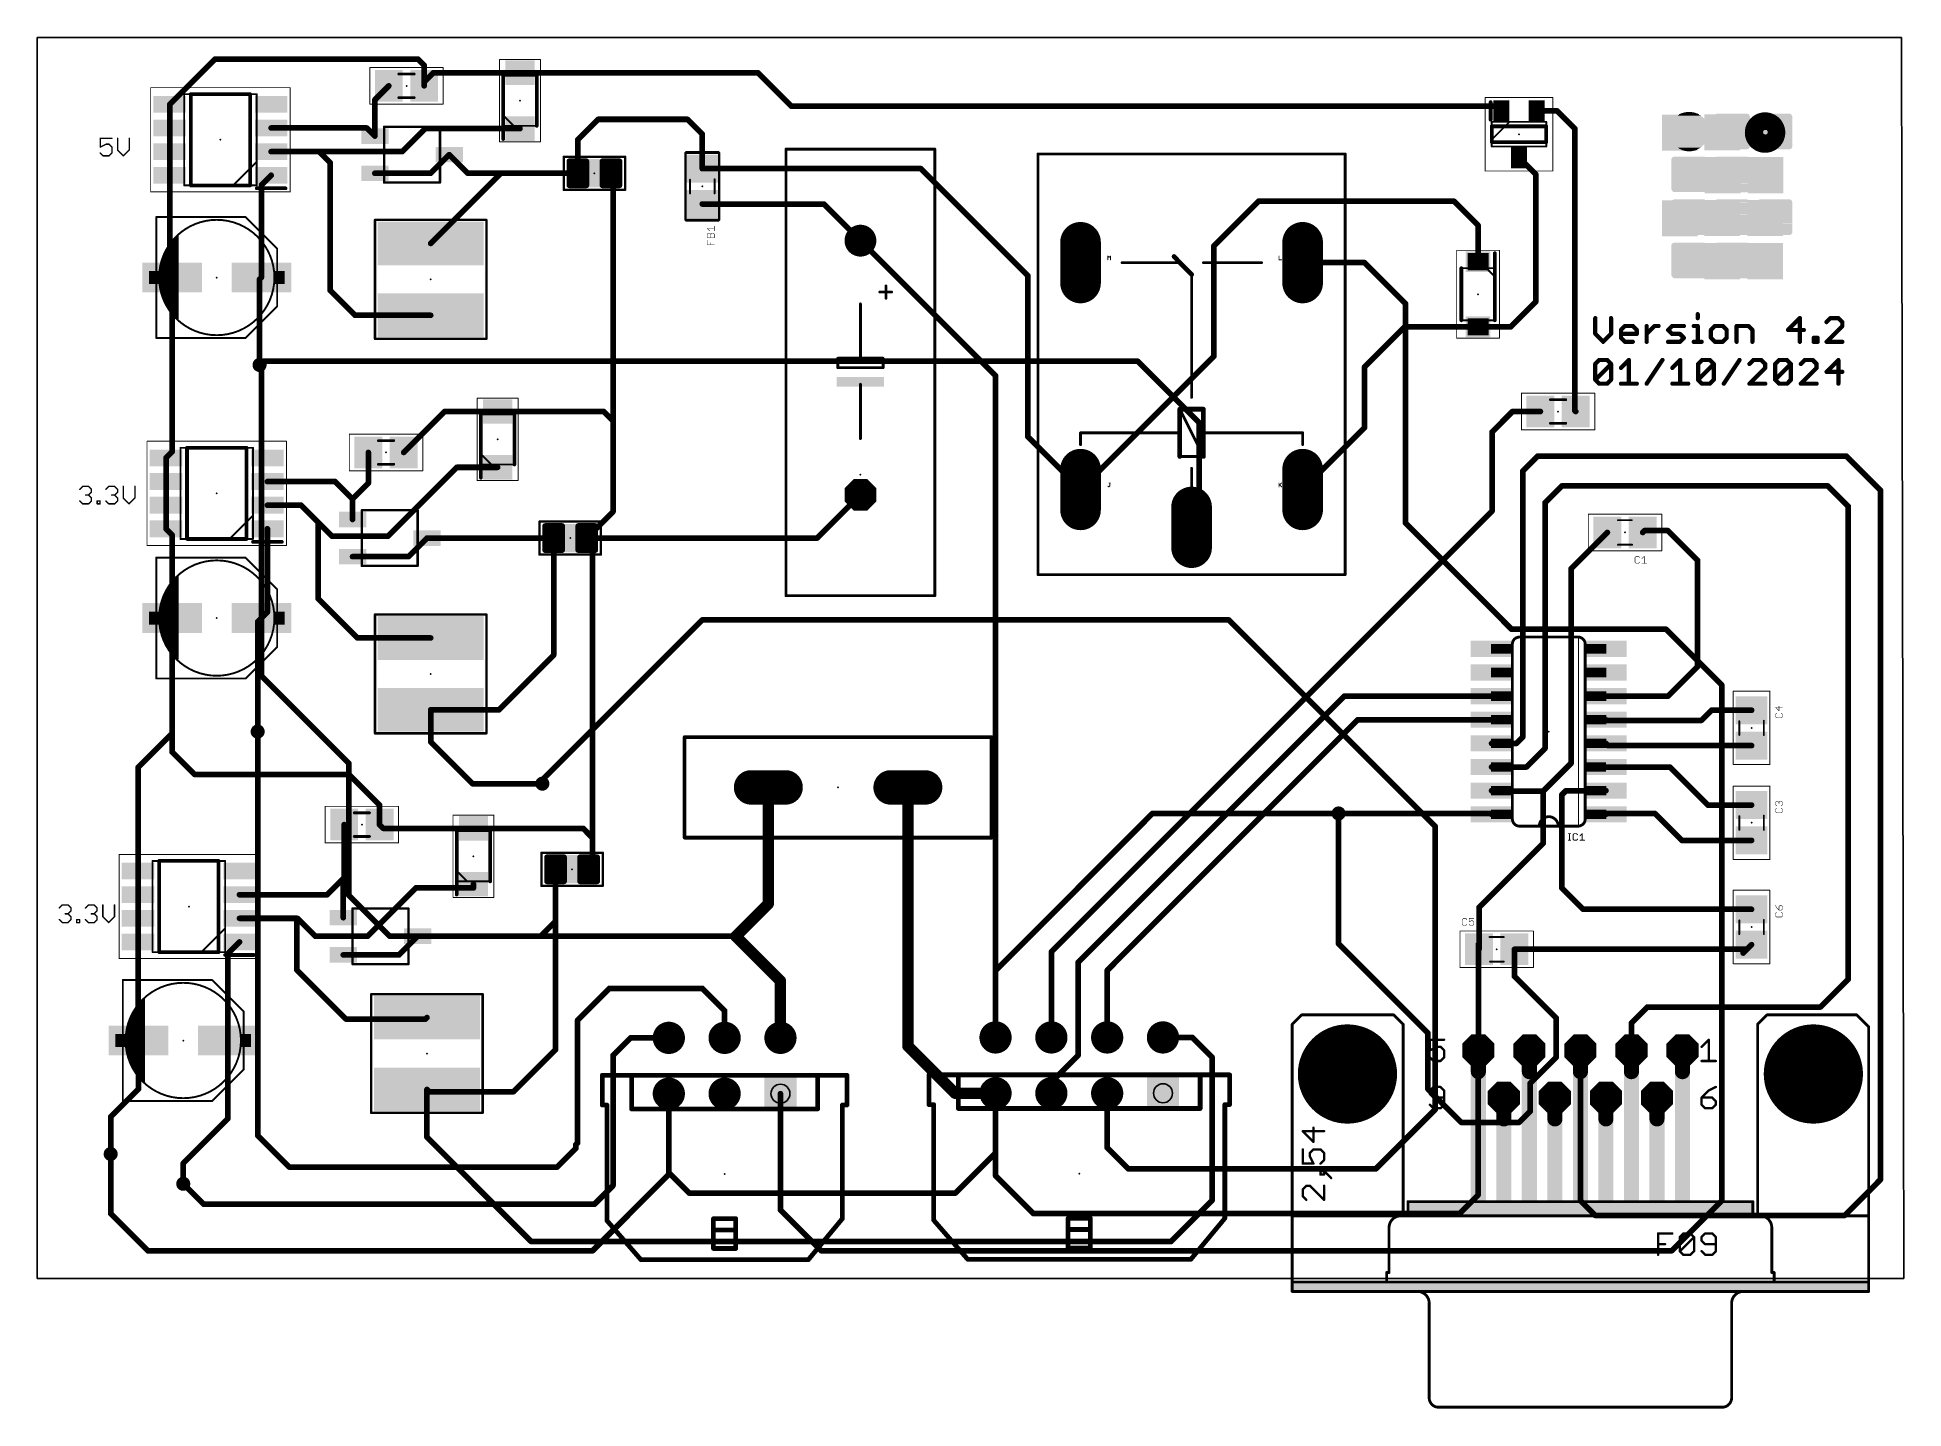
# Model space of a CAD drawing. Extents: x 0 to 100, y -7 to 67.
import ezdxf

# ---------------------------------------------------------------- set-up
doc = ezdxf.new("R2010")
doc.units = 0
for name, color, linetype in [('1', 12, 'CONTINUOUS'), ('16', 132, 'CONTINUOUS'), ('17', 110, 'CONTINUOUS'), ('18', 110, 'CONTINUOUS'), ('20', 31, 'CONTINUOUS'), ('21', 253, 'CONTINUOUS'), ('23', 53, 'CONTINUOUS'), ('25', 253, 'CONTINUOUS'), ('29', 253, 'CONTINUOUS'), ('30', 253, 'CONTINUOUS'), ('39', 12, 'CONTINUOUS'), ('42', 132, 'CONTINUOUS'), ('44', 253, 'CONTINUOUS'), ('51', 253, 'CONTINUOUS')]:
    doc.layers.add(name, color=color, linetype=linetype)

# ---------------------------------------------------------------- blocks, each defined once
blk = doc.blocks.new('RECT')
blk.add_solid([(-0.5, -0.5), (0.5, -0.5), (-0.5, 0.5), (0.5, 0.5)])
blk = doc.blocks.new('ROUNDP')
at = {"const_width": 0.5}
blk.add_lwpolyline([(0, -0.25, 1), (0, 0.25, 1), (0, -0.25)], format="xyb", dxfattribs=at)
blk = doc.blocks.new('OCTAGONP')
at = {"const_width": 0.5}
blk.add_lwpolyline([(-0.25, -0.1036), (-0.25, 0.1036), (-0.1036, 0.25), (0.1036, 0.25), (0.25, 0.1036), (0.25, -0.1036), (0.1036, -0.25), (-0.1036, -0.25), (-0.25, -0.1036), (-0.25, 0.1036)], dxfattribs=at)
blk = doc.blocks.new('RECT162560X223520R25')
at = {"const_width": 0.127}
blk.add_lwpolyline([(0.4445, -0.5715), (0.4445, 0.5715, 0.4142), (0.381, 0.635), (-0.381, 0.635, 0.4142), (-0.4445, 0.5715), (-0.4445, -0.5715, 0.4142), (-0.381, -0.635), (0.381, -0.635, 0.4142)], format="xyb", close=True, dxfattribs=at)
blk.add_solid([(-0.4064, -0.5969), (0.4064, -0.5969), (-0.4064, 0.5969), (0.4064, 0.5969)])
blk = doc.blocks.new('RECT195072X256032R25')
at = {"const_width": 0.1524}
blk.add_lwpolyline([(0.5334, -0.6477), (0.5334, 0.6477, 0.4142), (0.4572, 0.7239), (-0.4572, 0.7239, 0.4142), (-0.5334, 0.6477), (-0.5334, -0.6477, 0.4142), (-0.4572, -0.7239), (0.4572, -0.7239, 0.4142)], format="xyb", close=True, dxfattribs=at)
blk.add_solid([(-0.4826, -0.6731), (0.4826, -0.6731), (-0.4826, 0.6731), (0.4826, 0.6731)])
blk = doc.blocks.new('SQUAREP')
blk.add_solid([(-0.5, -0.5), (0.5, -0.5), (-0.5, 0.5), (0.5, 0.5)])
blk = doc.blocks.new('LONGP100')
at = {"const_width": 1}
blk.add_lwpolyline([(-0.5, 0), (0.5, 0)], dxfattribs=at)
at = {"const_width": 0.5}
for points in [[(-0.5, 0.25, 1), (-0.5, -0.25)], [(0.5, -0.25, 1), (0.5, 0.25)]]:
    blk.add_lwpolyline(points, format="xyb", dxfattribs=at)
blk = doc.blocks.new('ROUNDV')
at = {"const_width": 0.5}
blk.add_lwpolyline([(0, -0.25, 1), (0, 0.25, 1), (0, -0.25)], format="xyb", dxfattribs=at)

msp = doc.modelspace()

# ---------------------------------------------------------------- linework, layer by layer
at = {"layer": '1'}
for points, const_width in [([(7.175, 63.105), (9.6076, 65.5376)], 0.3048), ([(9.6076, 65.5376), (20.5124, 65.5376)], 0.3048), ([(20.85, 65.2), (20.5124, 65.5376)], 0.3048), ([(20.85, 65.2), (20.85, 64.1)], 0.3048), ([(18.2, 63.35), (18.95, 64.1)], 0.3048), ([(21.35, 64.8), (20.85, 64.3)], 0.3048), ([(20.85, 64.3), (20.85, 64.1)], 0.3048), ([(26, 64.8), (21.35, 64.8)], 0.3048), ([(38.8, 64.8), (26, 64.8)], 0.3048), ([(40.6, 63), (38.8, 64.8)], 0.3048), ([(7.175, 63.105), (7.175, 61.835)], 0.3048), ([(18.2, 61.4), (18.2, 63.35)], 0.3048), ([(29.111, 61.211), (30.2, 62.3)], 0.3048), ([(30.2, 62.3), (35, 62.3)], 0.3048), ([(35, 62.3), (35.8, 61.5)], 0.3048), ([(40.6, 63), (78.5, 63)], 0.3048), ([(78.5, 63), (78.75, 62.75)], 0.3048), ([(81.75, 62.75), (80.65, 62.75)], 0.3048), ([(82.7, 61.8), (81.75, 62.75)], 0.3048), ([(7.175, 61.835), (7.175, 60.565)], 0.3048), ([(12.625, 61.835), (17.765, 61.835)], 0.3048), ([(17.765, 61.835), (18.2, 61.4)], 0.3048), ([(19.665, 60.565), (20.9, 61.8)], 0.3048), ([(20.9, 61.8), (26, 61.8)], 0.3048), ([(29.111, 59.4), (29.111, 61.211)], 0.3048), ([(35.8, 61.5), (35.8, 59.65)], 0.3048), ([(82.7, 58.1), (82.7, 61.8)], 0.3048), ([(7.175, 60.565), (7.175, 59.295)], 0.3048), ([(12.625, 60.565), (15.2, 60.565)], 0.3048), ([(15.2, 60.565), (19.665, 60.565)], 0.3048), ([(15.8, 59.965), (15.2, 60.565)], 0.3048), ([(21.2, 59.4), (22.2, 60.4)], 0.3048), ([(22.2, 60.4), (23.2, 59.4)], 0.3048), ([(80.6, 59.35), (79.7, 60.25)], 0.3048), ([(7.175, 59.295), (7.175, 53.925)], 0.3048), ([(12.1, 58.77), (12.625, 59.295)], 0.3048), ([(15.8, 57.3), (15.8, 59.965)], 0.3048), ([(18.2, 59.4), (21.2, 59.4)], 0.3048), ([(21.2, 55.6311), (24.9689, 59.4)], 0.3048), ([(23.2, 59.4), (24.9689, 59.4)], 0.3048), ([(24.9689, 59.4), (29.111, 59.4)], 0.3048), ([(31, 59.289), (30.889, 59.4)], 0.3048), ([(31, 59.289), (31, 46.1)], 0.3048), ([(35.8, 59.65), (47.55, 59.65)], 0.3048), ([(47.55, 59.65), (53.3, 53.9)], 0.3048), ([(80.6, 52.5), (80.6, 59.35)], 0.3048), ([(12.1, 53.8), (12.1, 58.77)], 0.3048), ([(82.7, 57.8), (82.7, 58.1)], 0.3048), ([(15.8, 57.1), (15.8, 57.3)], 0.3048), ([(15.8, 57.1), (15.8, 53.1)], 0.3048), ([(35.8, 57.75), (42.33, 57.75)], 0.3048), ([(42.33, 57.75), (44.3, 55.78)], 0.3048), ([(63.3, 55.5), (65.7, 57.9)], 0.3048), ([(65.7, 57.9), (76.2, 57.9)], 0.3048), ([(76.2, 57.9), (77.5, 56.6)], 0.3048), ([(82.7, 46.65), (82.7, 57.8)], 0.3048), ([(77.5, 56.6), (77.5, 54.65)], 0.3048), ([(51.5622, 48.5178), (44.3, 55.78)], 0.3048), ([(63.3, 49.576), (63.3, 55.5)], 0.3048), ([(7.175, 53.925), (7.3, 53.8)], 0.3048), ([(7.3, 53.8), (7.3, 44.43)], 0.3048), ([(12, 53.7), (12.1, 53.8)], 0.3048), ([(12, 49.1), (12, 53.7)], 0.3048), ([(15.8, 53.1), (17.1311, 51.7689)], 0.3048), ([(53.3, 53.9), (53.3, 45.238)], 0.3048), ([(79.25, 51.15), (80.6, 52.5)], 0.3048), ([(17.1311, 51.7689), (21.2, 51.7689)], 0.3048), ([(71.4, 49), (73.55, 51.15)], 0.3048), ([(73.55, 51.15), (77.5, 51.15)], 0.3048), ([(77.5, 51.15), (79.25, 51.15)], 0.3048), ([(56.131, 42.407), (63.3, 49.576)], 0.3048), ([(51.5622, 12.9652), (51.5622, 48.5178)], 0.3048), ([(71.4, 45.738), (71.4, 49)], 0.3048), ([(19.75, 44.4), (21.95, 46.6)], 0.3048), ([(21.95, 46.6), (24.8, 46.6)], 0.3048), ([(24.8, 46.6), (30.5, 46.6)], 0.3048), ([(30.5, 46.6), (31, 46.1)], 0.3048), ([(31, 46.1), (31, 41.211)], 0.3048), ([(79.35, 46.6), (78.25, 45.5)], 0.3048), ([(79.35, 46.6), (80.85, 46.6)], 0.3048), ([(82.75, 46.6), (82.7, 46.65)], 0.3048), ([(53.3, 45.238), (56.131, 42.407)], 0.3048), ([(68.069, 42.407), (71.4, 45.738)], 0.3048), ([(78.25, 45.5), (78.25, 41.25)], 0.3048), ([(7.3, 44.43), (6.975, 44.105)], 0.3048), ([(6.975, 44.105), (6.975, 42.835)], 0.3048), ([(17.85, 42.75), (17.85, 44.4)], 0.3048), ([(79.9, 43.4), (80.7, 44.2)], 0.3048), ([(80.7, 44.2), (97.3, 44.2)], 0.3048), ([(99.1313, 42.3687), (97.3, 44.2)], 0.3048), ([(18.9, 39.9), (22.6, 43.6)], 0.3048), ([(22.6, 43.6), (24.8, 43.6)], 0.3048), ([(79.9, 29.1), (79.9, 43.4)], 0.3048), ([(6.975, 42.835), (6.975, 41.565)], 0.3048), ([(12.425, 42.835), (16.065, 42.835)], 0.3048), ([(16.065, 42.835), (17, 41.9)], 0.3048), ([(17, 41.9), (17.85, 42.75)], 0.3048), ([(41.98, 39.8), (44.3, 42.12)], 0.3048), ([(82, 42.6), (81.1, 41.7)], 0.3048), ([(96.3, 42.6), (82, 42.6)], 0.3048), ([(97.4, 41.5), (96.3, 42.6)], 0.3048), ([(99.1313, 5.3313), (99.1313, 42.3687)], 0.3048), ([(6.975, 41.565), (6.975, 40.295)], 0.3048), ([(12.425, 41.565), (14.235, 41.565)], 0.3048), ([(14.235, 41.565), (15.15, 40.65)], 0.3048), ([(17, 40.8), (17, 41.9)], 0.3048), ([(29.589, 39.8), (31, 41.211)], 0.3048), ([(54.5622, 17.5622), (78.25, 41.25)], 0.3048), ([(81.1, 41.7), (81.1, 28.5)], 0.3048), ([(97.4, 16.1), (97.4, 41.5)], 0.3048), ([(6.975, 40.295), (7.3, 39.97)], 0.3048), ([(12.425, 35.825), (12.425, 40.295)], 0.3048), ([(15.15, 40.65), (15.9, 39.9)], 0.3048), ([(15.15, 40.65), (15.15, 36.55)], 0.3048), ([(84.45, 40.1), (82.5, 38.15)], 0.3048), ([(86.45, 40.2), (86.35, 40.1)], 0.3048), ([(87.7, 40.2), (86.45, 40.2)], 0.3048), ([(89.3, 38.6), (87.7, 40.2)], 0.3048), ([(7.3, 39.97), (7.3, 35.5)], 0.3048), ([(15.9, 39.9), (18.9, 39.9)], 0.3048), ([(20, 38.8), (21, 39.8)], 0.3048), ([(21, 39.8), (27.811, 39.8)], 0.3048), ([(27.811, 33.511), (27.811, 39.8)], 0.3048), ([(29.889, 39.5), (29.589, 39.8)], 0.3048), ([(29.589, 39.8), (41.98, 39.8)], 0.3048), ([(29.889, 39.5), (29.889, 23.7)], 0.3048), ([(17, 38.8), (20, 38.8)], 0.3048), ([(82.5, 38.15), (82.5, 27.7)], 0.3048), ([(89.3, 32.9), (89.3, 38.6)], 0.3048), ([(15.15, 36.55), (17.2689, 34.4311)], 0.3048), ([(7.3, 29.3), (7.3, 35.5)], 0.3048), ([(11.9, 35.3), (12.1, 35.5)], 0.3048), ([(11.9, 29.4), (11.9, 35.3)], 0.3048), ([(12.1, 35.5), (12.425, 35.825)], 0.3048), ([(17.2689, 34.4311), (21.2, 34.4311)], 0.3048), ([(24.8689, 30.5689), (27.811, 33.511)], 0.3048), ([(87.705, 31.305), (89.3, 32.9)], 0.3048), ([(56, 17), (70.305, 31.305)], 0.3048), ([(70.305, 31.305), (78.2266, 31.305)], 0.3048), ([(84.3734, 31.305), (87.705, 31.305)], 0.3048), ([(21.2, 28.85), (21.2, 30.5689)], 0.3048), ([(21.2, 30.5689), (24.8689, 30.5689)], 0.3048), ([(57.5622, 16.5622), (71.035, 30.035)], 0.3048), ([(71.035, 30.035), (78.2266, 30.035)], 0.3048), ([(84.4084, 30), (84.3734, 30.035)], 0.3048), ([(89.5, 30), (84.4084, 30)], 0.3048), ([(90.05, 30.55), (89.5, 30)], 0.3048), ([(92.2, 30.55), (90.05, 30.55)], 0.3048), ([(5.475, 27.475), (7.3, 29.3)], 0.3048), ([(7.3, 28.3), (7.3, 29.3)], 0.3048), ([(79.565, 28.765), (79.9, 29.1)], 0.3048), ([(8.5, 27.1), (7.3, 28.3)], 0.3048), ([(23.45, 26.6), (21.2, 28.85)], 0.3048), ([(78.2266, 28.765), (79.565, 28.765)], 0.3048), ([(81.1, 28.5), (80.095, 27.495)], 0.3048), ([(84.4884, 28.65), (84.3734, 28.765)], 0.3048), ([(92.2, 28.65), (84.4884, 28.65)], 0.3048), ([(5.475, 21.905), (5.475, 27.475)], 0.3048), ([(16.8, 27.1), (8.5, 27.1)], 0.3048), ([(18.45, 25.45), (16.8, 27.1)], 0.3048), ([(80.095, 27.495), (78.2266, 27.495)], 0.3048), ([(82.5, 27.7), (81, 26.2)], 0.3048), ([(87.805, 27.495), (84.3734, 27.495)], 0.3048), ([(89.85, 25.45), (87.805, 27.495)], 0.3048), ([(27.2, 26.6), (23.45, 26.6)], 0.3048), ([(46.85, 12.5), (46.85, 26.4)], 0.6096), ([(78.2516, 26.2), (78.2266, 26.225)], 0.3048), ([(78.2516, 26.2), (81, 26.2)], 0.3048), ([(81, 26.2), (81, 23.4)], 0.3048), ([(82.225, 26.225), (82, 26)], 0.3048), ([(82, 26), (82, 21)], 0.3048), ([(84.3734, 26.225), (82.225, 26.225)], 0.3048), ([(18.45, 24.4), (18.45, 25.45)], 0.3048), ([(70, 25), (78.1816, 25)], 0.3048), ([(70, 25), (70, 18)], 0.3048), ([(78.1816, 25), (78.2266, 24.955)], 0.3048), ([(84.4184, 25), (84.3734, 24.955)], 0.3048), ([(87, 25), (84.4184, 25)], 0.3048), ([(88.45, 23.55), (87, 25)], 0.3048), ([(92.2, 25.45), (89.85, 25.45)], 0.3048), ([(16.55, 21.55), (16.55, 24.4)], 0.3048), ([(18.45, 24.4), (18.65, 24.2)], 0.3048), ([(18.65, 24.2), (23.5, 24.2)], 0.3048), ([(23.5, 24.2), (29.389, 24.2)], 0.3048), ([(29.389, 24.2), (29.889, 23.7)], 0.3048), ([(29.889, 23.7), (29.889, 22.2)], 0.3048), ([(81, 23.4), (77.55, 19.95)], 0.3048), ([(92.2, 23.55), (88.45, 23.55)], 0.3048), ([(27.911, 19.2), (27.911, 22)], 0.3048), ([(29.689, 22), (29.889, 22.2)], 0.3048), ([(5.475, 21.905), (5.475, 20.635)], 0.3048), ([(15.635, 20.635), (16.5, 21.5)], 0.3048), ([(16.5, 21.5), (16.55, 21.55)], 0.3048), ([(16.5, 19.4), (16.5, 21.5)], 0.3048), ([(17.8, 18.4), (20.4, 21)], 0.3048), ([(20.4, 21), (23.5, 21)], 0.3048), ([(23.5, 21), (23.5, 21.2)], 0.3048), ([(82, 21), (83.15, 19.85)], 0.3048), ([(5.475, 20.635), (5.475, 19.365)], 0.3048), ([(10.925, 20.635), (15.635, 20.635)], 0.3048), ([(77.55, 19.95), (77.55, 18)], 0.3048), ([(5.475, 19.365), (5.475, 18.095)], 0.3048), ([(10.925, 19.365), (14.035, 19.365)], 0.3048), ([(14, 19.33), (14.035, 19.365)], 0.3048), ([(14, 19.33), (14, 16.6)], 0.3048), ([(14.035, 19.365), (15, 18.4)], 0.3048), ([(27.111, 18.4), (27.911, 19.2)], 0.3048), ([(27.911, 12.311), (27.911, 19.2)], 0.3048), ([(83.15, 19.85), (92.2, 19.85)], 0.3048), ([(5.475, 18.095), (5.475, 12.825)], 0.3048), ([(10.3, 17.47), (10.925, 18.095)], 0.3048), ([(15, 18.4), (17.8, 18.4)], 0.3048), ([(19.5, 17.4), (20.5, 18.4)], 0.3048), ([(20.5, 18.4), (27.111, 18.4)], 0.3048), ([(70, 18), (74.8, 13.2)], 0.3048), ([(77.5136, 17.9636), (77.55, 18)], 0.3048), ([(77.5136, 12.27), (77.5136, 17.9636)], 0.3048), ([(77.55, 18), (77.55, 17.7)], 0.3048), ([(91.95, 17.7), (92.2, 17.95)], 0.3048), ([(10.3, 12.8), (10.3, 17.47)], 0.3048), ([(16.5, 17.4), (19.5, 17.4)], 0.3048), ([(54.5622, 12.9652), (54.5622, 17.5622)], 0.3048), ([(56, 12), (56, 17)], 0.3048), ([(79.45, 17.7), (91.95, 17.7)], 0.3048), ([(79.5, 17.65), (79.45, 17.7)], 0.3048), ([(79.45, 16.25), (79.45, 17.7)], 0.3048), ([(91.75, 17.5), (91.95, 17.7)], 0.3048), ([(14, 16.6), (16.65, 13.95)], 0.3048), ([(57.5622, 12.9652), (57.5622, 16.5622)], 0.3048), ([(81.7, 14), (79.45, 16.25)], 0.3048), ([(95.9, 14.6), (97.4, 16.1)], 0.3048), ([(16.65, 13.95), (20.9189, 13.95)], 0.3048), ([(20.9189, 13.95), (21, 14.0311)], 0.3048), ([(81.7, 11.9), (81.7, 14)], 0.3048), ([(85.7432, 13.7432), (86.6, 14.6)], 0.3048), ([(86.6, 14.6), (95.9, 14.6)], 0.3048), ([(62.1348, 12.9652), (60.5622, 12.9652)], 0.3048), ([(63.2, 11.9), (62.1348, 12.9652)], 0.3048), ([(74.8, 13.2), (74.8, 10.2)], 0.3048), ([(85.7432, 12.27), (85.7432, 13.7432)], 0.3048), ([(5.475, 12.825), (5.5, 12.8)], 0.3048), ([(5.5, 10.2), (5.5, 12.8)], 0.3048), ([(10.3, 8.6), (10.3, 12.8)], 0.3048), ([(27.911, 12.311), (25.65, 10.05)], 0.3048), ([(49.3848, 9.9652), (46.85, 12.5)], 0.6096), ([(54.5622, 10.5622), (56, 12)], 0.3048), ([(63.2, 4.2), (63.2, 11.9)], 0.3048), ([(80.3, 10.5), (81.7, 11.9)], 0.3048), ([(83, 4.2), (83, 12.27)], 0.3048), ([(4, 8.7), (5.5, 10.2)], 0.3048), ([(21, 7.6), (21, 10.1689)], 0.3048), ([(21.1189, 10.05), (21, 10.1689)], 0.3048), ([(25.65, 10.05), (21.1189, 10.05)], 0.3048), ([(34, 9.942), (34, 5.7)], 0.3048), ([(51.5622, 9.9652), (49.3848, 9.9652)], 0.6096), ([(51.5622, 6.7622), (51.5622, 9.9652)], 0.3048), ([(54.5622, 9.9652), (54.5622, 10.5622)], 0.3048), ([(74.8, 10.2), (76.6, 8.4)], 0.3048), ([(80.3, 9), (80.3, 10.5)], 0.3048), ([(79.7, 8.4), (80.3, 9)], 0.3048), ([(4, 6.7), (4, 8.7)], 0.3048), ([(7.9, 6.2), (10.3, 8.6)], 0.3048), ([(76.6, 8.4), (79.7, 8.4)], 0.3048), ([(26.6, 2), (21, 7.6)], 0.3048), ([(7.9, 5.1), (7.9, 6.2)], 0.3048), ([(49.4, 4.6), (51.5622, 6.7622)], 0.3048), ([(34, 5.7), (35.1, 4.6)], 0.3048), ([(99.0313, 5.2313), (97.2, 3.4)], 0.3048), ([(99.0894, 5.2894), (99.0313, 5.2313)], 0.3048), ([(99.1313, 5.3313), (99.0894, 5.2894)], 0.3048), ([(35.1, 4.6), (49.4, 4.6)], 0.3048), ([(61, 2), (63.2, 4.2)], 0.3048), ([(83.8, 3.4), (83, 4.2)], 0.3048), ([(97.2, 3.4), (83.8, 3.4)], 0.3048), ([(61, 2), (26.6, 2)], 0.3048)]:
    msp.add_lwpolyline(points, dxfattribs=dict(at, const_width=const_width))
for points, const_width in [([(9.6076, 65.6138, 1), (9.6076, 65.4614)], 0.1524), ([(9.6615, 65.4837, 1), (9.5537, 65.5915)], 0.1524), ([(20.5663, 65.5915, 1), (20.4585, 65.4837)], 0.1524), ([(20.5124, 65.4614, 1), (20.5124, 65.6138)], 0.1524), ([(20.9262, 65.2, 1), (20.7738, 65.2)], 0.1524), ([(20.7961, 65.1461, 1), (20.9039, 65.2539)], 0.1524), ([(19.0039, 64.0461, 1), (18.8961, 64.1539)], 0.1524), ([(20.9262, 64.3, 1), (20.7738, 64.3)], 0.1524), ([(20.7961, 64.3539, 1), (20.9039, 64.2461)], 0.1524), ([(21.35, 64.8762, 1), (21.35, 64.7238)], 0.1524), ([(21.4039, 64.7461, 1), (21.2961, 64.8539)], 0.1524), ([(26, 64.8762, 1), (26, 64.7238)], 0.1524), ([(26, 64.7238, 1), (26, 64.8762)], 0.1524), ([(38.8539, 64.8539, 1), (38.7461, 64.7461)], 0.1524), ([(38.8, 64.7238, 1), (38.8, 64.8762)], 0.1524), ([(7.2512, 63.105, 1), (7.0988, 63.105)], 0.1524), ([(7.1211, 63.1589, 1), (7.2289, 63.0511)], 0.1524), ([(18.2762, 63.35, 1), (18.1238, 63.35)], 0.1524), ([(18.1461, 63.4039, 1), (18.2539, 63.2961)], 0.1524), ([(20.7738, 64.1, 1), (20.9262, 64.1)], 0.1524), ([(20.7738, 64.1, 1), (20.9262, 64.1)], 0.1524), ([(30.2, 62.3762, 1), (30.2, 62.2238)], 0.1524), ([(30.2539, 62.2461, 1), (30.1461, 62.3539)], 0.1524), ([(35.0539, 62.3539, 1), (34.9461, 62.2461)], 0.1524), ([(35, 62.2238, 1), (35, 62.3762)], 0.1524), ([(40.6, 63.0762, 1), (40.6, 62.9238)], 0.1524), ([(40.5461, 62.9461, 1), (40.6539, 63.0539)], 0.1524), ([(78.5539, 63.0539, 1), (78.4461, 62.9461)], 0.1524), ([(78.5, 62.9238, 1), (78.5, 63.0762)], 0.1524), ([(78.6961, 62.6961, 1), (78.8039, 62.8039)], 0.1524), ([(80.65, 62.8262, 1), (80.65, 62.6738)], 0.1524), ([(81.8039, 62.8039, 1), (81.6961, 62.6961)], 0.1524), ([(81.75, 62.6738, 1), (81.75, 62.8262)], 0.1524), ([(7.2512, 61.835, 1), (7.0988, 61.835)], 0.1524), ([(7.0988, 61.835, 1), (7.2512, 61.835)], 0.1524), ([(12.625, 61.9112, 1), (12.625, 61.7588)], 0.1524), ([(17.8189, 61.8889, 1), (17.7111, 61.7811)], 0.1524), ([(17.765, 61.7588, 1), (17.765, 61.9112)], 0.1524), ([(18.1238, 61.4, 1), (18.2762, 61.4)], 0.1524), ([(18.1461, 61.3461, 1), (18.2539, 61.4539)], 0.1524), ([(20.9, 61.8762, 1), (20.9, 61.7238)], 0.1524), ([(20.9539, 61.7461, 1), (20.8461, 61.8539)], 0.1524), ([(26, 61.7238, 1), (26, 61.8762)], 0.1524), ([(29.1872, 61.211, 1), (29.0348, 61.211)], 0.1524), ([(29.0571, 61.2649, 1), (29.1649, 61.1571)], 0.1524), ([(35.8762, 61.5, 1), (35.7238, 61.5)], 0.1524), ([(35.7461, 61.4461, 1), (35.8539, 61.5539)], 0.1524), ([(82.7762, 61.8, 1), (82.6238, 61.8)], 0.1524), ([(82.6461, 61.7461, 1), (82.7539, 61.8539)], 0.1524), ([(7.2512, 60.565, 1), (7.0988, 60.565)], 0.1524), ([(7.0988, 60.565, 1), (7.2512, 60.565)], 0.1524), ([(12.625, 60.6412, 1), (12.625, 60.4888)], 0.1524), ([(15.2, 60.6412, 1), (15.2, 60.4888)], 0.1524), ([(15.2539, 60.6189, 1), (15.1461, 60.5111)], 0.1524), ([(15.2, 60.4888, 1), (15.2, 60.6412)], 0.1524), ([(19.6111, 60.6189, 1), (19.7189, 60.5111)], 0.1524), ([(19.665, 60.4888, 1), (19.665, 60.6412)], 0.1524), ([(22.2539, 60.4539, 1), (22.1461, 60.3461)], 0.1524), ([(22.2539, 60.3461, 1), (22.1461, 60.4539)], 0.1524), ([(79.7539, 60.3039, 1), (79.6461, 60.1961)], 0.1524), ([(7.2512, 59.295, 1), (7.0988, 59.295)], 0.1524), ([(7.0988, 59.295, 1), (7.2512, 59.295)], 0.1524), ([(12.6789, 59.2411, 1), (12.5711, 59.3489)], 0.1524), ([(15.8762, 59.965, 1), (15.7238, 59.965)], 0.1524), ([(15.7461, 59.9111, 1), (15.8539, 60.0189)], 0.1524), ([(18.2, 59.4762, 1), (18.2, 59.3238)], 0.1524), ([(21.1461, 59.4539, 1), (21.2539, 59.3461)], 0.1524), ([(21.2, 59.3238, 1), (21.2, 59.4762)], 0.1524), ([(23.2, 59.4762, 1), (23.2, 59.3238)], 0.1524), ([(23.1461, 59.3461, 1), (23.2539, 59.4539)], 0.1524), ([(24.9689, 59.4762, 1), (24.9689, 59.3238)], 0.1524), ([(25.0228, 59.3461, 1), (24.915, 59.4539)], 0.1524), ([(24.9689, 59.3238, 1), (24.9689, 59.4762)], 0.1524), ([(29.0348, 59.4, 1), (29.1872, 59.4)], 0.1524), ([(29.111, 59.3238, 1), (29.111, 59.4762)], 0.1524), ([(30.9429, 59.4539, 1), (30.8351, 59.3461)], 0.1524), ([(31.0762, 59.289, 1), (30.9238, 59.289)], 0.1524), ([(30.9461, 59.2351, 1), (31.0539, 59.3429)], 0.1524), ([(35.8, 59.7262, 1), (35.8, 59.5738)], 0.1524), ([(35.7238, 59.65, 1), (35.8762, 59.65)], 0.1524), ([(47.6039, 59.7039, 1), (47.4961, 59.5961)], 0.1524), ([(47.55, 59.5738, 1), (47.55, 59.7262)], 0.1524), ([(80.6762, 59.35, 1), (80.5238, 59.35)], 0.1524), ([(80.5461, 59.2961, 1), (80.6539, 59.4039)], 0.1524), ([(12.1762, 58.77, 1), (12.0238, 58.77)], 0.1524), ([(12.0461, 58.8239, 1), (12.1539, 58.7161)], 0.1524), ([(82.7762, 58.1, 1), (82.6238, 58.1)], 0.1524), ([(15.8762, 57.3, 1), (15.7238, 57.3)], 0.1524), ([(15.7238, 57.3, 1), (15.8762, 57.3)], 0.1524), ([(15.8762, 57.1, 1), (15.7238, 57.1)], 0.1524), ([(35.8, 57.8262, 1), (35.8, 57.6738)], 0.1524), ([(42.3839, 57.8039, 1), (42.2761, 57.6961)], 0.1524), ([(42.33, 57.6738, 1), (42.33, 57.8262)], 0.1524), ([(65.7, 57.9762, 1), (65.7, 57.8238)], 0.1524), ([(65.7539, 57.8461, 1), (65.6461, 57.9539)], 0.1524), ([(76.2539, 57.9539, 1), (76.1461, 57.8461)], 0.1524), ([(76.2, 57.8238, 1), (76.2, 57.9762)], 0.1524), ([(82.6238, 58.1, 1), (82.7762, 58.1)], 0.1524), ([(82.7762, 57.8, 1), (82.6238, 57.8)], 0.1524), ([(82.6238, 57.8, 1), (82.7762, 57.8)], 0.1524), ([(15.7238, 57.1, 1), (15.8762, 57.1)], 0.1524), ([(77.5762, 56.6, 1), (77.4238, 56.6)], 0.1524), ([(77.4461, 56.5461, 1), (77.5539, 56.6539)], 0.1524), ([(21.1461, 55.685, 1), (21.2539, 55.5772)], 0.1524), ([(44.3539, 55.8339, 1), (44.2461, 55.7261)], 0.1524), ([(44.2461, 55.7261, 1), (44.3539, 55.8339)], 0.1524), ([(63.3762, 55.5, 1), (63.2238, 55.5)], 0.1524), ([(63.2461, 55.5539, 1), (63.3539, 55.4461)], 0.1524), ([(77.4238, 54.65, 1), (77.5762, 54.65)], 0.1524), ([(7.2289, 53.9789, 1), (7.1211, 53.8711)], 0.1524), ([(7.0988, 53.925, 1), (7.2512, 53.925)], 0.1524), ([(7.3762, 53.8, 1), (7.2238, 53.8)], 0.1524), ([(7.2461, 53.7461, 1), (7.3539, 53.8539)], 0.1524), ([(12.0762, 53.7, 1), (11.9238, 53.7)], 0.1524), ([(11.9461, 53.7539, 1), (12.0539, 53.6461)], 0.1524), ([(12.0238, 53.8, 1), (12.1762, 53.8)], 0.1524), ([(12.1539, 53.7461, 1), (12.0461, 53.8539)], 0.1524), ([(15.8539, 53.1539, 1), (15.7461, 53.0461)], 0.1524), ([(15.7238, 53.1, 1), (15.8762, 53.1)], 0.1524), ([(53.3762, 53.9, 1), (53.2238, 53.9)], 0.1524), ([(53.2461, 53.8461, 1), (53.3539, 53.9539)], 0.1524), ([(80.5238, 52.5, 1), (80.6762, 52.5)], 0.1524), ([(80.6539, 52.4461, 1), (80.5461, 52.5539)], 0.1524), ([(17.1311, 51.8451, 1), (17.1311, 51.6927)], 0.1524), ([(17.0772, 51.715, 1), (17.185, 51.8228)], 0.1524), ([(21.2, 51.6927, 1), (21.2, 51.8451)], 0.1524), ([(73.55, 51.2262, 1), (73.55, 51.0738)], 0.1524), ([(73.6039, 51.0961, 1), (73.4961, 51.2039)], 0.1524), ([(77.5, 51.2262, 1), (77.5, 51.0738)], 0.1524), ([(77.5, 51.0738, 1), (77.5, 51.2262)], 0.1524), ([(79.1961, 51.2039, 1), (79.3039, 51.0961)], 0.1524), ([(79.25, 51.0738, 1), (79.25, 51.2262)], 0.1524), ([(11.9238, 49.1, 1), (12.0762, 49.1)], 0.1524), ([(63.2238, 49.576, 1), (63.3762, 49.576)], 0.1524), ([(63.3539, 49.5221, 1), (63.2461, 49.6299)], 0.1524), ([(51.6384, 48.5178, 1), (51.486, 48.5178)], 0.1524), ([(51.5084, 48.4639, 1), (51.6161, 48.5716)], 0.1524), ([(71.4762, 49, 1), (71.3238, 49)], 0.1524), ([(71.3461, 49.0539, 1), (71.4539, 48.9461)], 0.1524), ([(21.95, 46.6762, 1), (21.95, 46.5238)], 0.1524), ([(22.0039, 46.5461, 1), (21.8961, 46.6539)], 0.1524), ([(24.8, 46.6762, 1), (24.8, 46.5238)], 0.1524), ([(24.8, 46.5238, 1), (24.8, 46.6762)], 0.1524), ([(30.5539, 46.6539, 1), (30.4461, 46.5461)], 0.1524), ([(30.5, 46.5238, 1), (30.5, 46.6762)], 0.1524), ([(31.0762, 46.1, 1), (30.9238, 46.1)], 0.1524), ([(30.9238, 46.1, 1), (31.0762, 46.1)], 0.1524), ([(30.9461, 46.0461, 1), (31.0539, 46.1539)], 0.1524), ([(79.35, 46.6762, 1), (79.35, 46.5238)], 0.1524), ([(79.4039, 46.5461, 1), (79.2961, 46.6539)], 0.1524), ([(80.85, 46.5238, 1), (80.85, 46.6762)], 0.1524), ([(82.7539, 46.7039, 1), (82.6461, 46.5961)], 0.1524), ([(82.6238, 46.65, 1), (82.7762, 46.65)], 0.1524), ([(82.6961, 46.5461, 1), (82.8039, 46.6539)], 0.1524), ([(53.3539, 45.2919, 1), (53.2461, 45.1841)], 0.1524), ([(53.2238, 45.238, 1), (53.3762, 45.238)], 0.1524), ([(71.3238, 45.738, 1), (71.4762, 45.738)], 0.1524), ([(71.4539, 45.6841, 1), (71.3461, 45.7919)], 0.1524), ([(78.3262, 45.5, 1), (78.1738, 45.5)], 0.1524), ([(78.1961, 45.5539, 1), (78.3039, 45.4461)], 0.1524), ([(7.0512, 44.105, 1), (6.8988, 44.105)], 0.1524), ([(6.9211, 44.1589, 1), (7.0289, 44.0511)], 0.1524), ([(7.2238, 44.43, 1), (7.3762, 44.43)], 0.1524), ([(7.3539, 44.3761, 1), (7.2461, 44.4839)], 0.1524), ([(17.9262, 44.4, 1), (17.7738, 44.4)], 0.1524), ([(19.6961, 44.4539, 1), (19.8039, 44.3461)], 0.1524), ([(80.7, 44.2762, 1), (80.7, 44.1238)], 0.1524), ([(80.7539, 44.1461, 1), (80.6461, 44.2539)], 0.1524), ([(97.3539, 44.2539, 1), (97.2461, 44.1461)], 0.1524), ([(97.3, 44.1238, 1), (97.3, 44.2762)], 0.1524), ([(22.6, 43.6762, 1), (22.6, 43.5238)], 0.1524), ([(22.6539, 43.5461, 1), (22.5461, 43.6539)], 0.1524), ([(24.8, 43.5238, 1), (24.8, 43.6762)], 0.1524), ([(79.9762, 43.4, 1), (79.8238, 43.4)], 0.1524), ([(79.8461, 43.4539, 1), (79.9539, 43.3461)], 0.1524), ([(7.0512, 42.835, 1), (6.8988, 42.835)], 0.1524), ([(6.8988, 42.835, 1), (7.0512, 42.835)], 0.1524), ([(12.425, 42.9112, 1), (12.425, 42.7588)], 0.1524), ([(16.1189, 42.8889, 1), (16.0111, 42.7811)], 0.1524), ([(16.065, 42.7588, 1), (16.065, 42.9112)], 0.1524), ([(17.7738, 42.75, 1), (17.9262, 42.75)], 0.1524), ([(17.9039, 42.6961, 1), (17.7961, 42.8039)], 0.1524), ([(44.3539, 42.0661, 1), (44.2461, 42.1739)], 0.1524), ([(56.0771, 42.4609, 1), (56.1849, 42.3531)], 0.1524), ([(56.0771, 42.3531, 1), (56.1849, 42.4609)], 0.1524), ([(68.0151, 42.4609, 1), (68.1229, 42.3531)], 0.1524), ([(82, 42.6762, 1), (82, 42.5238)], 0.1524), ([(82.0539, 42.5461, 1), (81.9461, 42.6539)], 0.1524), ([(96.3539, 42.6539, 1), (96.2461, 42.5461)], 0.1524), ([(96.3, 42.5238, 1), (96.3, 42.6762)], 0.1524), ([(99.2075, 42.3687, 1), (99.0551, 42.3687)], 0.1524), ([(99.0774, 42.3148, 1), (99.1852, 42.4226)], 0.1524), ([(7.0512, 41.565, 1), (6.8988, 41.565)], 0.1524), ([(6.8988, 41.565, 1), (7.0512, 41.565)], 0.1524), ([(12.425, 41.6412, 1), (12.425, 41.4888)], 0.1524), ([(14.2889, 41.6189, 1), (14.1811, 41.5111)], 0.1524), ([(14.235, 41.4888, 1), (14.235, 41.6412)], 0.1524), ([(17.0762, 41.9, 1), (16.9238, 41.9)], 0.1524), ([(16.9461, 41.9539, 1), (17.0539, 41.8461)], 0.1524), ([(16.9461, 41.8461, 1), (17.0539, 41.9539)], 0.1524), ([(30.9238, 41.211, 1), (31.0762, 41.211)], 0.1524), ([(31.0539, 41.1571, 1), (30.9461, 41.2649)], 0.1524), ([(78.1738, 41.25, 1), (78.3262, 41.25)], 0.1524), ([(78.3039, 41.1961, 1), (78.1961, 41.3039)], 0.1524), ([(81.1762, 41.7, 1), (81.0238, 41.7)], 0.1524), ([(81.0461, 41.7539, 1), (81.1539, 41.6461)], 0.1524), ([(97.4762, 41.5, 1), (97.3238, 41.5)], 0.1524), ([(97.3461, 41.4461, 1), (97.4539, 41.5539)], 0.1524), ([(7.0289, 40.3489, 1), (6.9211, 40.2411)], 0.1524), ([(6.8988, 40.295, 1), (7.0512, 40.295)], 0.1524), ([(12.5012, 40.295, 1), (12.3488, 40.295)], 0.1524), ([(15.2039, 40.7039, 1), (15.0961, 40.5961)], 0.1524), ([(15.2262, 40.65, 1), (15.0738, 40.65)], 0.1524), ([(15.0961, 40.5961, 1), (15.2039, 40.7039)], 0.1524), ([(16.9238, 40.8, 1), (17.0762, 40.8)], 0.1524), ([(84.5039, 40.0461, 1), (84.3961, 40.1539)], 0.1524), ([(86.2961, 40.1539, 1), (86.4039, 40.0461)], 0.1524), ([(86.45, 40.2762, 1), (86.45, 40.1238)], 0.1524), ([(86.5039, 40.1461, 1), (86.3961, 40.2539)], 0.1524), ([(87.7539, 40.2539, 1), (87.6461, 40.1461)], 0.1524), ([(87.7, 40.1238, 1), (87.7, 40.2762)], 0.1524), ([(7.3762, 39.97, 1), (7.2238, 39.97)], 0.1524), ([(7.2461, 39.9161, 1), (7.3539, 40.0239)], 0.1524), ([(15.9, 39.9762, 1), (15.9, 39.8238)], 0.1524), ([(15.8461, 39.8461, 1), (15.9539, 39.9539)], 0.1524), ([(18.8461, 39.9539, 1), (18.9539, 39.8461)], 0.1524), ([(18.9, 39.8238, 1), (18.9, 39.9762)], 0.1524), ([(21, 39.8762, 1), (21, 39.7238)], 0.1524), ([(21.0539, 39.7461, 1), (20.9461, 39.8539)], 0.1524), ([(27.8872, 39.8, 1), (27.7348, 39.8)], 0.1524), ([(27.811, 39.7238, 1), (27.811, 39.8762)], 0.1524), ([(29.6429, 39.8539, 1), (29.5351, 39.7461)], 0.1524), ([(29.589, 39.8762, 1), (29.589, 39.7238)], 0.1524), ([(29.5351, 39.8539, 1), (29.6429, 39.7461)], 0.1524), ([(29.9652, 39.5, 1), (29.8128, 39.5)], 0.1524), ([(29.8351, 39.4461, 1), (29.9429, 39.5539)], 0.1524), ([(41.9261, 39.8539, 1), (42.0339, 39.7461)], 0.1524), ([(41.98, 39.7238, 1), (41.98, 39.8762)], 0.1524), ([(17, 38.8762, 1), (17, 38.7238)], 0.1524), ([(19.9461, 38.8539, 1), (20.0539, 38.7461)], 0.1524), ([(20, 38.7238, 1), (20, 38.8762)], 0.1524), ([(82.5762, 38.15, 1), (82.4238, 38.15)], 0.1524), ([(82.4461, 38.2039, 1), (82.5539, 38.0961)], 0.1524), ([(89.3762, 38.6, 1), (89.2238, 38.6)], 0.1524), ([(89.2461, 38.5461, 1), (89.3539, 38.6539)], 0.1524), ([(15.2039, 36.6039, 1), (15.0961, 36.4961)], 0.1524), ([(15.0738, 36.55, 1), (15.2262, 36.55)], 0.1524), ([(7.3762, 35.5, 1), (7.2238, 35.5)], 0.1524), ([(7.2238, 35.5, 1), (7.3762, 35.5)], 0.1524), ([(11.9762, 35.3, 1), (11.8238, 35.3)], 0.1524), ([(11.8461, 35.3539, 1), (11.9539, 35.2461)], 0.1524), ([(12.0461, 35.5539, 1), (12.1539, 35.4461)], 0.1524), ([(12.1539, 35.4461, 1), (12.0461, 35.5539)], 0.1524), ([(12.3488, 35.825, 1), (12.5012, 35.825)], 0.1524), ([(12.4789, 35.7711, 1), (12.3711, 35.8789)], 0.1524), ([(17.2689, 34.5073, 1), (17.2689, 34.3549)], 0.1524), ([(17.215, 34.3772, 1), (17.3228, 34.485)], 0.1524), ([(21.2, 34.3549, 1), (21.2, 34.5073)], 0.1524), ([(27.7348, 33.511, 1), (27.8872, 33.511)], 0.1524), ([(27.8649, 33.4571, 1), (27.7571, 33.5649)], 0.1524), ([(89.2238, 32.9, 1), (89.3762, 32.9)], 0.1524), ([(89.3539, 32.8461, 1), (89.2461, 32.9539)], 0.1524), ([(70.305, 31.3812, 1), (70.305, 31.2288)], 0.1524), ([(70.3589, 31.2511, 1), (70.2511, 31.3589)], 0.1524), ([(78.2266, 31.2288, 1), (78.2266, 31.3812)], 0.1524), ([(84.3734, 31.3812, 1), (84.3734, 31.2288)], 0.1524), ([(87.6511, 31.3589, 1), (87.7589, 31.2511)], 0.1524), ([(87.705, 31.2288, 1), (87.705, 31.3812)], 0.1524), ([(21.2762, 30.5689, 1), (21.1238, 30.5689)], 0.1524), ([(21.2, 30.6451, 1), (21.2, 30.4927)], 0.1524), ([(24.815, 30.6228, 1), (24.9228, 30.515)], 0.1524), ([(24.8689, 30.4927, 1), (24.8689, 30.6451)], 0.1524), ([(71.035, 30.1112, 1), (71.035, 29.9588)], 0.1524), ([(71.0889, 29.9811, 1), (70.9811, 30.0889)], 0.1524), ([(78.2266, 29.9588, 1), (78.2266, 30.1112)], 0.1524), ([(84.4273, 30.0889, 1), (84.3195, 29.9811)], 0.1524), ([(84.4084, 30.0762, 1), (84.4084, 29.9238)], 0.1524), ([(84.3545, 29.9461, 1), (84.4623, 30.0539)], 0.1524), ([(89.4461, 30.0539, 1), (89.5539, 29.9461)], 0.1524), ([(89.5, 29.9238, 1), (89.5, 30.0762)], 0.1524), ([(90.05, 30.6262, 1), (90.05, 30.4738)], 0.1524), ([(90.1039, 30.4961, 1), (89.9961, 30.6039)], 0.1524), ([(92.2, 30.4738, 1), (92.2, 30.6262)], 0.1524), ([(7.3762, 29.3, 1), (7.2238, 29.3)], 0.1524), ([(7.2238, 29.3, 1), (7.3762, 29.3)], 0.1524), ([(7.3539, 29.2461, 1), (7.2461, 29.3539)], 0.1524), ([(11.8238, 29.4, 1), (11.9762, 29.4)], 0.1524), ([(79.8238, 29.1, 1), (79.9762, 29.1)], 0.1524), ([(79.9539, 29.0461, 1), (79.8461, 29.1539)], 0.1524), ([(7.3539, 28.3539, 1), (7.2461, 28.2461)], 0.1524), ([(7.2238, 28.3, 1), (7.3762, 28.3)], 0.1524), ([(21.2539, 28.9039, 1), (21.1461, 28.7961)], 0.1524), ([(21.1238, 28.85, 1), (21.2762, 28.85)], 0.1524), ([(78.2266, 28.8412, 1), (78.2266, 28.6888)], 0.1524), ([(79.5111, 28.8189, 1), (79.6189, 28.7111)], 0.1524), ([(79.565, 28.6888, 1), (79.565, 28.8412)], 0.1524), ([(81.0238, 28.5, 1), (81.1762, 28.5)], 0.1524), ([(81.1539, 28.4461, 1), (81.0461, 28.5539)], 0.1524), ([(84.4273, 28.8189, 1), (84.3195, 28.7111)], 0.1524), ([(84.4884, 28.7262, 1), (84.4884, 28.5738)], 0.1524), ([(84.4345, 28.5961, 1), (84.5423, 28.7039)], 0.1524), ([(92.2, 28.5738, 1), (92.2, 28.7262)], 0.1524), ([(5.5512, 27.475, 1), (5.3988, 27.475)], 0.1524), ([(5.4211, 27.5289, 1), (5.5289, 27.4211)], 0.1524), ([(8.5, 27.1762, 1), (8.5, 27.0238)], 0.1524), ([(8.4461, 27.0461, 1), (8.5539, 27.1539)], 0.1524), ([(16.8539, 27.1539, 1), (16.7461, 27.0461)], 0.1524), ([(16.8, 27.0238, 1), (16.8, 27.1762)], 0.1524), ([(78.2266, 27.5712, 1), (78.2266, 27.4188)], 0.1524), ([(80.0411, 27.5489, 1), (80.1489, 27.4411)], 0.1524), ([(80.095, 27.4188, 1), (80.095, 27.5712)], 0.1524), ([(82.4238, 27.7, 1), (82.5762, 27.7)], 0.1524), ([(82.5539, 27.6461, 1), (82.4461, 27.7539)], 0.1524), ([(84.3734, 27.5712, 1), (84.3734, 27.4188)], 0.1524), ([(87.8589, 27.5489, 1), (87.7511, 27.4411)], 0.1524), ([(87.805, 27.4188, 1), (87.805, 27.5712)], 0.1524), ([(23.45, 26.6762, 1), (23.45, 26.5238)], 0.1524), ([(23.3961, 26.5461, 1), (23.5039, 26.6539)], 0.1524), ([(27.2, 26.5238, 1), (27.2, 26.6762)], 0.1524), ([(47.0024, 26.4, 1), (46.6976, 26.4)], 0.3048), ([(78.2805, 26.2789, 1), (78.1727, 26.1711)], 0.1524), ([(78.2516, 26.2762, 1), (78.2516, 26.1238)], 0.1524), ([(78.1977, 26.1461, 1), (78.3055, 26.2539)], 0.1524), ([(81.0762, 26.2, 1), (80.9238, 26.2)], 0.1524), ([(80.9461, 26.2539, 1), (81.0539, 26.1461)], 0.1524), ([(81, 26.1238, 1), (81, 26.2762)], 0.1524), ([(82.0762, 26, 1), (81.9238, 26)], 0.1524), ([(81.9461, 26.0539, 1), (82.0539, 25.9461)], 0.1524), ([(82.225, 26.3012, 1), (82.225, 26.1488)], 0.1524), ([(82.2789, 26.1711, 1), (82.1711, 26.2789)], 0.1524), ([(84.3734, 26.1488, 1), (84.3734, 26.3012)], 0.1524), ([(18.5262, 25.45, 1), (18.3738, 25.45)], 0.1524), ([(18.3961, 25.3961, 1), (18.5039, 25.5039)], 0.1524), ([(70, 25.0762, 1), (70, 24.9238)], 0.1524), ([(70.0762, 25, 1), (69.9238, 25)], 0.1524), ([(78.2355, 25.0539, 1), (78.1277, 24.9461)], 0.1524), ([(78.1727, 24.9011, 1), (78.2805, 25.0089)], 0.1524), ([(78.1816, 24.9238, 1), (78.1816, 25.0762)], 0.1524), ([(84.3195, 25.0089, 1), (84.4273, 24.9011)], 0.1524), ([(84.4184, 25.0762, 1), (84.4184, 24.9238)], 0.1524), ([(84.4723, 24.9461, 1), (84.3645, 25.0539)], 0.1524), ([(87.0539, 25.0539, 1), (86.9461, 24.9461)], 0.1524), ([(87, 24.9238, 1), (87, 25.0762)], 0.1524), ([(89.85, 25.5262, 1), (89.85, 25.3738)], 0.1524), ([(89.7961, 25.3961, 1), (89.9039, 25.5039)], 0.1524), ([(92.2, 25.3738, 1), (92.2, 25.5262)], 0.1524), ([(16.6262, 24.4, 1), (16.4738, 24.4)], 0.1524), ([(18.5039, 24.4539, 1), (18.3961, 24.3461)], 0.1524), ([(18.3738, 24.4, 1), (18.5262, 24.4)], 0.1524), ([(18.65, 24.2762, 1), (18.65, 24.1238)], 0.1524), ([(18.5961, 24.1461, 1), (18.7039, 24.2539)], 0.1524), ([(23.5, 24.2762, 1), (23.5, 24.1238)], 0.1524), ([(23.5, 24.1238, 1), (23.5, 24.2762)], 0.1524), ([(29.4429, 24.2539, 1), (29.3351, 24.1461)], 0.1524), ([(29.389, 24.1238, 1), (29.389, 24.2762)], 0.1524), ([(29.9652, 23.7, 1), (29.8128, 23.7)], 0.1524), ([(29.8128, 23.7, 1), (29.9652, 23.7)], 0.1524), ([(29.8351, 23.6461, 1), (29.9429, 23.7539)], 0.1524), ([(80.9238, 23.4, 1), (81.0762, 23.4)], 0.1524), ([(81.0539, 23.3461, 1), (80.9461, 23.4539)], 0.1524), ([(88.45, 23.6262, 1), (88.45, 23.4738)], 0.1524), ([(88.3961, 23.4961, 1), (88.5039, 23.6039)], 0.1524), ([(92.2, 23.4738, 1), (92.2, 23.6262)], 0.1524), ([(27.9872, 22, 1), (27.8348, 22)], 0.1524), ([(29.6351, 22.0539, 1), (29.7429, 21.9461)], 0.1524), ([(29.8128, 22.2, 1), (29.9652, 22.2)], 0.1524), ([(29.9429, 22.1461, 1), (29.8351, 22.2539)], 0.1524), ([(5.5512, 21.905, 1), (5.3988, 21.905)], 0.1524), ([(5.3988, 21.905, 1), (5.5512, 21.905)], 0.1524), ([(16.5762, 21.5, 1), (16.4238, 21.5)], 0.1524), ([(16.4461, 21.5539, 1), (16.5539, 21.4461)], 0.1524), ([(16.5539, 21.4461, 1), (16.4461, 21.5539)], 0.1524), ([(16.4738, 21.55, 1), (16.6262, 21.55)], 0.1524), ([(16.6039, 21.4961, 1), (16.4961, 21.6039)], 0.1524), ([(20.4, 21.0762, 1), (20.4, 20.9238)], 0.1524), ([(20.4539, 20.9461, 1), (20.3461, 21.0539)], 0.1524), ([(23.5762, 21.2, 1), (23.4238, 21.2)], 0.1524), ([(23.4238, 21, 1), (23.5762, 21)], 0.1524), ([(23.5, 20.9238, 1), (23.5, 21.0762)], 0.1524), ([(82.0539, 21.0539, 1), (81.9461, 20.9461)], 0.1524), ([(81.9238, 21, 1), (82.0762, 21)], 0.1524), ([(5.5512, 20.635, 1), (5.3988, 20.635)], 0.1524), ([(5.3988, 20.635, 1), (5.5512, 20.635)], 0.1524), ([(10.925, 20.7112, 1), (10.925, 20.5588)], 0.1524), ([(15.5811, 20.6889, 1), (15.6889, 20.5811)], 0.1524), ([(15.635, 20.5588, 1), (15.635, 20.7112)], 0.1524), ([(77.6262, 19.95, 1), (77.4738, 19.95)], 0.1524), ([(77.4961, 20.0039, 1), (77.6039, 19.8961)], 0.1524), ([(5.5512, 19.365, 1), (5.3988, 19.365)], 0.1524), ([(5.3988, 19.365, 1), (5.5512, 19.365)], 0.1524), ([(10.925, 19.4412, 1), (10.925, 19.2888)], 0.1524), ([(14.0762, 19.33, 1), (13.9238, 19.33)], 0.1524), ([(13.9461, 19.3839, 1), (14.0539, 19.2761)], 0.1524), ([(14.0889, 19.4189, 1), (13.9811, 19.3111)], 0.1524), ([(14.0889, 19.3111, 1), (13.9811, 19.4189)], 0.1524), ([(14.035, 19.2888, 1), (14.035, 19.4412)], 0.1524), ([(16.4238, 19.4, 1), (16.5762, 19.4)], 0.1524), ([(27.9872, 19.2, 1), (27.8348, 19.2)], 0.1524), ([(27.8348, 19.2, 1), (27.9872, 19.2)], 0.1524), ([(27.9649, 19.1461, 1), (27.8571, 19.2539)], 0.1524), ([(83.15, 19.9262, 1), (83.15, 19.7738)], 0.1524), ([(83.0961, 19.7961, 1), (83.2039, 19.9039)], 0.1524), ([(92.2, 19.7738, 1), (92.2, 19.9262)], 0.1524), ([(5.5512, 18.095, 1), (5.3988, 18.095)], 0.1524), ([(5.3988, 18.095, 1), (5.5512, 18.095)], 0.1524), ([(10.9789, 18.0411, 1), (10.8711, 18.1489)], 0.1524), ([(15, 18.4762, 1), (15, 18.3238)], 0.1524), ([(14.9461, 18.3461, 1), (15.0539, 18.4539)], 0.1524), ([(17.7461, 18.4539, 1), (17.8539, 18.3461)], 0.1524), ([(17.8, 18.3238, 1), (17.8, 18.4762)], 0.1524), ([(20.5, 18.4762, 1), (20.5, 18.3238)], 0.1524), ([(20.5539, 18.3461, 1), (20.4461, 18.4539)], 0.1524), ([(27.0571, 18.4539, 1), (27.1649, 18.3461)], 0.1524), ([(27.111, 18.3238, 1), (27.111, 18.4762)], 0.1524), ([(70.0539, 18.0539, 1), (69.9461, 17.9461)], 0.1524), ([(69.9238, 18, 1), (70.0762, 18)], 0.1524), ([(77.5898, 17.9636, 1), (77.4374, 17.9636)], 0.1524), ([(77.4597, 18.0175, 1), (77.5675, 17.9097)], 0.1524), ([(77.6262, 18, 1), (77.4738, 18)], 0.1524), ([(77.4738, 18, 1), (77.6262, 18)], 0.1524), ([(77.6039, 17.9461, 1), (77.4961, 18.0539)], 0.1524), ([(92.2539, 17.8961, 1), (92.1461, 18.0039)], 0.1524), ([(10.3762, 17.47, 1), (10.2238, 17.47)], 0.1524), ([(10.2461, 17.5239, 1), (10.3539, 17.4161)], 0.1524), ([(16.5, 17.4762, 1), (16.5, 17.3238)], 0.1524), ([(19.4461, 17.4539, 1), (19.5539, 17.3461)], 0.1524), ([(19.5, 17.3238, 1), (19.5, 17.4762)], 0.1524), ([(54.6384, 17.5622, 1), (54.486, 17.5622)], 0.1524), ([(54.5084, 17.6161, 1), (54.6161, 17.5084)], 0.1524), ([(56.0762, 17, 1), (55.9238, 17)], 0.1524), ([(55.9461, 17.0539, 1), (56.0539, 16.9461)], 0.1524), ([(77.4738, 17.7, 1), (77.6262, 17.7)], 0.1524), ([(79.45, 17.7762, 1), (79.45, 17.6238)], 0.1524), ([(79.5039, 17.7539, 1), (79.3961, 17.6461)], 0.1524), ([(79.5262, 17.7, 1), (79.3738, 17.7)], 0.1524), ([(79.4461, 17.5961, 1), (79.5539, 17.7039)], 0.1524), ([(91.6961, 17.5539, 1), (91.8039, 17.4461)], 0.1524), ([(91.8961, 17.7539, 1), (92.0039, 17.6461)], 0.1524), ([(92.0039, 17.6461, 1), (91.8961, 17.7539)], 0.1524), ([(91.95, 17.6238, 1), (91.95, 17.7762)], 0.1524), ([(14.0539, 16.6539, 1), (13.9461, 16.5461)], 0.1524), ([(13.9238, 16.6, 1), (14.0762, 16.6)], 0.1524), ([(57.6384, 16.5622, 1), (57.486, 16.5622)], 0.1524), ([(57.5084, 16.6161, 1), (57.6161, 16.5084)], 0.1524), ([(79.5039, 16.3039, 1), (79.3961, 16.1961)], 0.1524), ([(79.3738, 16.25, 1), (79.5262, 16.25)], 0.1524), ([(97.3238, 16.1, 1), (97.4762, 16.1)], 0.1524), ([(97.4539, 16.0461, 1), (97.3461, 16.1539)], 0.1524), ([(16.65, 14.0262, 1), (16.65, 13.8738)], 0.1524), ([(16.5961, 13.8961, 1), (16.7039, 14.0039)], 0.1524), ([(20.865, 14.0039, 1), (20.9728, 13.8961)], 0.1524), ([(20.9189, 13.8738, 1), (20.9189, 14.0262)], 0.1524), ([(21.0539, 13.9772, 1), (20.9461, 14.085)], 0.1524), ([(81.7762, 14, 1), (81.6238, 14)], 0.1524), ([(81.6461, 13.9461, 1), (81.7539, 14.0539)], 0.1524), ([(86.6, 14.6762, 1), (86.6, 14.5238)], 0.1524), ([(86.6539, 14.5461, 1), (86.5461, 14.6539)], 0.1524), ([(95.8461, 14.6539, 1), (95.9539, 14.5461)], 0.1524), ([(95.9, 14.5238, 1), (95.9, 14.6762)], 0.1524), ([(60.5622, 13.0414, 1), (60.5622, 12.889)], 0.1524), ([(62.1887, 13.0191, 1), (62.0809, 12.9113)], 0.1524), ([(62.1348, 12.889, 1), (62.1348, 13.0414)], 0.1524), ([(74.8762, 13.2, 1), (74.7238, 13.2)], 0.1524), ([(74.7461, 13.1461, 1), (74.8539, 13.2539)], 0.1524), ([(85.8194, 13.7432, 1), (85.667, 13.7432)], 0.1524), ([(85.6893, 13.7971, 1), (85.7971, 13.6893)], 0.1524), ([(5.5289, 12.8789, 1), (5.4211, 12.7711)], 0.1524), ([(5.3988, 12.825, 1), (5.5512, 12.825)], 0.1524), ([(5.5762, 12.8, 1), (5.4238, 12.8)], 0.1524), ([(5.4461, 12.7461, 1), (5.5539, 12.8539)], 0.1524), ([(10.3762, 12.8, 1), (10.2238, 12.8)], 0.1524), ([(10.2238, 12.8, 1), (10.3762, 12.8)], 0.1524), ([(27.8348, 12.311, 1), (27.9872, 12.311)], 0.1524), ([(27.9649, 12.2571, 1), (27.8571, 12.3649)], 0.1524), ([(46.9578, 12.6078, 1), (46.7422, 12.3922)], 0.3048), ([(46.6976, 12.5, 1), (47.0024, 12.5)], 0.3048), ([(51.486, 12.9652, 1), (51.6384, 12.9652)], 0.1524), ([(54.486, 12.9652, 1), (54.6384, 12.9652)], 0.1524), ([(55.9238, 12, 1), (56.0762, 12)], 0.1524), ([(56.0539, 11.9461, 1), (55.9461, 12.0539)], 0.1524), ([(57.486, 12.9652, 1), (57.6384, 12.9652)], 0.1524), ([(63.2762, 11.9, 1), (63.1238, 11.9)], 0.1524), ([(77.4374, 12.27, 1), (77.5898, 12.27)], 0.1524), ([(81.7539, 11.8461, 1), (81.6461, 11.9539)], 0.1524), ([(83.0762, 12.27, 1), (82.9238, 12.27)], 0.1524), ([(85.667, 12.27, 1), (85.8194, 12.27)], 0.1524), ([(63.1461, 11.8461, 1), (63.2539, 11.9539)], 0.1524), ([(81.6238, 11.9, 1), (81.7762, 11.9)], 0.1524), ([(5.4238, 10.2, 1), (5.5762, 10.2)], 0.1524), ([(5.5539, 10.1461, 1), (5.4461, 10.2539)], 0.1524), ([(21.0762, 10.1689, 1), (20.9238, 10.1689)], 0.1524), ([(21.0539, 10.2228, 1), (20.9461, 10.115)], 0.1524), ([(21.1189, 10.1262, 1), (21.1189, 9.9738)], 0.1524), ([(21.065, 9.9961, 1), (21.1728, 10.1039)], 0.1524), ([(25.5961, 10.1039, 1), (25.7039, 9.9961)], 0.1524), ([(25.65, 9.9738, 1), (25.65, 10.1262)], 0.1524), ([(34.0762, 9.942, 1), (33.9238, 9.942)], 0.1524), ([(49.3848, 10.1176, 1), (49.3848, 9.8128)], 0.3048), ([(49.277, 9.8574, 1), (49.4926, 10.073)], 0.3048), ([(51.5622, 9.8128, 1), (51.5622, 10.1176)], 0.3048), ([(51.6384, 9.9652, 1), (51.486, 9.9652)], 0.1524), ([(54.6384, 10.5622, 1), (54.486, 10.5622)], 0.1524), ([(54.486, 9.9652, 1), (54.6384, 9.9652)], 0.1524), ([(54.5084, 10.6161, 1), (54.6161, 10.5084)], 0.1524), ([(74.8539, 10.2539, 1), (74.7461, 10.1461)], 0.1524), ([(74.7238, 10.2, 1), (74.8762, 10.2)], 0.1524), ([(80.3762, 10.5, 1), (80.2238, 10.5)], 0.1524), ([(80.2461, 10.5539, 1), (80.3539, 10.4461)], 0.1524), ([(80.2238, 9, 1), (80.3762, 9)], 0.1524), ([(80.3539, 8.9461, 1), (80.2461, 9.0539)], 0.1524), ([(4.0762, 8.7, 1), (3.9238, 8.7)], 0.1524), ([(3.9461, 8.7539, 1), (4.0539, 8.6461)], 0.1524), ([(10.2238, 8.6, 1), (10.3762, 8.6)], 0.1524), ([(10.3539, 8.5461, 1), (10.2461, 8.6539)], 0.1524), ([(76.6, 8.4762, 1), (76.6, 8.3238)], 0.1524), ([(76.5461, 8.3461, 1), (76.6539, 8.4539)], 0.1524), ([(79.6461, 8.4539, 1), (79.7539, 8.3461)], 0.1524), ([(79.7, 8.3238, 1), (79.7, 8.4762)], 0.1524), ([(21.0539, 7.6539, 1), (20.9461, 7.5461)], 0.1524), ([(20.9238, 7.6, 1), (21.0762, 7.6)], 0.1524), ([(3.9238, 6.7, 1), (4.0762, 6.7)], 0.1524), ([(7.9762, 6.2, 1), (7.8238, 6.2)], 0.1524), ([(7.8461, 6.2539, 1), (7.9539, 6.1461)], 0.1524), ([(51.486, 6.7622, 1), (51.6384, 6.7622)], 0.1524), ([(51.6161, 6.7084, 1), (51.5084, 6.8161)], 0.1524), ([(7.8238, 5.1, 1), (7.9762, 5.1)], 0.1524), ([(34.0539, 5.7539, 1), (33.9461, 5.6461)], 0.1524), ([(33.9238, 5.7, 1), (34.0762, 5.7)], 0.1524), ([(98.9774, 5.2852, 1), (99.0852, 5.1774)], 0.1524), ([(99.0852, 5.1774, 1), (98.9774, 5.2852)], 0.1524), ([(99.0355, 5.3432, 1), (99.1432, 5.2355)], 0.1524), ([(99.1432, 5.2355, 1), (99.0355, 5.3432)], 0.1524), ([(99.0551, 5.3313, 1), (99.2075, 5.3313)], 0.1524), ([(99.1852, 5.2774, 1), (99.0774, 5.3852)], 0.1524), ([(35.1, 4.6762, 1), (35.1, 4.5238)], 0.1524), ([(35.0461, 4.5461, 1), (35.1539, 4.6539)], 0.1524), ([(49.3461, 4.6539, 1), (49.4539, 4.5461)], 0.1524), ([(49.4, 4.5238, 1), (49.4, 4.6762)], 0.1524), ([(63.1238, 4.2, 1), (63.2762, 4.2)], 0.1524), ([(63.2539, 4.1461, 1), (63.1461, 4.2539)], 0.1524), ([(83.0539, 4.2539, 1), (82.9461, 4.1461)], 0.1524), ([(82.9238, 4.2, 1), (83.0762, 4.2)], 0.1524), ([(83.8, 3.4762, 1), (83.8, 3.3238)], 0.1524), ([(83.7461, 3.3461, 1), (83.8539, 3.4539)], 0.1524), ([(97.1461, 3.4539, 1), (97.2539, 3.3461)], 0.1524), ([(97.2, 3.3238, 1), (97.2, 3.4762)], 0.1524), ([(26.6, 2.0762, 1), (26.6, 1.9238)], 0.1524), ([(26.5461, 1.9461, 1), (26.6539, 2.0539)], 0.1524), ([(60.9461, 2.0539, 1), (61.0539, 1.9461)], 0.1524), ([(61, 1.9238, 1), (61, 2.0762)], 0.1524)]:
    msp.add_lwpolyline(points, format="xyb", dxfattribs=dict(at, const_width=const_width))
at = {"layer": '16'}
for points, const_width in [([(92.9253, 60.7519, 1), (92.9253, 62.4272, 1), (92.9253, 60.7519)], 0.5), ([(92.9453, 61.2338, 1), (92.9453, 61.9853, 1), (92.9453, 61.2338)], 0.5), ([(92.9453, 61.5663, 1), (92.9453, 61.6928, 1), (92.9453, 61.5663)], 0.5), ([(68.069, 54.6752, 1), (68.069, 54.5228)], 0.1524), ([(71.4549, 54.6529, 1), (71.3471, 54.5451)], 0.1524), ([(71.401, 54.5228, 1), (71.401, 54.6752)], 0.1524), ([(73.6762, 52.4, 1), (73.5238, 52.4)], 0.1524), ([(73.5461, 52.3461, 1), (73.6539, 52.4539)], 0.1524), ([(12.0539, 49.1539, 1), (11.9461, 49.0461)], 0.1524), ([(11.9461, 49.1539, 1), (12.0539, 49.0461)], 0.1524), ([(12.2, 49.3762, 1), (12.2, 49.2238)], 0.1524), ([(12.2539, 49.2461, 1), (12.1461, 49.3539)], 0.1524), ([(59.2539, 49.3539, 1), (59.1461, 49.2461)], 0.1524), ([(59.2, 49.2238, 1), (59.2, 49.3762)], 0.1524), ([(12.1762, 49, 1), (12.0238, 49)], 0.1524), ([(12.0461, 48.9461, 1), (12.1539, 49.0539)], 0.1524), ([(62.5762, 46, 1), (62.4238, 46)], 0.1524), ([(62.4461, 45.9461, 1), (62.5539, 46.0539)], 0.1524), ([(62.0461, 40.4289, 1), (62.1539, 40.3211)], 0.1524), ([(62.4238, 40.775, 1), (62.5762, 40.775)], 0.1524), ([(62.5539, 40.7211, 1), (62.4461, 40.8289)], 0.1524), ([(73.6539, 40.6539, 1), (73.5461, 40.5461)], 0.1524), ([(73.5238, 40.6, 1), (73.6762, 40.6)], 0.1524), ([(35.8, 35.4762, 1), (35.8, 35.3238)], 0.1524), ([(35.8539, 35.3461, 1), (35.7461, 35.4539)], 0.1524), ([(64.1539, 35.4539, 1), (64.0461, 35.3461)], 0.1524), ([(64.1, 35.3238, 1), (64.1, 35.4762)], 0.1524), ([(79.3, 34.9762, 1), (79.3, 34.8238)], 0.1524), ([(79.2461, 34.8461, 1), (79.3539, 34.9539)], 0.1524), ([(87.6539, 34.9539, 1), (87.5461, 34.8461)], 0.1524), ([(87.6, 34.8238, 1), (87.6, 34.9762)], 0.1524), ([(12.1539, 32.4539, 1), (12.0461, 32.3461)], 0.1524), ([(12.0238, 32.4, 1), (12.1762, 32.4)], 0.1524), ([(90.6762, 31.9, 1), (90.5238, 31.9)], 0.1524), ([(90.5461, 31.8461, 1), (90.6539, 31.9539)], 0.1524), ([(11.9762, 29.4, 1), (11.8238, 29.4)], 0.1524), ([(16.8762, 27.7, 1), (16.7238, 27.7)], 0.1524), ([(16.7461, 27.6461, 1), (16.8539, 27.7539)], 0.1524), ([(27.2762, 26.8, 1), (27.1238, 26.8)], 0.1524), ([(27.1461, 26.8539, 1), (27.2539, 26.7461)], 0.1524), ([(27.1238, 26.6, 1), (27.2762, 26.6)], 0.1524), ([(39.5024, 26.4, 1), (39.1976, 26.4)], 0.3048), ([(39.4262, 26.4, 1), (39.2738, 26.4)], 0.1524), ([(39.2738, 26.1, 1), (39.4262, 26.1)], 0.1524), ([(60, 25.0762, 1), (60, 24.9238)], 0.1524), ([(60.0539, 24.9461, 1), (59.9461, 25.0539)], 0.1524), ([(70, 24.9238, 1), (70, 25.0762)], 0.1524), ([(75.2762, 24.3, 1), (75.1238, 24.3)], 0.1524), ([(75.1461, 24.2461, 1), (75.2539, 24.3539)], 0.1524), ([(16.8539, 20.6539, 1), (16.7461, 20.5461)], 0.1524), ([(16.7238, 20.6, 1), (16.8762, 20.6)], 0.1524), ([(39.1976, 20.15, 1), (39.5024, 20.15)], 0.3048), ([(39.4578, 20.0422, 1), (39.2422, 20.2578)], 0.3048), ([(19, 18.4762, 1), (19, 18.3238)], 0.1524), ([(18.9461, 18.3461, 1), (19.0539, 18.4539)], 0.1524), ([(37.7078, 18.5078, 1), (37.4922, 18.2922)], 0.3048), ([(37.4922, 18.5078, 1), (37.7078, 18.2922)], 0.3048), ([(37.6, 18.3238, 1), (37.6, 18.4762)], 0.1524), ([(40.1524, 16, 1), (39.8476, 16)], 0.3048), ([(39.8922, 15.8922, 1), (40.1078, 16.1078)], 0.3048), ([(51.6384, 16.5622, 1), (51.486, 16.5622)], 0.1524), ([(51.5084, 16.6161, 1), (51.6161, 16.5084)], 0.1524), ([(30.8, 15.6762, 1), (30.8, 15.5238)], 0.1524), ([(30.8539, 15.5461, 1), (30.7461, 15.6539)], 0.1524), ([(35.8539, 15.6539, 1), (35.7461, 15.5461)], 0.1524), ([(35.8, 15.5238, 1), (35.8, 15.6762)], 0.1524), ([(29.1762, 13.9, 1), (29.0238, 13.9)], 0.1524), ([(37.0762, 14.4, 1), (36.9238, 14.4)], 0.1524), ([(36.9461, 14.3461, 1), (37.0539, 14.4539)], 0.1524), ([(29.0461, 13.9539, 1), (29.1539, 13.8461)], 0.1524), ([(31.942, 13.0182, 1), (31.942, 12.8658)], 0.1524), ([(31.9959, 12.8881, 1), (31.8881, 12.9959)], 0.1524), ([(34, 12.8658, 1), (34, 13.0182)], 0.1524), ([(39.8476, 12.942, 1), (40.1524, 12.942)], 0.3048), ([(31.0762, 12, 1), (30.9238, 12)], 0.1524), ([(30.9461, 12.0539, 1), (31.0539, 11.9461)], 0.1524), ([(36.9238, 12.942, 1), (37.0762, 12.942)], 0.1524), ([(51.486, 12.9652, 1), (51.6384, 12.9652)], 0.1524), ([(77.5762, 12.2564, 1), (77.4238, 12.2564)], 0.1524), ([(77.4461, 12.3103, 1), (77.5539, 12.2025)], 0.1524), ([(77.5675, 12.2161, 1), (77.4597, 12.3239)], 0.1524), ([(34.0762, 9.942, 1), (33.9238, 9.942)], 0.1524), ([(40.0762, 9.942, 1), (39.9238, 9.942)], 0.1524), ([(51.6384, 9.9652, 1), (51.486, 9.9652)], 0.1524), ([(57.6384, 9.9652, 1), (57.486, 9.9652)], 0.1524), ([(75.1238, 9.1, 1), (75.2762, 9.1)], 0.1524), ([(75.2539, 9.0461, 1), (75.1461, 9.1539)], 0.1524), ([(11.9539, 7.7539, 1), (11.8461, 7.6461)], 0.1524), ([(11.8238, 7.7, 1), (11.9762, 7.7)], 0.1524), ([(29.0762, 7.2, 1), (28.9238, 7.2)], 0.1524), ([(28.9461, 7.2539, 1), (29.0539, 7.1461)], 0.1524), ([(28.9238, 7, 1), (29.0762, 7)], 0.1524), ([(29.0539, 6.9461, 1), (28.9461, 7.0539)], 0.1524), ([(29.0238, 7.3, 1), (29.1762, 7.3)], 0.1524), ([(29.1539, 7.2461, 1), (29.0461, 7.3539)], 0.1524), ([(57.486, 7.0378, 1), (57.6384, 7.0378)], 0.1524), ([(57.6161, 7.0916, 1), (57.5084, 6.9839)], 0.1524), ([(4.0762, 6.7, 1), (3.9238, 6.7)], 0.1524), ([(13.6, 6.0762, 1), (13.6, 5.9238)], 0.1524), ([(13.5461, 5.9461, 1), (13.6539, 6.0539)], 0.1524), ([(27.9461, 6.0539, 1), (28.0539, 5.9461)], 0.1524), ([(28, 5.9238, 1), (28, 6.0762)], 0.1524), ([(58.7, 5.9762, 1), (58.7, 5.8238)], 0.1524), ([(58.6461, 5.8461, 1), (58.7539, 5.9539)], 0.1524), ([(71.9461, 5.9539, 1), (72.0539, 5.8461)], 0.1524), ([(72, 5.8238, 1), (72, 5.9762)], 0.1524), ([(7.9539, 5.1539, 1), (7.8461, 5.0461)], 0.1524), ([(30.9238, 5, 1), (31.0762, 5)], 0.1524), ([(31.0539, 4.9461, 1), (30.9461, 5.0539)], 0.1524), ([(33.9238, 5.6, 1), (34.0762, 5.6)], 0.1524), ([(34.0539, 5.5461, 1), (33.9461, 5.6539)], 0.1524), ([(51.486, 5.5378, 1), (51.6384, 5.5378)], 0.1524), ([(51.6161, 5.5916, 1), (51.5084, 5.4839)], 0.1524), ([(9, 4.0762, 1), (9, 3.9238)], 0.1524), ([(8.9461, 3.9461, 1), (9.0539, 4.0539)], 0.1524), ([(29.9461, 4.0539, 1), (30.0539, 3.9461)], 0.1524), ([(30, 3.9238, 1), (30, 4.0762)], 0.1524), ([(77.4238, 4.5, 1), (77.5762, 4.5)], 0.1524), ([(77.5539, 4.4461, 1), (77.4461, 4.5539)], 0.1524), ([(90.5238, 4.2, 1), (90.6762, 4.2)], 0.1524), ([(90.6539, 4.1461, 1), (90.5461, 4.2539)], 0.1524), ([(4.0539, 3.5539, 1), (3.9461, 3.4461)], 0.1524), ([(3.9238, 3.5, 1), (4.0762, 3.5)], 0.1524), ([(40.0539, 3.7539, 1), (39.9461, 3.6461)], 0.1524), ([(39.9238, 3.7, 1), (40.0762, 3.7)], 0.1524), ([(53.6, 3.5762, 1), (53.6, 3.4238)], 0.1524), ([(53.5461, 3.4461, 1), (53.6539, 3.5539)], 0.1524), ([(76.4461, 3.5539, 1), (76.5539, 3.4461)], 0.1524), ([(76.5, 3.4238, 1), (76.5, 3.5762)], 0.1524), ([(6, 1.5762, 1), (6, 1.4238)], 0.1524), ([(5.9461, 1.4461, 1), (6.0539, 1.5539)], 0.1524), ([(29.8461, 1.5539, 1), (29.9539, 1.4461)], 0.1524), ([(29.9, 1.4238, 1), (29.9, 1.5762)], 0.1524), ([(42.2, 1.5762, 1), (42.2, 1.4238)], 0.1524), ([(42.1461, 1.4461, 1), (42.2539, 1.5539)], 0.1524), ([(87.8461, 1.5539, 1), (87.9539, 1.4461)], 0.1524), ([(87.9, 1.4238, 1), (87.9, 1.5762)], 0.1524)]:
    msp.add_lwpolyline(points, format="xyb", dxfattribs=dict(at, const_width=const_width))
for points, const_width in [([(71.401, 54.599), (68.069, 54.599)], 0.3048), ([(73.6, 52.4), (71.401, 54.599)], 0.3048), ([(73.6, 40.6), (73.6, 52.4)], 0.3048), ([(12, 49.1), (12.2, 49.3)], 0.3048), ([(12.1, 49), (12, 49.1)], 0.3048), ([(59.2, 49.3), (12.2, 49.3)], 0.3048), ([(59.2, 49.3), (62.5, 46)], 0.3048), ([(12.1, 49), (12.1, 32.4)], 0.3048), ([(62.5, 46), (62.5, 40.775)], 0.3048), ([(62.5, 40.775), (62.1, 40.375)], 0.3048), ([(79.3, 34.9), (73.6, 40.6)], 0.3048), ([(35.8, 35.4), (27.2, 26.8)], 0.3048), ([(64.1, 35.4), (35.8, 35.4)], 0.3048), ([(64.1, 35.4), (75.2, 24.3)], 0.3048), ([(87.6, 34.9), (79.3, 34.9)], 0.3048), ([(90.6, 31.9), (87.6, 34.9)], 0.3048), ([(12.1, 32.4), (16.8, 27.7)], 0.3048), ([(90.6, 4.2), (90.6, 31.9)], 0.3048), ([(11.9, 7.7), (11.9, 29.4)], 0.3048), ([(16.8, 27.7), (16.8, 20.6)], 0.3048), ([(27.2, 26.6), (27.2, 26.8)], 0.3048), ([(39.35, 20.15), (39.35, 26.4)], 0.6096), ([(39.35, 26.1), (39.35, 26.4)], 0.3048), ([(51.5622, 16.5622), (60, 25)], 0.3048), ([(60, 25), (70, 25)], 0.3048), ([(75.2, 24.3), (75.2, 9.1)], 0.3048), ([(16.8, 20.6), (19, 18.4)], 0.3048), ([(37.6, 18.4), (39.35, 20.15)], 0.6096), ([(19, 18.4), (37.6, 18.4)], 0.3048), ([(37.6, 18.4), (40, 16)], 0.6096), ([(40, 16), (40, 12.942)], 0.6096), ([(51.5622, 12.9652), (51.5622, 16.5622)], 0.3048), ([(29.1, 13.9), (30.8, 15.6)], 0.3048), ([(30.8, 15.6), (35.8, 15.6)], 0.3048), ([(35.8, 15.6), (37, 14.4)], 0.3048), ([(29.1, 13.9), (29.1, 7.3)], 0.3048), ([(37, 12.942), (37, 14.4)], 0.3048), ([(31.942, 12.942), (31, 12)], 0.3048), ([(34, 12.942), (31.942, 12.942)], 0.3048), ([(31, 12), (31, 5)], 0.3048), ([(77.5, 12.2564), (77.5136, 12.27)], 0.3048), ([(77.5, 4.5), (77.5, 12.2564)], 0.3048), ([(34, 9.942), (34, 5.6)], 0.3048), ([(40, 9.942), (40, 3.7)], 0.3048), ([(51.5622, 9.9652), (51.5622, 5.5378)], 0.3048), ([(57.5622, 7.0378), (57.5622, 9.9652)], 0.3048), ([(75.2, 9.1), (72, 5.9)], 0.3048), ([(13.6, 6), (11.9, 7.7)], 0.3048), ([(29, 7), (28, 6)], 0.3048), ([(29.1, 7.3), (29, 7.2)], 0.3048), ([(29, 7.2), (29, 7)], 0.3048), ([(58.7, 5.9), (57.5622, 7.0378)], 0.3048), ([(4, 3.5), (4, 6.7)], 0.3048), ([(28, 6), (13.6, 6)], 0.3048), ([(72, 5.9), (58.7, 5.9)], 0.3048), ([(9, 4), (7.9, 5.1)], 0.3048), ([(34, 5.6), (29.9, 1.5)], 0.3048), ([(31, 5), (30, 4)], 0.3048), ([(51.5622, 5.5378), (53.6, 3.5)], 0.3048), ([(30, 4), (9, 4)], 0.3048), ([(76.5, 3.5), (77.5, 4.5)], 0.3048), ([(87.9, 1.5), (90.6, 4.2)], 0.3048), ([(6, 1.5), (4, 3.5)], 0.3048), ([(40, 3.7), (42.2, 1.5)], 0.3048), ([(53.6, 3.5), (76.5, 3.5)], 0.3048), ([(29.9, 1.5), (6, 1.5)], 0.3048), ([(42.2, 1.5), (87.9, 1.5)], 0.3048)]:
    msp.add_lwpolyline(points, dxfattribs=dict(at, const_width=const_width))
at = {"layer": '20'}
for p, q in [((100.2561, 66.706), (0.0561, 66.706)), ((0.0561, 66.706), (0.0561, 0.006)), ((100.3761, 0.006), (100.2561, 66.706)), ((0.0561, 0.006), (100.3761, 0.006))]:
    msp.add_line(p, q, dxfattribs=at)
for centre in [(70.4778, 11), (95.5222, 11)]:
    msp.add_circle(centre, 1.651, dxfattribs=at)
at = {"layer": '21'}
for points, const_width in [([(25.1, 61.24), (25.1, 64.65)], 0.2), ([(26.9, 61.95), (26.9, 64.65)], 0.2), ([(8.3, 58.75), (8.3, 63.65)], 0.2), ([(8.3, 63.65), (11.5, 63.65)], 0.2), ([(11.5, 63.65), (11.5, 58.75)], 0.2), ([(78.175, 63.225), (78.175, 62.275)], 0.2), ([(4.0652, 61.2787), (3.4381, 61.2787)], 0.0762), ([(3.4381, 61.2787), (3.4381, 60.8084)], 0.0762), ([(4.3736, 61.2787), (4.3736, 60.6516)], 0.0762), ([(5.0007, 60.6516), (5.0007, 61.2787)], 0.0762), ([(21.7, 61.9), (18.7, 61.9)], 0.127), ([(18.7, 61.9), (18.7, 58.9)], 0.127), ([(21.7, 58.9), (21.7, 61.9)], 0.127), ([(78.235, 61.925), (78.235, 61.075)], 0.2), ([(81.165, 61.925), (78.235, 61.925)], 0.2), ([(81.165, 61.075), (81.165, 61.925)], 0.2), ([(3.4381, 60.8084), (3.7516, 60.9652)], 0.0762), ([(3.5949, 60.3381), (3.4381, 60.4949)], 0.0762), ([(3.9084, 60.3381), (3.5949, 60.3381)], 0.0762), ([(3.7516, 60.9652), (3.9084, 60.9652)], 0.0762), ([(3.9084, 60.9652), (4.0652, 60.8084)], 0.0762), ([(4.0652, 60.4949), (3.9084, 60.3381)], 0.0762), ([(4.0652, 60.8084), (4.0652, 60.4949)], 0.0762), ([(4.3736, 60.6516), (4.6872, 60.3381)], 0.0762), ([(4.6872, 60.3381), (5.0007, 60.6516)], 0.0762), ([(28.349, 58.511), (28.349, 60.289)], 0.127), ([(28.349, 60.289), (31.651, 60.289)], 0.127), ([(31.651, 60.289), (31.651, 58.511)], 0.127), ([(34.9, 56.9), (34.9, 60.5)], 0.127), ([(34.9, 60.5), (36.7, 60.5)], 0.127), ([(36.7, 60.5), (36.7, 56.9)], 0.127), ([(40.3, 36.7), (40.3, 60.7)], 0.1524), ([(40.3, 60.7), (48.3, 60.7)], 0.1524), ([(48.3, 60.7), (48.3, 36.7)], 0.1524), ([(53.845, 37.835), (53.845, 60.441)], 0.1524), ([(70.355, 60.441), (53.845, 60.441)], 0.1524), ([(70.355, 60.441), (70.355, 37.835)], 0.1524), ([(78.235, 61.075), (81.165, 61.075)], 0.2), ([(11.5, 58.75), (8.3, 58.75)], 0.2), ([(13.4, 58.595), (11.85, 58.595)], 0.2), ([(18.7, 58.9), (21.7, 58.9)], 0.127), ([(31.651, 58.511), (28.349, 58.511)], 0.127), ([(6.45, 54.75), (6.45, 57.05)], 0.1016), ([(6.45, 57.05), (11.25, 57.05)], 0.1016), ([(11.25, 57.05), (12.95, 55.35)], 0.1016), ([(18.2061, 50.5061), (18.2061, 56.8939)], 0.127), ([(18.2061, 56.8939), (24.1939, 56.8939)], 0.127), ([(24.1939, 56.8939), (24.1939, 50.5061)], 0.127), ([(36.7, 56.9), (34.9, 56.9)], 0.127), ([(12.95, 55.35), (12.95, 54.75)], 0.1016), ([(78.4, 55.11), (78.4, 51.5)], 0.2), ([(58.3662, 54.599), (61.465, 54.599)], 0.1524), ([(61.465, 54.599), (61.1602, 54.9292)], 0.254), ([(62.1, 53.964), (61.465, 54.599)], 0.254), ([(62.735, 54.599), (65.8592, 54.599)], 0.1524), ([(76.6, 54.3), (76.6, 51.5)], 0.2), ([(45.6716, 52.6878), (45.6716, 53.3482)], 0.1524), ([(62.1, 47.36), (62.1, 53.964)], 0.1524), ([(6.45, 50.55), (6.45, 52.85)], 0.1016), ([(12.95, 52.25), (11.25, 50.55)], 0.1016), ([(12.95, 52.85), (12.95, 52.25)], 0.1016), ([(44.3, 52.383), (44.3, 49.462)], 0.1524), ([(45.9764, 53.018), (45.3414, 53.018)], 0.1524), ([(11.25, 50.55), (6.45, 50.55)], 0.1016), ([(24.1939, 50.5061), (18.2061, 50.5061)], 0.127), ([(44.3, 49.462), (43.0808, 49.462)], 0.1524), ([(43.0808, 49.462), (43.0808, 48.954)], 0.1524), ([(45.5192, 49.462), (44.3, 49.462)], 0.1524), ([(45.5192, 48.954), (45.5192, 49.462)], 0.1524), ([(43.0808, 48.954), (45.5192, 48.954)], 0.1524), ([(44.3, 48.065), (44.3, 45.144)], 0.1524), ([(23.9, 43.04), (23.9, 46.45)], 0.2), ([(25.7, 43.75), (25.7, 46.45)], 0.2), ([(62.735, 46.725), (61.465, 46.725)], 0.254), ([(61.465, 46.725), (61.465, 45.455)], 0.254), ([(62.735, 44.185), (61.465, 46.725)], 0.1524), ([(62.735, 45.455), (62.735, 46.725)], 0.254), ([(56.131, 44.82), (56.131, 45.455)], 0.1524), ([(56.131, 45.455), (61.465, 45.455)], 0.1524), ([(61.465, 45.455), (61.465, 44.185)], 0.254), ([(62.735, 44.185), (62.735, 45.455)], 0.254), ([(62.735, 45.455), (68.069, 45.455)], 0.1524), ([(68.069, 45.455), (68.069, 44.82)], 0.1524), ([(8.1, 39.75), (8.1, 44.65)], 0.2), ([(8.1, 44.65), (11.3, 44.65)], 0.2), ([(11.3, 44.65), (11.3, 39.75)], 0.2), ([(61.465, 44.185), (62.735, 44.185)], 0.1524), ([(62.1, 42.534), (62.1, 43.55)], 0.1524), ([(2.3381, 42.4219), (2.4949, 42.5787)], 0.0762), ([(2.4949, 42.5787), (2.8084, 42.5787)], 0.0762), ([(2.8084, 42.1084), (2.6516, 42.1084)], 0.0762), ([(2.8084, 42.5787), (2.9652, 42.4219)], 0.0762), ([(2.9652, 42.2652), (2.8084, 42.1084)], 0.0762), ([(2.8084, 42.1084), (2.9652, 41.9516)], 0.0762), ([(2.9652, 42.4219), (2.9652, 42.2652)], 0.0762), ([(3.7414, 42.4219), (3.8981, 42.5787)], 0.0762), ([(3.8981, 42.5787), (4.2117, 42.5787)], 0.0762), ([(4.2117, 42.1084), (4.0549, 42.1084)], 0.0762), ([(4.2117, 42.5787), (4.3684, 42.4219)], 0.0762), ([(4.3684, 42.2652), (4.2117, 42.1084)], 0.0762), ([(4.2117, 42.1084), (4.3684, 41.9516)], 0.0762), ([(4.3684, 42.4219), (4.3684, 42.2652)], 0.0762), ([(4.6769, 42.5787), (4.6769, 41.9516)], 0.0762), ([(5.304, 41.9516), (5.304, 42.5787)], 0.0762), ([(2.4949, 41.6381), (2.3381, 41.7949)], 0.0762), ([(2.8084, 41.6381), (2.4949, 41.6381)], 0.0762), ([(2.9652, 41.7949), (2.8084, 41.6381)], 0.0762), ([(2.9652, 41.9516), (2.9652, 41.7949)], 0.0762), ([(3.2736, 41.6381), (3.2736, 41.7949)], 0.0762), ([(3.2736, 41.7949), (3.4304, 41.7949)], 0.0762), ([(3.4304, 41.6381), (3.2736, 41.6381)], 0.0762), ([(3.4304, 41.7949), (3.4304, 41.6381)], 0.0762), ([(3.8981, 41.6381), (3.7414, 41.7949)], 0.0762), ([(4.2117, 41.6381), (3.8981, 41.6381)], 0.0762), ([(4.3684, 41.7949), (4.2117, 41.6381)], 0.0762), ([(4.3684, 41.9516), (4.3684, 41.7949)], 0.0762), ([(4.6769, 41.9516), (4.9904, 41.6381)], 0.0762), ([(4.9904, 41.6381), (5.304, 41.9516)], 0.0762), ([(20.5, 41.3), (17.5, 41.3)], 0.127), ([(17.5, 41.3), (17.5, 38.3)], 0.127), ([(20.5, 38.3), (20.5, 41.3)], 0.127), ([(27.049, 38.911), (27.049, 40.689)], 0.127), ([(27.049, 40.689), (30.351, 40.689)], 0.127), ([(30.351, 40.689), (30.351, 38.911)], 0.127), ([(11.3, 39.75), (8.1, 39.75)], 0.2), ([(13.2, 39.595), (11.65, 39.595)], 0.2), ([(6.45, 36.45), (6.45, 38.75)], 0.1016), ([(6.45, 38.75), (11.25, 38.75)], 0.1016), ([(11.25, 38.75), (12.95, 37.05)], 0.1016), ([(17.5, 38.3), (20.5, 38.3)], 0.127), ([(30.351, 38.911), (27.049, 38.911)], 0.127), ([(53.845, 37.835), (70.355, 37.835)], 0.1524), ([(12.95, 37.05), (12.95, 36.45)], 0.1016), ([(48.3, 36.7), (40.3, 36.7)], 0.1524), ([(18.2061, 29.3061), (18.2061, 35.6939)], 0.127), ([(18.2061, 35.6939), (24.1939, 35.6939)], 0.127), ([(24.1939, 35.6939), (24.1939, 29.3061)], 0.127), ([(6.45, 32.25), (6.45, 34.55)], 0.1016), ([(12.95, 34.55), (12.95, 33.95)], 0.1016), ([(79.3442, 34.099), (79.3442, 24.701)], 0.1524), ([(82.8748, 34.48), (79.7252, 34.48)], 0.1524), ([(82.9002, 24.32), (82.9002, 34.48)], 0.0508), ([(83.2558, 24.701), (83.2558, 34.099)], 0.1524), ([(12.95, 33.95), (11.25, 32.25)], 0.1016), ([(11.25, 32.25), (6.45, 32.25)], 0.1016), ([(24.1939, 29.3061), (18.2061, 29.3061)], 0.127), ([(34.85, 23.7), (34.85, 29.1)], 0.1), ([(34.85, 29.1), (51.35, 29.1)], 0.1), ([(51.35, 29.1), (51.35, 23.7)], 0.1), ([(22.6, 20.64), (22.6, 24.05)], 0.2), ([(24.4, 21.35), (24.4, 24.05)], 0.2), ([(79.7252, 24.32), (82.8748, 24.32)], 0.1524), ([(51.35, 23.7), (34.85, 23.7)], 0.1), ([(6.6, 17.55), (6.6, 22.45)], 0.2), ([(6.6, 22.45), (9.8, 22.45)], 0.2), ([(9.8, 22.45), (9.8, 17.55)], 0.2), ([(27.149, 21.111), (27.149, 22.889)], 0.127), ([(27.149, 22.889), (30.451, 22.889)], 0.127), ([(30.451, 22.889), (30.451, 21.111)], 0.127), ([(30.451, 21.111), (27.149, 21.111)], 0.127), ([(1.2381, 19.9219), (1.3949, 20.0787)], 0.0762), ([(1.3949, 20.0787), (1.7084, 20.0787)], 0.0762), ([(1.7084, 20.0787), (1.8652, 19.9219)], 0.0762), ([(2.6414, 19.9219), (2.7981, 20.0787)], 0.0762), ([(2.7981, 20.0787), (3.1117, 20.0787)], 0.0762), ([(3.1117, 20.0787), (3.2684, 19.9219)], 0.0762), ([(3.5769, 20.0787), (3.5769, 19.4516)], 0.0762), ([(4.204, 19.4516), (4.204, 20.0787)], 0.0762), ([(1.3949, 19.1381), (1.2381, 19.2949)], 0.0762), ([(1.7084, 19.1381), (1.3949, 19.1381)], 0.0762), ([(1.7084, 19.6084), (1.5516, 19.6084)], 0.0762), ([(1.8652, 19.7652), (1.7084, 19.6084)], 0.0762), ([(1.7084, 19.6084), (1.8652, 19.4516)], 0.0762), ([(1.8652, 19.2949), (1.7084, 19.1381)], 0.0762), ([(1.8652, 19.9219), (1.8652, 19.7652)], 0.0762), ([(1.8652, 19.4516), (1.8652, 19.2949)], 0.0762), ([(2.1736, 19.1381), (2.1736, 19.2949)], 0.0762), ([(2.1736, 19.2949), (2.3304, 19.2949)], 0.0762), ([(2.3304, 19.1381), (2.1736, 19.1381)], 0.0762), ([(2.3304, 19.2949), (2.3304, 19.1381)], 0.0762), ([(2.7981, 19.1381), (2.6414, 19.2949)], 0.0762), ([(3.1117, 19.1381), (2.7981, 19.1381)], 0.0762), ([(3.1117, 19.6084), (2.9549, 19.6084)], 0.0762), ([(3.2684, 19.7652), (3.1117, 19.6084)], 0.0762), ([(3.1117, 19.6084), (3.2684, 19.4516)], 0.0762), ([(3.2684, 19.2949), (3.1117, 19.1381)], 0.0762), ([(3.2684, 19.9219), (3.2684, 19.7652)], 0.0762), ([(3.2684, 19.4516), (3.2684, 19.2949)], 0.0762), ([(3.5769, 19.4516), (3.8904, 19.1381)], 0.0762), ([(3.8904, 19.1381), (4.204, 19.4516)], 0.0762), ([(20, 19.9), (17, 19.9)], 0.127), ([(17, 19.9), (17, 16.9)], 0.127), ([(20, 16.9), (20, 19.9)], 0.127), ([(9.8, 17.55), (6.6, 17.55)], 0.2), ([(11.7, 17.395), (10.15, 17.395)], 0.2), ([(4.65, 13.75), (4.65, 16.05)], 0.1016), ([(4.65, 16.05), (9.45, 16.05)], 0.1016), ([(9.45, 16.05), (11.15, 14.35)], 0.1016), ([(17, 16.9), (20, 16.9)], 0.127), ([(18.0061, 8.9061), (18.0061, 15.2939)], 0.127), ([(18.0061, 15.2939), (23.9939, 15.2939)], 0.127), ([(23.9939, 15.2939), (23.9939, 8.9061)], 0.127), ([(11.15, 14.35), (11.15, 13.75)], 0.1016), ([(68.014, 14.175), (67.506, 13.667)], 0.1524), ([(72.967, 14.175), (68.014, 14.175)], 0.1524), ([(73.475, 13.667), (72.967, 14.175)], 0.1524), ([(93.033, 14.175), (92.525, 13.667)], 0.1524), ([(93.033, 14.175), (97.859, 14.175)], 0.1524), ([(97.859, 14.175), (98.494, 13.54)], 0.1524), ([(67.506, 13.667), (67.506, 3.507)], 0.1524), ([(73.475, 13.667), (73.475, 3.38)], 0.1524), ([(92.525, 13.667), (92.525, 3.38)], 0.1524), ([(98.494, 13.54), (98.494, 3.507)], 0.1524), ([(75.6718, 12.8425), (74.9091, 12.8425)], 0.127), ([(74.9091, 12.8425), (74.9091, 12.2705)], 0.127), ([(74.9091, 12.2705), (75.2904, 12.4611)], 0.127), ([(75.2904, 12.4611), (75.4811, 12.4611)], 0.127), ([(75.4811, 12.4611), (75.6718, 12.2705)], 0.127), ([(75.6718, 12.2705), (75.6718, 11.8892)], 0.127), ([(89.5141, 12.4611), (89.8954, 12.8425)], 0.127), ([(89.8954, 12.8425), (89.8954, 11.6985)], 0.127), ([(4.65, 9.55), (4.65, 11.85)], 0.1016), ([(11.15, 11.25), (9.45, 9.55)], 0.1016), ([(11.15, 11.85), (11.15, 11.25)], 0.1016), ([(32, 10.932), (30.425, 10.932)], 0.254), ([(30.425, 10.932), (30.425, 9.332)], 0.254), ([(32, 10.932), (42, 10.932)], 0.254), ([(32, 10.932), (32, 9.122)], 0.254), ([(42, 10.932), (43.575, 10.932)], 0.254), ([(42, 9.122), (42, 10.932)], 0.254), ([(43.575, 10.932), (43.575, 9.332)], 0.254), ([(49.5622, 10.9552), (47.9822, 10.9552)], 0.254), ([(47.9822, 10.9552), (47.9822, 9.3552)], 0.254), ([(49.5622, 10.9552), (62.5622, 10.9552)], 0.254), ([(49.5622, 10.9552), (49.5622, 9.1452)], 0.254), ([(62.5622, 10.9552), (64.1422, 10.9552)], 0.254), ([(62.5622, 9.1452), (62.5622, 10.9552)], 0.254), ([(64.1422, 10.9552), (64.1422, 9.3552)], 0.254), ([(75.0998, 11.6985), (74.9091, 11.8892)], 0.127), ([(75.4811, 11.6985), (75.0998, 11.6985)], 0.127), ([(75.6718, 11.8892), (75.4811, 11.6985)], 0.127), ([(89.5141, 11.6985), (90.2768, 11.6985)], 0.127), ([(32.17, 10.932), (32, 10.932)], 0.127), ([(32.175, 10.932), (32, 10.932)], 0.127), ([(51.2322, 10.9552), (49.5622, 10.9552)], 0.127), ([(51.2372, 10.9552), (49.5622, 10.9552)], 0.127), ([(75.0998, 10.3025), (74.9091, 10.1118)], 0.127), ([(74.9091, 10.1118), (74.9091, 9.9212)], 0.127), ([(75.4811, 10.3025), (75.0998, 10.3025)], 0.127), ([(75.6718, 10.1118), (75.4811, 10.3025)], 0.127), ([(75.6718, 9.3492), (75.6718, 10.1118)], 0.127), ([(89.8954, 10.1118), (89.5141, 9.7305)], 0.127), ([(90.2768, 10.3025), (89.8954, 10.1118)], 0.127), ([(9.45, 9.55), (4.65, 9.55)], 0.1016), ([(30.425, 9.332), (30.675, 9.332)], 0.254), ([(30.675, 3.122), (30.675, 9.332)], 0.254), ([(32, 9.122), (42, 9.122)], 0.254), ([(43.325, 9.332), (43.325, 3.222)], 0.254), ([(43.575, 9.332), (43.325, 9.332)], 0.254), ([(47.9822, 9.3552), (48.2372, 9.3552)], 0.254), ([(48.2372, 3.1452), (48.2372, 9.3552)], 0.254), ([(49.5622, 9.1452), (62.5622, 9.1452)], 0.254), ([(63.8872, 9.3552), (63.8872, 3.2452)], 0.254), ([(64.1422, 9.3552), (63.8872, 9.3552)], 0.254), ([(74.9091, 9.9212), (75.0998, 9.7305)], 0.127), ([(74.9091, 9.3492), (75.0998, 9.1585)], 0.127), ([(75.0998, 9.7305), (75.6718, 9.7305)], 0.127), ([(75.0998, 9.1585), (75.4811, 9.1585)], 0.127), ([(75.4811, 9.1585), (75.6718, 9.3492)], 0.127), ([(89.5141, 9.7305), (89.5141, 9.3492)], 0.127), ([(90.0861, 9.7305), (89.5141, 9.7305)], 0.127), ([(89.5141, 9.3492), (89.7048, 9.1585)], 0.127), ([(89.7048, 9.1585), (90.0861, 9.1585)], 0.127), ([(90.2768, 9.5398), (90.0861, 9.7305)], 0.127), ([(90.0861, 9.1585), (90.2768, 9.3492)], 0.127), ([(90.2768, 9.3492), (90.2768, 9.5398)], 0.127), ([(23.9939, 8.9061), (18.0061, 8.9061)], 0.127), ([(68.6485, 7.3541), (68.6485, 8.1167)], 0.127), ([(69.2205, 7.9261), (68.0765, 7.9261)], 0.127), ([(68.0765, 7.9261), (68.6485, 7.3541)], 0.127), ([(68.0765, 6.9473), (68.0765, 6.1847)], 0.127), ([(68.0765, 6.1847), (68.6485, 6.1847)], 0.127), ([(68.4579, 6.7567), (68.6485, 6.9473)], 0.127), ([(68.4579, 6.566), (68.4579, 6.7567)], 0.127), ([(68.6485, 6.1847), (68.4579, 6.566)], 0.127), ([(68.6485, 6.9473), (69.0298, 6.9473)], 0.127), ([(69.0298, 6.9473), (69.2205, 6.7567)], 0.127), ([(69.2205, 6.3754), (69.0298, 6.1847)], 0.127), ([(69.2205, 6.7567), (69.2205, 6.3754)], 0.127), ([(68.2672, 4.9984), (68.0765, 4.8077)], 0.127), ([(68.4579, 4.9984), (68.2672, 4.9984)], 0.127), ([(69.2205, 4.2357), (68.4579, 4.9984)], 0.127), ([(69.2205, 5.7864), (69.0298, 5.7864)], 0.127), ([(69.0298, 5.7864), (69.0298, 5.5958)], 0.127), ([(69.0298, 5.5958), (69.2205, 5.5958)], 0.127), ([(69.6018, 5.4051), (69.2205, 5.7864)], 0.127), ([(69.2205, 5.5958), (69.2205, 5.7864)], 0.127), ([(69.2205, 4.9984), (69.2205, 4.2357)], 0.127), ([(68.0765, 4.8077), (68.0765, 4.4264)], 0.127), ([(68.0765, 4.4264), (68.2672, 4.2357)], 0.127), ([(92.271, 4.142), (73.729, 4.142)], 0.1524), ([(73.729, 3.38), (73.729, 4.142)], 0.1524), ([(92.271, 3.38), (92.271, 4.142)], 0.1524), ([(30.675, 3.122), (32.5, 1.022)], 0.254), ([(36.4, 3.222), (37.6, 3.222)], 0.254), ([(36.4, 2.622), (36.4, 3.222)], 0.254), ([(37.6, 3.222), (37.6, 2.622)], 0.254), ([(43.325, 3.222), (41.5, 1.022)], 0.254), ([(48.2372, 3.1452), (50.0622, 1.0452)], 0.254), ([(55.4622, 3.2452), (56.6622, 3.2452)], 0.254), ([(55.4622, 2.6452), (55.4622, 3.2452)], 0.254), ([(56.6622, 3.2452), (56.6622, 2.6452)], 0.254), ([(63.8872, 3.2452), (62.0622, 1.0452)], 0.254), ([(67.506, 3.38), (67.506, 3.507)], 0.1524), ([(67.506, 0.332), (67.506, 3.38)], 0.1524), ([(72.586, 3.38), (67.506, 3.38)], 0.1524), ([(73.475, 3.38), (72.586, 3.38)], 0.1524), ([(73.729, 3.38), (73.475, 3.38)], 0.1524), ([(92.271, 3.38), (73.729, 3.38)], 0.1524), ([(92.525, 3.38), (92.271, 3.38)], 0.1524), ([(93.414, 3.38), (92.525, 3.38)], 0.1524), ([(98.494, 3.38), (93.414, 3.38)], 0.1524), ([(98.494, 3.38), (98.494, 3.507)], 0.1524), ([(98.494, 3.38), (98.494, 0.332)], 0.1524), ([(36.4, 1.622), (36.4, 2.622)], 0.254), ([(36.4, 2.622), (37.6, 2.622)], 0.254), ([(37.6, 2.622), (37.6, 1.622)], 0.254), ([(55.4622, 1.6452), (55.4622, 2.6452)], 0.254), ([(55.4622, 2.6452), (56.6622, 2.6452)], 0.254), ([(56.6622, 2.6452), (56.6622, 1.6452)], 0.254), ([(72.713, 2.745), (72.713, 0.332)], 0.1524), ([(87.1753, 1.2845), (87.1753, 2.4285)], 0.127), ([(87.1753, 2.4285), (87.938, 2.4285)], 0.127), ([(88.3447, 2.2378), (88.5354, 2.4285)], 0.127), ([(88.3447, 1.4752), (88.3447, 2.2378)], 0.127), ([(88.3447, 1.4752), (89.1074, 2.2378)], 0.127), ([(88.5354, 2.4285), (88.9167, 2.4285)], 0.127), ([(88.9167, 2.4285), (89.1074, 2.2378)], 0.127), ([(89.1074, 2.2378), (89.1074, 1.4752)], 0.127), ([(89.7048, 2.4285), (89.5141, 2.2378)], 0.127), ([(89.5141, 2.2378), (89.5141, 2.0472)], 0.127), ([(89.5141, 2.0472), (89.7048, 1.8565)], 0.127), ([(90.0861, 2.4285), (89.7048, 2.4285)], 0.127), ([(90.2767, 2.2378), (90.0861, 2.4285)], 0.127), ([(90.2767, 1.4752), (90.2767, 2.2378)], 0.127), ([(93.287, 2.745), (93.287, 0.332)], 0.1524), ([(41.5, 1.022), (32.5, 1.022)], 0.254), ([(37.6, 1.622), (36.4, 1.622)], 0.254), ([(62.0622, 1.0452), (50.0622, 1.0452)], 0.254), ([(56.6622, 1.6452), (55.4622, 1.6452)], 0.254), ([(87.1753, 1.8565), (87.5566, 1.8565)], 0.127), ([(88.5354, 1.2845), (88.3447, 1.4752)], 0.127), ([(88.9167, 1.2845), (88.5354, 1.2845)], 0.127), ([(89.1074, 1.4752), (88.9167, 1.2845)], 0.127), ([(89.5141, 1.4752), (89.7048, 1.2845)], 0.127), ([(89.7048, 1.8565), (90.2767, 1.8565)], 0.127), ([(89.7048, 1.2845), (90.0861, 1.2845)], 0.127), ([(90.0861, 1.2845), (90.2767, 1.4752)], 0.127), ([(67.506, -0.176), (67.506, 0.332)], 0.1524), ([(72.586, 0.332), (72.586, -0.176)], 0.1524), ([(72.713, 0.332), (72.586, 0.332)], 0.1524), ([(93.414, 0.332), (93.287, 0.332)], 0.1524), ([(93.414, 0.332), (93.414, -0.176)], 0.1524), ([(98.494, 0.332), (98.494, -0.176)], 0.1524), ([(67.506, -0.684), (67.506, -0.176)], 0.1524), ([(70.046, -0.176), (67.506, -0.176)], 0.1524), ([(75.253, -0.684), (67.506, -0.684)], 0.1524), ([(72.586, -0.176), (70.046, -0.176)], 0.1524), ([(93.414, -0.176), (72.586, -0.176)], 0.1524), ([(75.253, -0.684), (90.747, -0.684)], 0.1524), ([(98.494, -0.684), (90.747, -0.684)], 0.1524), ([(95.954, -0.176), (93.414, -0.176)], 0.1524), ([(98.494, -0.176), (95.954, -0.176)], 0.1524), ([(98.494, -0.176), (98.494, -0.684)], 0.1524), ([(74.872, -1.319), (74.872, -6.399)], 0.1524), ([(91.128, -1.319), (91.128, -6.399)], 0.1524), ([(75.634, -6.907), (75.38, -6.907)], 0.1524), ([(90.366, -6.907), (75.634, -6.907)], 0.1524), ([(90.62, -6.907), (90.366, -6.907)], 0.1524)]:
    msp.add_lwpolyline(points, dxfattribs=dict(at, const_width=const_width))
for points, const_width in [([(25.15, 64.65, 1), (25.05, 64.65)], 0.1), ([(26.95, 64.65, 1), (26.85, 64.65)], 0.1), ([(8.35, 63.65, 1), (8.25, 63.65)], 0.1), ([(8.3, 63.7, 1), (8.3, 63.6)], 0.1), ([(11.55, 63.65, 1), (11.45, 63.65)], 0.1), ([(11.5, 63.6, 1), (11.5, 63.7)], 0.1), ([(78.225, 63.225, 1), (78.125, 63.225)], 0.1), ([(78.125, 62.275, 1), (78.225, 62.275)], 0.1), ([(3.4381, 61.2978, 1), (3.4381, 61.2597)], 0.0381), ([(3.4572, 61.2787, 1), (3.4191, 61.2787)], 0.0381), ([(4.0652, 61.2597, 1), (4.0652, 61.2978)], 0.0381), ([(4.3927, 61.2787, 1), (4.3546, 61.2787)], 0.0381), ([(5.0197, 61.2787, 1), (4.9816, 61.2787)], 0.0381), ([(18.7, 61.9318, 1), (18.7, 61.8683)], 0.0635), ([(18.7317, 61.9, 1), (18.6683, 61.9)], 0.0635), ([(21.7317, 61.9, 1), (21.6683, 61.9)], 0.0635), ([(21.7, 61.8683, 1), (21.7, 61.9318)], 0.0635), ([(25.05, 61.24, 1), (25.15, 61.24)], 0.1), ([(26.85, 61.95, 1), (26.95, 61.95)], 0.1), ([(78.285, 61.925, 1), (78.185, 61.925)], 0.1), ([(78.235, 61.975, 1), (78.235, 61.875)], 0.1), ([(81.215, 61.925, 1), (81.115, 61.925)], 0.1), ([(81.165, 61.875, 1), (81.165, 61.975)], 0.1), ([(3.4296, 60.8254, 1), (3.4466, 60.7914)], 0.0381), ([(3.4191, 60.8084, 1), (3.4572, 60.8084)], 0.0381), ([(3.4516, 60.5083, 1), (3.4246, 60.4814)], 0.0381), ([(3.5949, 60.3572, 1), (3.5949, 60.3191)], 0.0381), ([(3.5814, 60.3246, 1), (3.6083, 60.3516)], 0.0381), ([(3.7516, 60.9842, 1), (3.7516, 60.9461)], 0.0381), ([(3.7602, 60.9481, 1), (3.7431, 60.9822)], 0.0381), ([(3.9219, 60.9786, 1), (3.8949, 60.9517)], 0.0381), ([(3.8949, 60.3516, 1), (3.9219, 60.3246)], 0.0381), ([(3.9084, 60.9461, 1), (3.9084, 60.9842)], 0.0381), ([(3.9084, 60.3191, 1), (3.9084, 60.3572)], 0.0381), ([(4.0842, 60.8084, 1), (4.0461, 60.8084)], 0.0381), ([(4.0461, 60.4949, 1), (4.0842, 60.4949)], 0.0381), ([(4.0517, 60.7949, 1), (4.0786, 60.8219)], 0.0381), ([(4.0786, 60.4814, 1), (4.0517, 60.5083)], 0.0381), ([(4.3871, 60.6651, 1), (4.3601, 60.6382)], 0.0381), ([(4.3546, 60.6516, 1), (4.3927, 60.6516)], 0.0381), ([(4.6737, 60.3516, 1), (4.7006, 60.3246)], 0.0381), ([(4.6737, 60.3246, 1), (4.7006, 60.3516)], 0.0381), ([(4.9816, 60.6516, 1), (5.0197, 60.6516)], 0.0381), ([(5.0142, 60.6382, 1), (4.9872, 60.6651)], 0.0381), ([(28.349, 60.3208, 1), (28.349, 60.2572)], 0.0635), ([(28.3807, 60.289, 1), (28.3173, 60.289)], 0.0635), ([(31.6827, 60.289, 1), (31.6193, 60.289)], 0.0635), ([(31.651, 60.2572, 1), (31.651, 60.3208)], 0.0635), ([(34.9318, 60.5, 1), (34.8682, 60.5)], 0.0635), ([(34.9, 60.5318, 1), (34.9, 60.4682)], 0.0635), ([(36.7318, 60.5, 1), (36.6683, 60.5)], 0.0635), ([(36.7, 60.4682, 1), (36.7, 60.5318)], 0.0635), ([(40.3381, 60.7, 1), (40.2619, 60.7)], 0.0762), ([(40.3, 60.7381, 1), (40.3, 60.6619)], 0.0762), ([(48.3381, 60.7, 1), (48.2619, 60.7)], 0.0762), ([(48.3, 60.6619, 1), (48.3, 60.7381)], 0.0762), ([(53.8831, 60.441, 1), (53.8069, 60.441)], 0.0762), ([(53.845, 60.4791, 1), (53.845, 60.4029)], 0.0762), ([(70.3931, 60.441, 1), (70.3169, 60.441)], 0.0762), ([(70.355, 60.4029, 1), (70.355, 60.4791)], 0.0762), ([(78.235, 61.125, 1), (78.235, 61.025)], 0.1), ([(78.185, 61.075, 1), (78.285, 61.075)], 0.1), ([(81.115, 61.075, 1), (81.215, 61.075)], 0.1), ([(81.165, 61.025, 1), (81.165, 61.125)], 0.1), ([(8.3, 58.8, 1), (8.3, 58.7)], 0.1), ([(8.25, 58.75, 1), (8.35, 58.75)], 0.1), ([(11.45, 58.75, 1), (11.55, 58.75)], 0.1), ([(11.5, 58.7, 1), (11.5, 58.8)], 0.1), ([(11.85, 58.645, 1), (11.85, 58.545)], 0.1), ([(13.4, 58.545, 1), (13.4, 58.645)], 0.1), ([(18.7, 58.9318, 1), (18.7, 58.8683)], 0.0635), ([(18.6683, 58.9, 1), (18.7317, 58.9)], 0.0635), ([(21.6683, 58.9, 1), (21.7317, 58.9)], 0.0635), ([(21.7, 58.8683, 1), (21.7, 58.9318)], 0.0635), ([(28.349, 58.5428, 1), (28.349, 58.4793)], 0.0635), ([(28.3173, 58.511, 1), (28.3807, 58.511)], 0.0635), ([(31.6193, 58.511, 1), (31.6827, 58.511)], 0.0635), ([(31.651, 58.4793, 1), (31.651, 58.5428)], 0.0635), ([(6.4754, 57.05, 1), (6.4246, 57.05)], 0.0508), ([(6.45, 57.0754, 1), (6.45, 57.0246)], 0.0508), ([(12.65, 54.75, 0.7285), (6.75, 54.75)], 0.1016), ([(11.268, 57.068, 1), (11.232, 57.032)], 0.0508), ([(11.25, 57.0246, 1), (11.25, 57.0754)], 0.0508), ([(18.2061, 56.9257, 1), (18.2061, 56.8621)], 0.0635), ([(18.2378, 56.8939, 1), (18.1744, 56.8939)], 0.0635), ([(24.2257, 56.8939, 1), (24.1622, 56.8939)], 0.0635), ([(24.1939, 56.8621, 1), (24.1939, 56.9257)], 0.0635), ([(34.8682, 56.9, 1), (34.9318, 56.9)], 0.0635), ([(34.9, 56.9318, 1), (34.9, 56.8683)], 0.0635), ([(36.6683, 56.9, 1), (36.7318, 56.9)], 0.0635), ([(36.7, 56.8683, 1), (36.7, 56.9318)], 0.0635), ([(12.9754, 55.35, 1), (12.9246, 55.35)], 0.0508), ([(12.932, 55.332, 1), (12.968, 55.368)], 0.0508), ([(78.45, 55.11, 1), (78.35, 55.11)], 0.1), ([(6.4246, 54.75, 1), (6.4754, 54.75)], 0.0508), ([(6.7258, 54.7578, 1), (6.7742, 54.7422)], 0.0508), ([(12.6258, 54.7422, 1), (12.6742, 54.7578)], 0.0508), ([(12.9246, 54.75, 1), (12.9754, 54.75)], 0.0508), ([(58.3662, 54.6371, 1), (58.3662, 54.5609)], 0.0762), ([(61.2069, 54.9723, 1), (61.1135, 54.8861)], 0.127), ([(61.5099, 54.6439, 1), (61.4201, 54.5541)], 0.127), ([(61.4183, 54.5559, 1), (61.5117, 54.6421)], 0.127), ([(61.465, 54.5609, 1), (61.465, 54.6371)], 0.0762), ([(62.735, 54.6371, 1), (62.735, 54.5609)], 0.0762), ([(65.8592, 54.5609, 1), (65.8592, 54.6371)], 0.0762), ([(76.65, 54.3, 1), (76.55, 54.3)], 0.1), ([(45.7097, 53.3482, 1), (45.6335, 53.3482)], 0.0762), ([(62.0551, 53.9191, 1), (62.1449, 54.0089)], 0.127), ([(62.1381, 53.964, 1), (62.0619, 53.964)], 0.0762), ([(6.4754, 52.85, 1), (6.4246, 52.85)], 0.0508), ([(6.75, 52.85, 0.7285), (12.65, 52.85)], 0.1016), ([(6.7742, 52.8578, 1), (6.7258, 52.8422)], 0.0508), ([(12.6742, 52.8422, 1), (12.6258, 52.8578)], 0.0508), ([(12.9754, 52.85, 1), (12.9246, 52.85)], 0.0508), ([(12.9246, 52.25, 1), (12.9754, 52.25)], 0.0508), ([(12.968, 52.232, 1), (12.932, 52.268)], 0.0508), ([(44.3381, 52.383, 1), (44.2619, 52.383)], 0.0762), ([(45.3414, 53.0561, 1), (45.3414, 52.9799)], 0.0762), ([(45.6335, 52.6878, 1), (45.7097, 52.6878)], 0.0762), ([(45.9764, 52.9799, 1), (45.9764, 53.0561)], 0.0762), ([(76.55, 51.5, 1), (76.65, 51.5)], 0.1), ([(78.35, 51.5, 1), (78.45, 51.5)], 0.1), ([(6.45, 50.5754, 1), (6.45, 50.5246)], 0.0508), ([(6.4246, 50.55, 1), (6.4754, 50.55)], 0.0508), ([(11.232, 50.568, 1), (11.268, 50.532)], 0.0508), ([(11.25, 50.5246, 1), (11.25, 50.5754)], 0.0508), ([(18.2061, 50.5379, 1), (18.2061, 50.4744)], 0.0635), ([(18.1744, 50.5061, 1), (18.2378, 50.5061)], 0.0635), ([(24.1622, 50.5061, 1), (24.2257, 50.5061)], 0.0635), ([(24.1939, 50.4744, 1), (24.1939, 50.5379)], 0.0635), ([(43.0808, 49.5001, 1), (43.0808, 49.4239)], 0.0762), ([(43.1189, 49.462, 1), (43.0427, 49.462)], 0.0762), ([(44.3, 49.5001, 1), (44.3, 49.4239)], 0.0762), ([(44.2619, 49.462, 1), (44.3381, 49.462)], 0.0762), ([(44.3, 49.4239, 1), (44.3, 49.5001)], 0.0762), ([(45.5573, 49.462, 1), (45.4811, 49.462)], 0.0762), ([(45.5192, 49.4239, 1), (45.5192, 49.5001)], 0.0762), ([(43.0808, 48.9921, 1), (43.0808, 48.9159)], 0.0762), ([(43.0427, 48.954, 1), (43.1189, 48.954)], 0.0762), ([(45.4811, 48.954, 1), (45.5573, 48.954)], 0.0762), ([(45.5192, 48.9159, 1), (45.5192, 48.9921)], 0.0762), ([(44.3381, 48.065, 1), (44.2619, 48.065)], 0.0762), ([(62.0619, 47.36, 1), (62.1381, 47.36)], 0.0762), ([(23.95, 46.45, 1), (23.85, 46.45)], 0.1), ([(25.75, 46.45, 1), (25.65, 46.45)], 0.1), ([(61.465, 46.7885, 1), (61.465, 46.6615)], 0.127), ([(61.5285, 46.725, 1), (61.4015, 46.725)], 0.127), ([(61.4991, 46.742, 1), (61.4309, 46.708)], 0.0762), ([(62.7985, 46.725, 1), (62.6715, 46.725)], 0.127), ([(62.735, 46.6615, 1), (62.735, 46.7885)], 0.127), ([(44.2619, 45.144, 1), (44.3381, 45.144)], 0.0762), ([(56.1691, 45.455, 1), (56.0929, 45.455)], 0.0762), ([(56.131, 45.4931, 1), (56.131, 45.4169)], 0.0762), ([(61.5285, 45.455, 1), (61.4015, 45.455)], 0.127), ([(61.4015, 45.455, 1), (61.5285, 45.455)], 0.127), ([(61.465, 45.4169, 1), (61.465, 45.4931)], 0.0762), ([(62.7985, 45.455, 1), (62.6715, 45.455)], 0.127), ([(62.6715, 45.455, 1), (62.7985, 45.455)], 0.127), ([(62.735, 45.4931, 1), (62.735, 45.4169)], 0.0762), ([(68.1071, 45.455, 1), (68.0309, 45.455)], 0.0762), ([(68.069, 45.4169, 1), (68.069, 45.4931)], 0.0762), ([(8.15, 44.65, 1), (8.05, 44.65)], 0.1), ([(8.1, 44.7, 1), (8.1, 44.6)], 0.1), ([(11.35, 44.65, 1), (11.25, 44.65)], 0.1), ([(11.3, 44.6, 1), (11.3, 44.7)], 0.1), ([(56.0929, 44.82, 1), (56.1691, 44.82)], 0.0762), ([(61.4015, 44.185, 1), (61.5285, 44.185)], 0.127), ([(61.465, 44.2231, 1), (61.465, 44.1469)], 0.0762), ([(62.6715, 44.185, 1), (62.7985, 44.185)], 0.127), ([(62.7009, 44.168, 1), (62.7691, 44.202)], 0.0762), ([(62.735, 44.1469, 1), (62.735, 44.2231)], 0.0762), ([(68.0309, 44.82, 1), (68.1071, 44.82)], 0.0762), ([(25.65, 43.75, 1), (25.75, 43.75)], 0.1), ([(62.1381, 43.55, 1), (62.0619, 43.55)], 0.0762), ([(2.3246, 42.4354, 1), (2.3516, 42.4085)], 0.0381), ([(2.4949, 42.5978, 1), (2.4949, 42.5597)], 0.0381), ([(2.5083, 42.5652, 1), (2.4814, 42.5922)], 0.0381), ([(2.6516, 42.1275, 1), (2.6516, 42.0894)], 0.0381), ([(2.8219, 42.5922, 1), (2.7949, 42.5652)], 0.0381), ([(2.8219, 42.1219, 1), (2.7949, 42.0949)], 0.0381), ([(2.7949, 42.1219, 1), (2.8219, 42.0949)], 0.0381), ([(2.8084, 42.5597, 1), (2.8084, 42.5978)], 0.0381), ([(2.8084, 42.0894, 1), (2.8084, 42.1275)], 0.0381), ([(2.9842, 42.4219, 1), (2.9461, 42.4219)], 0.0381), ([(2.9461, 42.2652, 1), (2.9842, 42.2652)], 0.0381), ([(2.9517, 42.4085, 1), (2.9786, 42.4354)], 0.0381), ([(2.9786, 42.2517, 1), (2.9517, 42.2786)], 0.0381), ([(3.7279, 42.4354, 1), (3.7548, 42.4085)], 0.0381), ([(3.8981, 42.5978, 1), (3.8981, 42.5597)], 0.0381), ([(3.9116, 42.5652, 1), (3.8847, 42.5922)], 0.0381), ([(4.0549, 42.1275, 1), (4.0549, 42.0894)], 0.0381), ([(4.2251, 42.5922, 1), (4.1982, 42.5652)], 0.0381), ([(4.2251, 42.1219, 1), (4.1982, 42.0949)], 0.0381), ([(4.1982, 42.1219, 1), (4.2251, 42.0949)], 0.0381), ([(4.2117, 42.5597, 1), (4.2117, 42.5978)], 0.0381), ([(4.2117, 42.0894, 1), (4.2117, 42.1275)], 0.0381), ([(4.3875, 42.4219, 1), (4.3494, 42.4219)], 0.0381), ([(4.3494, 42.2652, 1), (4.3875, 42.2652)], 0.0381), ([(4.355, 42.4085, 1), (4.3819, 42.4354)], 0.0381), ([(4.3819, 42.2517, 1), (4.355, 42.2786)], 0.0381), ([(4.6959, 42.5787, 1), (4.6578, 42.5787)], 0.0381), ([(5.323, 42.5787, 1), (5.2849, 42.5787)], 0.0381), ([(23.85, 43.04, 1), (23.95, 43.04)], 0.1), ([(62.0619, 42.534, 1), (62.1381, 42.534)], 0.0762), ([(2.3516, 41.8083, 1), (2.3246, 41.7814)], 0.0381), ([(2.4949, 41.6572, 1), (2.4949, 41.6191)], 0.0381), ([(2.4814, 41.6246, 1), (2.5083, 41.6516)], 0.0381), ([(2.7949, 41.6516, 1), (2.8219, 41.6246)], 0.0381), ([(2.8084, 41.6191, 1), (2.8084, 41.6572)], 0.0381), ([(2.9842, 41.9516, 1), (2.9461, 41.9516)], 0.0381), ([(2.9461, 41.7949, 1), (2.9842, 41.7949)], 0.0381), ([(2.9517, 41.9382, 1), (2.9786, 41.9651)], 0.0381), ([(2.9786, 41.7814, 1), (2.9517, 41.8083)], 0.0381), ([(3.2927, 41.7949, 1), (3.2546, 41.7949)], 0.0381), ([(3.2736, 41.8139, 1), (3.2736, 41.7758)], 0.0381), ([(3.2736, 41.6572, 1), (3.2736, 41.6191)], 0.0381), ([(3.2546, 41.6381, 1), (3.2927, 41.6381)], 0.0381), ([(3.4494, 41.7949, 1), (3.4113, 41.7949)], 0.0381), ([(3.4113, 41.6381, 1), (3.4494, 41.6381)], 0.0381), ([(3.4304, 41.7758, 1), (3.4304, 41.8139)], 0.0381), ([(3.4304, 41.6191, 1), (3.4304, 41.6572)], 0.0381), ([(3.7548, 41.8083, 1), (3.7279, 41.7814)], 0.0381), ([(3.8981, 41.6572, 1), (3.8981, 41.6191)], 0.0381), ([(3.8847, 41.6246, 1), (3.9116, 41.6516)], 0.0381), ([(4.1982, 41.6516, 1), (4.2251, 41.6246)], 0.0381), ([(4.2117, 41.6191, 1), (4.2117, 41.6572)], 0.0381), ([(4.3875, 41.9516, 1), (4.3494, 41.9516)], 0.0381), ([(4.3494, 41.7949, 1), (4.3875, 41.7949)], 0.0381), ([(4.355, 41.9382, 1), (4.3819, 41.9651)], 0.0381), ([(4.3819, 41.7814, 1), (4.355, 41.8083)], 0.0381), ([(4.6578, 41.9516, 1), (4.6959, 41.9516)], 0.0381), ([(4.6904, 41.9651, 1), (4.6634, 41.9382)], 0.0381), ([(4.977, 41.6516, 1), (5.0039, 41.6246)], 0.0381), ([(4.977, 41.6246, 1), (5.0039, 41.6516)], 0.0381), ([(5.2849, 41.9516, 1), (5.323, 41.9516)], 0.0381), ([(5.3174, 41.9382, 1), (5.2905, 41.9651)], 0.0381), ([(17.5, 41.3318, 1), (17.5, 41.2683)], 0.0635), ([(17.5317, 41.3, 1), (17.4683, 41.3)], 0.0635), ([(20.5317, 41.3, 1), (20.4683, 41.3)], 0.0635), ([(20.5, 41.2683, 1), (20.5, 41.3318)], 0.0635), ([(27.0808, 40.689, 1), (27.0173, 40.689)], 0.0635), ([(27.049, 40.7208, 1), (27.049, 40.6572)], 0.0635), ([(30.3828, 40.689, 1), (30.3193, 40.689)], 0.0635), ([(30.351, 40.6572, 1), (30.351, 40.7208)], 0.0635), ([(8.1, 39.8, 1), (8.1, 39.7)], 0.1), ([(8.05, 39.75, 1), (8.15, 39.75)], 0.1), ([(11.25, 39.75, 1), (11.35, 39.75)], 0.1), ([(11.3, 39.7, 1), (11.3, 39.8)], 0.1), ([(11.65, 39.645, 1), (11.65, 39.545)], 0.1), ([(13.2, 39.545, 1), (13.2, 39.645)], 0.1), ([(6.4754, 38.75, 1), (6.4246, 38.75)], 0.0508), ([(6.45, 38.7754, 1), (6.45, 38.7246)], 0.0508), ([(12.65, 36.45, 0.7285), (6.75, 36.45)], 0.1016), ([(11.268, 38.768, 1), (11.232, 38.732)], 0.0508), ([(11.25, 38.7246, 1), (11.25, 38.7754)], 0.0508), ([(17.5, 38.3318, 1), (17.5, 38.2683)], 0.0635), ([(17.4683, 38.3, 1), (17.5317, 38.3)], 0.0635), ([(20.4683, 38.3, 1), (20.5317, 38.3)], 0.0635), ([(20.5, 38.2683, 1), (20.5, 38.3318)], 0.0635), ([(27.049, 38.9428, 1), (27.049, 38.8792)], 0.0635), ([(27.0173, 38.911, 1), (27.0808, 38.911)], 0.0635), ([(30.3193, 38.911, 1), (30.3828, 38.911)], 0.0635), ([(30.351, 38.8792, 1), (30.351, 38.9428)], 0.0635), ([(53.845, 37.8731, 1), (53.845, 37.7969)], 0.0762), ([(53.8069, 37.835, 1), (53.8831, 37.835)], 0.0762), ([(70.3169, 37.835, 1), (70.3931, 37.835)], 0.0762), ([(70.355, 37.7969, 1), (70.355, 37.8731)], 0.0762), ([(6.4246, 36.45, 1), (6.4754, 36.45)], 0.0508), ([(6.7258, 36.4578, 1), (6.7742, 36.4422)], 0.0508), ([(12.6258, 36.4422, 1), (12.6742, 36.4578)], 0.0508), ([(12.9754, 37.05, 1), (12.9246, 37.05)], 0.0508), ([(12.9246, 36.45, 1), (12.9754, 36.45)], 0.0508), ([(12.932, 37.032, 1), (12.968, 37.068)], 0.0508), ([(40.3, 36.7381, 1), (40.3, 36.6619)], 0.0762), ([(40.2619, 36.7, 1), (40.3381, 36.7)], 0.0762), ([(48.2619, 36.7, 1), (48.3381, 36.7)], 0.0762), ([(48.3, 36.6619, 1), (48.3, 36.7381)], 0.0762), ([(18.2061, 35.7257, 1), (18.2061, 35.6621)], 0.0635), ([(18.2378, 35.6939, 1), (18.1744, 35.6939)], 0.0635), ([(24.2257, 35.6939, 1), (24.1622, 35.6939)], 0.0635), ([(24.1939, 35.6621, 1), (24.1939, 35.7257)], 0.0635), ([(6.4754, 34.55, 1), (6.4246, 34.55)], 0.0508), ([(6.75, 34.55, 0.7285), (12.65, 34.55)], 0.1016), ([(6.7742, 34.5578, 1), (6.7258, 34.5422)], 0.0508), ([(12.6742, 34.5422, 1), (12.6258, 34.5578)], 0.0508), ([(12.9754, 34.55, 1), (12.9246, 34.55)], 0.0508), ([(79.7252, 34.48, 0.4142), (79.3442, 34.099)], 0.1524), ([(79.3823, 34.099, 1), (79.3061, 34.099)], 0.0762), ([(79.3061, 34.099, 1), (79.3823, 34.099)], 0.0762), ([(79.7252, 34.5181, 1), (79.7252, 34.4419)], 0.0762), ([(79.7252, 34.4419, 1), (79.7252, 34.5181)], 0.0762), ([(83.2558, 34.099, 0.4142), (82.8748, 34.48)], 0.1524), ([(82.8748, 34.5181, 1), (82.8748, 34.4419)], 0.0762), ([(82.8748, 34.4419, 1), (82.8748, 34.5181)], 0.0762), ([(82.9129, 34.48, 1), (82.8875, 34.48)], 0.0254), ([(83.2939, 34.099, 1), (83.2177, 34.099)], 0.0762), ([(83.2177, 34.099, 1), (83.2939, 34.099)], 0.0762), ([(12.9246, 33.95, 1), (12.9754, 33.95)], 0.0508), ([(12.968, 33.932, 1), (12.932, 33.968)], 0.0508), ([(6.45, 32.2754, 1), (6.45, 32.2246)], 0.0508), ([(6.4246, 32.25, 1), (6.4754, 32.25)], 0.0508), ([(11.232, 32.268, 1), (11.268, 32.232)], 0.0508), ([(11.25, 32.2246, 1), (11.25, 32.2754)], 0.0508), ([(18.2061, 29.3378, 1), (18.2061, 29.2744)], 0.0635), ([(18.1744, 29.3061, 1), (18.2378, 29.3061)], 0.0635), ([(24.1622, 29.3061, 1), (24.2257, 29.3061)], 0.0635), ([(24.1939, 29.2744, 1), (24.1939, 29.3378)], 0.0635), ([(34.875, 29.1, 1), (34.825, 29.1)], 0.05), ([(34.85, 29.125, 1), (34.85, 29.075)], 0.05), ([(51.375, 29.1, 1), (51.325, 29.1)], 0.05), ([(51.35, 29.075, 1), (51.35, 29.125)], 0.05), ([(22.65, 24.05, 1), (22.55, 24.05)], 0.1), ([(24.45, 24.05, 1), (24.35, 24.05)], 0.1), ([(79.3442, 24.701, 0.4142), (79.7252, 24.32)], 0.1524), ([(79.3823, 24.701, 1), (79.3061, 24.701)], 0.0762), ([(79.3061, 24.701, 1), (79.3823, 24.701)], 0.0762), ([(79.7252, 24.3581, 1), (79.7252, 24.2819)], 0.0762), ([(79.7252, 24.2819, 1), (79.7252, 24.3581)], 0.0762), ([(81.808, 24.32, 1), (80.792, 24.32)], 0.1524), ([(80.7539, 24.32, 1), (80.8301, 24.32)], 0.0762), ([(81.7699, 24.32, 1), (81.8461, 24.32)], 0.0762), ([(82.8748, 24.32, 0.4142), (83.2558, 24.701)], 0.1524), ([(82.8748, 24.3581, 1), (82.8748, 24.2819)], 0.0762), ([(82.8748, 24.2819, 1), (82.8748, 24.3581)], 0.0762), ([(82.8875, 24.32, 1), (82.9129, 24.32)], 0.0254), ([(83.2939, 24.701, 1), (83.2177, 24.701)], 0.0762), ([(83.2177, 24.701, 1), (83.2939, 24.701)], 0.0762), ([(34.85, 23.725, 1), (34.85, 23.675)], 0.05), ([(34.825, 23.7, 1), (34.875, 23.7)], 0.05), ([(51.325, 23.7, 1), (51.375, 23.7)], 0.05), ([(51.35, 23.675, 1), (51.35, 23.725)], 0.05), ([(6.65, 22.45, 1), (6.55, 22.45)], 0.1), ([(6.6, 22.5, 1), (6.6, 22.4)], 0.1), ([(9.85, 22.45, 1), (9.75, 22.45)], 0.1), ([(9.8, 22.4, 1), (9.8, 22.5)], 0.1), ([(27.1807, 22.889, 1), (27.1173, 22.889)], 0.0635), ([(27.149, 22.9207, 1), (27.149, 22.8573)], 0.0635), ([(30.4827, 22.889, 1), (30.4193, 22.889)], 0.0635), ([(30.451, 22.8573, 1), (30.451, 22.9207)], 0.0635), ([(24.35, 21.35, 1), (24.45, 21.35)], 0.1), ([(27.149, 21.1427, 1), (27.149, 21.0793)], 0.0635), ([(27.1173, 21.111, 1), (27.1807, 21.111)], 0.0635), ([(30.4193, 21.111, 1), (30.4827, 21.111)], 0.0635), ([(30.451, 21.0793, 1), (30.451, 21.1427)], 0.0635), ([(1.3949, 20.0978, 1), (1.3949, 20.0597)], 0.0381), ([(1.4083, 20.0652, 1), (1.3814, 20.0922)], 0.0381), ([(1.7219, 20.0922, 1), (1.6949, 20.0652)], 0.0381), ([(1.7084, 20.0597, 1), (1.7084, 20.0978)], 0.0381), ([(2.7981, 20.0978, 1), (2.7981, 20.0597)], 0.0381), ([(2.8116, 20.0652, 1), (2.7847, 20.0922)], 0.0381), ([(3.1251, 20.0922, 1), (3.0982, 20.0652)], 0.0381), ([(3.1117, 20.0597, 1), (3.1117, 20.0978)], 0.0381), ([(3.5959, 20.0787, 1), (3.5578, 20.0787)], 0.0381), ([(4.223, 20.0787, 1), (4.1849, 20.0787)], 0.0381), ([(22.55, 20.64, 1), (22.65, 20.64)], 0.1), ([(1.2246, 19.9354, 1), (1.2516, 19.9085)], 0.0381), ([(1.2516, 19.3083, 1), (1.2246, 19.2814)], 0.0381), ([(1.3949, 19.1572, 1), (1.3949, 19.1191)], 0.0381), ([(1.3814, 19.1246, 1), (1.4083, 19.1516)], 0.0381), ([(1.5516, 19.6274, 1), (1.5516, 19.5893)], 0.0381), ([(1.7219, 19.6219, 1), (1.6949, 19.5949)], 0.0381), ([(1.6949, 19.6219, 1), (1.7219, 19.5949)], 0.0381), ([(1.6949, 19.1516, 1), (1.7219, 19.1246)], 0.0381), ([(1.7084, 19.5893, 1), (1.7084, 19.6274)], 0.0381), ([(1.7084, 19.1191, 1), (1.7084, 19.1572)], 0.0381), ([(1.8842, 19.9219, 1), (1.8461, 19.9219)], 0.0381), ([(1.8461, 19.7652, 1), (1.8842, 19.7652)], 0.0381), ([(1.8842, 19.4516, 1), (1.8461, 19.4516)], 0.0381), ([(1.8461, 19.2949, 1), (1.8842, 19.2949)], 0.0381), ([(1.8786, 19.2814, 1), (1.8517, 19.3083)], 0.0381), ([(1.8517, 19.9085, 1), (1.8786, 19.9354)], 0.0381), ([(1.8786, 19.7517, 1), (1.8517, 19.7786)], 0.0381), ([(1.8517, 19.4382, 1), (1.8786, 19.4651)], 0.0381), ([(2.1927, 19.2949, 1), (2.1546, 19.2949)], 0.0381), ([(2.1736, 19.3139, 1), (2.1736, 19.2758)], 0.0381), ([(2.1736, 19.1572, 1), (2.1736, 19.1191)], 0.0381), ([(2.1546, 19.1381, 1), (2.1927, 19.1381)], 0.0381), ([(2.3494, 19.2949, 1), (2.3113, 19.2949)], 0.0381), ([(2.3113, 19.1381, 1), (2.3494, 19.1381)], 0.0381), ([(2.3304, 19.2758, 1), (2.3304, 19.3139)], 0.0381), ([(2.3304, 19.1191, 1), (2.3304, 19.1572)], 0.0381), ([(2.6279, 19.9354, 1), (2.6548, 19.9085)], 0.0381), ([(2.6548, 19.3083, 1), (2.6279, 19.2814)], 0.0381), ([(2.7981, 19.1572, 1), (2.7981, 19.1191)], 0.0381), ([(2.7847, 19.1246, 1), (2.8116, 19.1516)], 0.0381), ([(2.9549, 19.6274, 1), (2.9549, 19.5893)], 0.0381), ([(3.1251, 19.6219, 1), (3.0982, 19.5949)], 0.0381), ([(3.0982, 19.6219, 1), (3.1251, 19.5949)], 0.0381), ([(3.0982, 19.1516, 1), (3.1251, 19.1246)], 0.0381), ([(3.1117, 19.5893, 1), (3.1117, 19.6274)], 0.0381), ([(3.1117, 19.1191, 1), (3.1117, 19.1572)], 0.0381), ([(3.2875, 19.9219, 1), (3.2494, 19.9219)], 0.0381), ([(3.2494, 19.7652, 1), (3.2875, 19.7652)], 0.0381), ([(3.2875, 19.4516, 1), (3.2494, 19.4516)], 0.0381), ([(3.2494, 19.2949, 1), (3.2875, 19.2949)], 0.0381), ([(3.2819, 19.2814, 1), (3.255, 19.3083)], 0.0381), ([(3.255, 19.9085, 1), (3.2819, 19.9354)], 0.0381), ([(3.2819, 19.7517, 1), (3.255, 19.7786)], 0.0381), ([(3.255, 19.4382, 1), (3.2819, 19.4651)], 0.0381), ([(3.5578, 19.4516, 1), (3.5959, 19.4516)], 0.0381), ([(3.5904, 19.4651, 1), (3.5634, 19.4382)], 0.0381), ([(3.877, 19.1516, 1), (3.9039, 19.1246)], 0.0381), ([(3.877, 19.1246, 1), (3.9039, 19.1516)], 0.0381), ([(4.1849, 19.4516, 1), (4.223, 19.4516)], 0.0381), ([(4.2174, 19.4382, 1), (4.1905, 19.4651)], 0.0381), ([(17, 19.9318, 1), (17, 19.8683)], 0.0635), ([(17.0317, 19.9, 1), (16.9683, 19.9)], 0.0635), ([(20.0317, 19.9, 1), (19.9683, 19.9)], 0.0635), ([(20, 19.8683, 1), (20, 19.9318)], 0.0635), ([(6.6, 17.6, 1), (6.6, 17.5)], 0.1), ([(6.55, 17.55, 1), (6.65, 17.55)], 0.1), ([(9.75, 17.55, 1), (9.85, 17.55)], 0.1), ([(9.8, 17.5, 1), (9.8, 17.6)], 0.1), ([(10.15, 17.445, 1), (10.15, 17.345)], 0.1), ([(11.7, 17.345, 1), (11.7, 17.445)], 0.1), ([(4.6754, 16.05, 1), (4.6246, 16.05)], 0.0508), ([(4.65, 16.0754, 1), (4.65, 16.0246)], 0.0508), ([(9.468, 16.068, 1), (9.432, 16.032)], 0.0508), ([(9.45, 16.0246, 1), (9.45, 16.0754)], 0.0508), ([(17, 16.9318, 1), (17, 16.8683)], 0.0635), ([(16.9683, 16.9, 1), (17.0317, 16.9)], 0.0635), ([(19.9683, 16.9, 1), (20.0317, 16.9)], 0.0635), ([(20, 16.8683, 1), (20, 16.9318)], 0.0635), ([(10.85, 13.75, 0.7285), (4.95, 13.75)], 0.1016), ([(18.0061, 15.3257, 1), (18.0061, 15.2622)], 0.0635), ([(18.0378, 15.2939, 1), (17.9744, 15.2939)], 0.0635), ([(24.0256, 15.2939, 1), (23.9622, 15.2939)], 0.0635), ([(23.9939, 15.2622, 1), (23.9939, 15.3257)], 0.0635), ([(11.1754, 14.35, 1), (11.1246, 14.35)], 0.0508), ([(11.132, 14.332, 1), (11.168, 14.368)], 0.0508), ([(68.014, 14.2131, 1), (68.014, 14.1369)], 0.0762), ([(68.0409, 14.1481, 1), (67.9871, 14.2019)], 0.0762), ([(72.9939, 14.2019, 1), (72.9401, 14.1481)], 0.0762), ([(72.967, 14.1369, 1), (72.967, 14.2131)], 0.0762), ([(93.033, 14.2131, 1), (93.033, 14.1369)], 0.0762), ([(93.0599, 14.1481, 1), (93.0061, 14.2019)], 0.0762), ([(97.8859, 14.2019, 1), (97.8321, 14.1481)], 0.0762), ([(97.859, 14.1369, 1), (97.859, 14.2131)], 0.0762), ([(4.6246, 13.75, 1), (4.6754, 13.75)], 0.0508), ([(4.9258, 13.7578, 1), (4.9742, 13.7422)], 0.0508), ([(10.8258, 13.7422, 1), (10.8742, 13.7578)], 0.0508), ([(11.1246, 13.75, 1), (11.1754, 13.75)], 0.0508), ([(67.5441, 13.667, 1), (67.4679, 13.667)], 0.0762), ([(67.4791, 13.6939, 1), (67.5329, 13.6401)], 0.0762), ([(73.5131, 13.667, 1), (73.4369, 13.667)], 0.0762), ([(73.4481, 13.6401, 1), (73.5019, 13.6939)], 0.0762), ([(92.5631, 13.667, 1), (92.4869, 13.667)], 0.0762), ([(92.4981, 13.6939, 1), (92.5519, 13.6401)], 0.0762), ([(98.5321, 13.54, 1), (98.4559, 13.54)], 0.0762), ([(98.4671, 13.5131, 1), (98.5209, 13.5669)], 0.0762), ([(70.4778, 9.349, 1), (70.4778, 12.651, 1), (70.4778, 9.349)], 0.1524), ([(74.9409, 12.8425, 1), (74.8774, 12.8425)], 0.0635), ([(74.9091, 12.8742, 1), (74.9091, 12.8107)], 0.0635), ([(74.8949, 12.2989, 1), (74.9233, 12.2421)], 0.0635), ([(74.8774, 12.2705, 1), (74.9409, 12.2705)], 0.0635), ([(75.2904, 12.4929, 1), (75.2904, 12.4294)], 0.0635), ([(75.3046, 12.4328, 1), (75.2762, 12.4895)], 0.0635), ([(75.5035, 12.4836, 1), (75.4586, 12.4387)], 0.0635), ([(75.4811, 12.4294, 1), (75.4811, 12.4929)], 0.0635), ([(75.7035, 12.2705, 1), (75.64, 12.2705)], 0.0635), ([(75.6493, 12.248, 1), (75.6942, 12.2929)], 0.0635), ([(75.6718, 12.8107, 1), (75.6718, 12.8742)], 0.0635), ([(89.4917, 12.4836, 1), (89.5366, 12.4387)], 0.0635), ([(89.9272, 12.8425, 1), (89.8637, 12.8425)], 0.0635), ([(89.9179, 12.82, 1), (89.873, 12.8649)], 0.0635), ([(95.5222, 9.349, 1), (95.5222, 12.651, 1), (95.5222, 9.349)], 0.1524), ([(4.6754, 11.85, 1), (4.6246, 11.85)], 0.0508), ([(4.95, 11.85, 0.7285), (10.85, 11.85)], 0.1016), ([(4.9742, 11.8578, 1), (4.9258, 11.8422)], 0.0508), ([(10.8742, 11.8422, 1), (10.8258, 11.8578)], 0.0508), ([(11.1754, 11.85, 1), (11.1246, 11.85)], 0.0508), ([(11.1246, 11.25, 1), (11.1754, 11.25)], 0.0508), ([(11.168, 11.232, 1), (11.132, 11.268)], 0.0508), ([(30.425, 10.9955, 1), (30.425, 10.8685)], 0.127), ([(30.4885, 10.932, 1), (30.3615, 10.932)], 0.127), ([(32, 10.9955, 1), (32, 10.8685)], 0.127), ([(32.0635, 10.932, 1), (31.9365, 10.932)], 0.127), ([(32, 10.8685, 1), (32, 10.9955)], 0.127), ([(42, 10.9955, 1), (42, 10.8685)], 0.127), ([(42.0635, 10.932, 1), (41.9365, 10.932)], 0.127), ([(42, 10.8685, 1), (42, 10.9955)], 0.127), ([(43.6385, 10.932, 1), (43.5115, 10.932)], 0.127), ([(43.575, 10.8685, 1), (43.575, 10.9955)], 0.127), ([(47.9822, 11.0187, 1), (47.9822, 10.8917)], 0.127), ([(48.0457, 10.9552, 1), (47.9187, 10.9552)], 0.127), ([(49.5622, 11.0187, 1), (49.5622, 10.8917)], 0.127), ([(49.6257, 10.9552, 1), (49.4987, 10.9552)], 0.127), ([(49.5622, 10.8917, 1), (49.5622, 11.0187)], 0.127), ([(62.5622, 11.0187, 1), (62.5622, 10.8917)], 0.127), ([(62.6257, 10.9552, 1), (62.4987, 10.9552)], 0.127), ([(62.5622, 10.8917, 1), (62.5622, 11.0187)], 0.127), ([(64.2057, 10.9552, 1), (64.0787, 10.9552)], 0.127), ([(64.1422, 10.8917, 1), (64.1422, 11.0187)], 0.127), ([(74.9316, 11.9116, 1), (74.8867, 11.8667)], 0.0635), ([(75.0998, 11.7303, 1), (75.0998, 11.6668)], 0.0635), ([(75.0773, 11.676, 1), (75.1222, 11.721)], 0.0635), ([(75.4586, 11.721, 1), (75.5035, 11.676)], 0.0635), ([(75.4811, 11.6668, 1), (75.4811, 11.7303)], 0.0635), ([(75.64, 11.8892, 1), (75.7035, 11.8892)], 0.0635), ([(75.6942, 11.8667, 1), (75.6493, 11.9116)], 0.0635), ([(89.5141, 11.7303, 1), (89.5141, 11.6668)], 0.0635), ([(89.8637, 11.6985, 1), (89.9272, 11.6985)], 0.0635), ([(90.2768, 11.6668, 1), (90.2768, 11.7303)], 0.0635), ([(32, 10.9637, 1), (32, 10.9002)], 0.0635), ([(32, 10.9637, 1), (32, 10.9002)], 0.0635), ([(32.17, 10.9002, 1), (32.17, 10.9637)], 0.0635), ([(32.175, 10.9002, 1), (32.175, 10.9637)], 0.0635), ([(49.5622, 10.9869, 1), (49.5622, 10.9234)], 0.0635), ([(49.5622, 10.9869, 1), (49.5622, 10.9234)], 0.0635), ([(51.2322, 10.9234, 1), (51.2322, 10.9869)], 0.0635), ([(51.2372, 10.9234, 1), (51.2372, 10.9869)], 0.0635), ([(74.9409, 10.1118, 1), (74.8774, 10.1118)], 0.0635), ([(74.8867, 10.1343, 1), (74.9316, 10.0894)], 0.0635), ([(75.0998, 10.3342, 1), (75.0998, 10.2707)], 0.0635), ([(75.1222, 10.28, 1), (75.0773, 10.3249)], 0.0635), ([(75.5035, 10.3249, 1), (75.4586, 10.28)], 0.0635), ([(75.4811, 10.2707, 1), (75.4811, 10.3342)], 0.0635), ([(75.7035, 10.1118, 1), (75.64, 10.1118)], 0.0635), ([(75.6493, 10.0894, 1), (75.6942, 10.1343)], 0.0635), ([(89.8812, 10.1402, 1), (89.9096, 10.0834)], 0.0635), ([(89.9179, 10.0894, 1), (89.873, 10.1343)], 0.0635), ([(90.291, 10.2741, 1), (90.2626, 10.3309)], 0.0635), ([(4.65, 9.5754, 1), (4.65, 9.5246)], 0.0508), ([(4.6246, 9.55, 1), (4.6754, 9.55)], 0.0508), ([(9.432, 9.568, 1), (9.468, 9.532)], 0.0508), ([(9.45, 9.5246, 1), (9.45, 9.5754)], 0.0508), ([(30.425, 9.3955, 1), (30.425, 9.2685)], 0.127), ([(30.3615, 9.332, 1), (30.4885, 9.332)], 0.127), ([(30.7385, 9.332, 1), (30.6115, 9.332)], 0.127), ([(30.675, 9.2685, 1), (30.675, 9.3955)], 0.127), ([(32, 9.1855, 1), (32, 9.0585)], 0.127), ([(31.9365, 9.122, 1), (32.0635, 9.122)], 0.127), ([(41.9365, 9.122, 1), (42.0635, 9.122)], 0.127), ([(42, 9.0585, 1), (42, 9.1855)], 0.127), ([(43.3885, 9.332, 1), (43.2615, 9.332)], 0.127), ([(43.325, 9.3955, 1), (43.325, 9.2685)], 0.127), ([(43.5115, 9.332, 1), (43.6385, 9.332)], 0.127), ([(43.575, 9.2685, 1), (43.575, 9.3955)], 0.127), ([(47.9822, 9.4187, 1), (47.9822, 9.2917)], 0.127), ([(47.9187, 9.3552, 1), (48.0457, 9.3552)], 0.127), ([(48.3007, 9.3552, 1), (48.1737, 9.3552)], 0.127), ([(48.2372, 9.2917, 1), (48.2372, 9.4187)], 0.127), ([(49.5622, 9.2087, 1), (49.5622, 9.0817)], 0.127), ([(49.4987, 9.1452, 1), (49.6257, 9.1452)], 0.127), ([(62.4987, 9.1452, 1), (62.6257, 9.1452)], 0.127), ([(62.5622, 9.0817, 1), (62.5622, 9.2087)], 0.127), ([(63.9507, 9.3552, 1), (63.8237, 9.3552)], 0.127), ([(63.8872, 9.4187, 1), (63.8872, 9.2917)], 0.127), ([(64.0787, 9.3552, 1), (64.2057, 9.3552)], 0.127), ([(64.1422, 9.2917, 1), (64.1422, 9.4187)], 0.127), ([(74.8774, 9.9212, 1), (74.9409, 9.9212)], 0.0635), ([(74.9316, 9.9436, 1), (74.8867, 9.8987)], 0.0635), ([(74.9316, 9.3716, 1), (74.8867, 9.3267)], 0.0635), ([(75.0998, 9.1903, 1), (75.0998, 9.1267)], 0.0635), ([(75.0998, 9.7622, 1), (75.0998, 9.6987)], 0.0635), ([(75.0773, 9.708, 1), (75.1222, 9.7529)], 0.0635), ([(75.0773, 9.136, 1), (75.1222, 9.181)], 0.0635), ([(75.4586, 9.181, 1), (75.5035, 9.136)], 0.0635), ([(75.4811, 9.1267, 1), (75.4811, 9.1903)], 0.0635), ([(75.64, 9.3492, 1), (75.7035, 9.3492)], 0.0635), ([(75.6942, 9.3267, 1), (75.6493, 9.3716)], 0.0635), ([(75.6718, 9.6987, 1), (75.6718, 9.7622)], 0.0635), ([(89.5459, 9.7305, 1), (89.4824, 9.7305)], 0.0635), ([(89.5141, 9.7622, 1), (89.5141, 9.6987)], 0.0635), ([(89.4824, 9.3492, 1), (89.5459, 9.3492)], 0.0635), ([(89.4917, 9.7529, 1), (89.5366, 9.708)], 0.0635), ([(89.5366, 9.3716, 1), (89.4917, 9.3267)], 0.0635), ([(89.7048, 9.1903, 1), (89.7048, 9.1267)], 0.0635), ([(89.6823, 9.136, 1), (89.7272, 9.181)], 0.0635), ([(90.0636, 9.181, 1), (90.1085, 9.136)], 0.0635), ([(90.1085, 9.7529, 1), (90.0636, 9.708)], 0.0635), ([(90.0861, 9.6987, 1), (90.0861, 9.7622)], 0.0635), ([(90.0861, 9.1267, 1), (90.0861, 9.1903)], 0.0635), ([(90.3085, 9.5398, 1), (90.245, 9.5398)], 0.0635), ([(90.245, 9.3492, 1), (90.3085, 9.3492)], 0.0635), ([(90.2543, 9.5174, 1), (90.2992, 9.5623)], 0.0635), ([(90.2992, 9.3267, 1), (90.2543, 9.3716)], 0.0635), ([(18.0061, 8.9379, 1), (18.0061, 8.8743)], 0.0635), ([(17.9744, 8.9061, 1), (18.0378, 8.9061)], 0.0635), ([(23.9622, 8.9061, 1), (24.0256, 8.9061)], 0.0635), ([(23.9939, 8.8743, 1), (23.9939, 8.9379)], 0.0635), ([(68.6803, 8.1167, 1), (68.6168, 8.1167)], 0.0635), ([(68.0765, 7.9578, 1), (68.0765, 7.8943)], 0.0635), ([(68.099, 7.9485, 1), (68.0541, 7.9036)], 0.0635), ([(68.6168, 7.3541, 1), (68.6803, 7.3541)], 0.0635), ([(68.6261, 7.3316, 1), (68.671, 7.3765)], 0.0635), ([(69.2205, 7.8943, 1), (69.2205, 7.9578)], 0.0635), ([(68.1083, 6.9473, 1), (68.0448, 6.9473)], 0.0635), ([(68.0765, 6.2164, 1), (68.0765, 6.1529)], 0.0635), ([(68.0448, 6.1847, 1), (68.1083, 6.1847)], 0.0635), ([(68.4896, 6.7567, 1), (68.4261, 6.7567)], 0.0635), ([(68.4354, 6.7791, 1), (68.4803, 6.7342)], 0.0635), ([(68.4862, 6.5802, 1), (68.4295, 6.5518)], 0.0635), ([(68.4261, 6.566, 1), (68.4896, 6.566)], 0.0635), ([(68.6485, 6.9791, 1), (68.6485, 6.9156)], 0.0635), ([(68.6201, 6.1705, 1), (68.6769, 6.1989)], 0.0635), ([(68.671, 6.9249, 1), (68.6261, 6.9698)], 0.0635), ([(68.6485, 6.1529, 1), (68.6485, 6.2164)], 0.0635), ([(69.0523, 6.9698, 1), (69.0074, 6.9249)], 0.0635), ([(69.0074, 6.2071, 1), (69.0523, 6.1622)], 0.0635), ([(69.0298, 6.9156, 1), (69.0298, 6.9791)], 0.0635), ([(69.2523, 6.7567, 1), (69.1887, 6.7567)], 0.0635), ([(69.1887, 6.3754, 1), (69.2523, 6.3754)], 0.0635), ([(69.198, 6.7342, 1), (69.243, 6.7791)], 0.0635), ([(69.243, 6.3529, 1), (69.198, 6.3978)], 0.0635), ([(68.2672, 5.0301, 1), (68.2672, 4.9666)], 0.0635), ([(68.2896, 4.9759, 1), (68.2447, 5.0208)], 0.0635), ([(68.4803, 5.0208, 1), (68.4354, 4.9759)], 0.0635), ([(68.4579, 4.9666, 1), (68.4579, 5.0301)], 0.0635), ([(69.0298, 5.8182, 1), (69.0298, 5.7547)], 0.0635), ([(69.0616, 5.7864, 1), (68.9981, 5.7864)], 0.0635), ([(69.0298, 5.6275, 1), (69.0298, 5.564)], 0.0635), ([(68.9981, 5.5958, 1), (69.0616, 5.5958)], 0.0635), ([(69.2523, 5.7864, 1), (69.1887, 5.7864)], 0.0635), ([(69.1887, 5.5958, 1), (69.2523, 5.5958)], 0.0635), ([(69.2523, 4.9984, 1), (69.1887, 4.9984)], 0.0635), ([(69.243, 5.8089, 1), (69.198, 5.764)], 0.0635), ([(69.2205, 5.7547, 1), (69.2205, 5.8182)], 0.0635), ([(69.2205, 5.564, 1), (69.2205, 5.6275)], 0.0635), ([(69.5794, 5.3826, 1), (69.6243, 5.4276)], 0.0635), ([(68.1083, 4.8077, 1), (68.0448, 4.8077)], 0.0635), ([(68.0448, 4.4264, 1), (68.1083, 4.4264)], 0.0635), ([(68.0541, 4.8301, 1), (68.099, 4.7852)], 0.0635), ([(68.099, 4.4488, 1), (68.0541, 4.4039)], 0.0635), ([(68.2447, 4.2133, 1), (68.2896, 4.2582)], 0.0635), ([(69.1887, 4.2357, 1), (69.2523, 4.2357)], 0.0635), ([(69.198, 4.2133, 1), (69.243, 4.2582)], 0.0635), ([(73.729, 4.1801, 1), (73.729, 4.1039)], 0.0762), ([(73.7671, 4.142, 1), (73.6909, 4.142)], 0.0762), ([(92.3091, 4.142, 1), (92.2329, 4.142)], 0.0762), ([(92.271, 4.1039, 1), (92.271, 4.1801)], 0.0762), ([(30.7229, 3.1636, 1), (30.6271, 3.0803)], 0.127), ([(30.6115, 3.122, 1), (30.7385, 3.122)], 0.127), ([(36.4, 3.2855, 1), (36.4, 3.1585)], 0.127), ([(36.4635, 3.222, 1), (36.3365, 3.222)], 0.127), ([(37.6635, 3.222, 1), (37.5365, 3.222)], 0.127), ([(37.6, 3.1585, 1), (37.6, 3.2855)], 0.127), ([(43.2615, 3.222, 1), (43.3885, 3.222)], 0.127), ([(43.3739, 3.1814, 1), (43.2761, 3.2625)], 0.127), ([(48.2852, 3.1868, 1), (48.1893, 3.1035)], 0.127), ([(48.1737, 3.1452, 1), (48.3007, 3.1452)], 0.127), ([(55.4622, 3.3087, 1), (55.4622, 3.1817)], 0.127), ([(55.5257, 3.2452, 1), (55.3987, 3.2452)], 0.127), ([(56.7257, 3.2452, 1), (56.5987, 3.2452)], 0.127), ([(56.6622, 3.1817, 1), (56.6622, 3.3087)], 0.127), ([(63.8237, 3.2452, 1), (63.9507, 3.2452)], 0.127), ([(63.9361, 3.2047, 1), (63.8384, 3.2857)], 0.127), ([(67.5441, 3.507, 1), (67.4679, 3.507)], 0.0762), ([(67.4679, 3.507, 1), (67.5441, 3.507)], 0.0762), ([(67.5441, 3.38, 1), (67.4679, 3.38)], 0.0762), ([(67.506, 3.4181, 1), (67.506, 3.3419)], 0.0762), ([(67.4679, 3.38, 1), (67.5441, 3.38)], 0.0762), ([(72.586, 3.4181, 1), (72.586, 3.3419)], 0.0762), ([(72.586, 3.3419, 1), (72.586, 3.4181)], 0.0762), ([(73.348, 3.38, 0.4142), (72.713, 2.745)], 0.1524), ([(73.348, 3.3419, 1), (73.348, 3.4181)], 0.0762), ([(73.475, 3.4181, 1), (73.475, 3.3419)], 0.0762), ([(73.4369, 3.38, 1), (73.5131, 3.38)], 0.0762), ([(73.475, 3.3419, 1), (73.475, 3.4181)], 0.0762), ([(73.729, 3.4181, 1), (73.729, 3.3419)], 0.0762), ([(73.6909, 3.38, 1), (73.7671, 3.38)], 0.0762), ([(73.729, 3.3419, 1), (73.729, 3.4181)], 0.0762), ([(92.271, 3.4181, 1), (92.271, 3.3419)], 0.0762), ([(92.2329, 3.38, 1), (92.3091, 3.38)], 0.0762), ([(92.271, 3.3419, 1), (92.271, 3.4181)], 0.0762), ([(92.525, 3.4181, 1), (92.525, 3.3419)], 0.0762), ([(92.4869, 3.38, 1), (92.5631, 3.38)], 0.0762), ([(92.525, 3.3419, 1), (92.525, 3.4181)], 0.0762), ([(93.287, 2.745, 0.4142), (92.652, 3.38)], 0.1524), ([(92.652, 3.4181, 1), (92.652, 3.3419)], 0.0762), ([(93.414, 3.4181, 1), (93.414, 3.3419)], 0.0762), ([(93.414, 3.3419, 1), (93.414, 3.4181)], 0.0762), ([(98.5321, 3.507, 1), (98.4559, 3.507)], 0.0762), ([(98.4559, 3.507, 1), (98.5321, 3.507)], 0.0762), ([(98.5321, 3.38, 1), (98.4559, 3.38)], 0.0762), ([(98.4559, 3.38, 1), (98.5321, 3.38)], 0.0762), ([(98.494, 3.3419, 1), (98.494, 3.4181)], 0.0762), ([(36.4635, 2.622, 1), (36.3365, 2.622)], 0.127), ([(36.4, 2.6855, 1), (36.4, 2.5585)], 0.127), ([(36.3365, 2.622, 1), (36.4635, 2.622)], 0.127), ([(37.6635, 2.622, 1), (37.5365, 2.622)], 0.127), ([(37.5365, 2.622, 1), (37.6635, 2.622)], 0.127), ([(37.6, 2.5585, 1), (37.6, 2.6855)], 0.127), ([(55.5257, 2.6452, 1), (55.3987, 2.6452)], 0.127), ([(55.4622, 2.7087, 1), (55.4622, 2.5817)], 0.127), ([(55.3987, 2.6452, 1), (55.5257, 2.6452)], 0.127), ([(56.7257, 2.6452, 1), (56.5987, 2.6452)], 0.127), ([(56.5987, 2.6452, 1), (56.7257, 2.6452)], 0.127), ([(56.6622, 2.5817, 1), (56.6622, 2.7087)], 0.127), ([(72.7511, 2.745, 1), (72.6749, 2.745)], 0.0762), ([(72.6749, 2.745, 1), (72.7511, 2.745)], 0.0762), ([(87.1753, 2.4602, 1), (87.1753, 2.3967)], 0.0635), ([(87.2071, 2.4285, 1), (87.1436, 2.4285)], 0.0635), ([(87.938, 2.3967, 1), (87.938, 2.4602)], 0.0635), ([(88.3222, 2.2603, 1), (88.3672, 2.2154)], 0.0635), ([(88.3765, 2.2378, 1), (88.313, 2.2378)], 0.0635), ([(88.5354, 2.4602, 1), (88.5354, 2.3967)], 0.0635), ([(88.5578, 2.406, 1), (88.5129, 2.4509)], 0.0635), ([(88.9391, 2.4509, 1), (88.8942, 2.406)], 0.0635), ([(88.9167, 2.3967, 1), (88.9167, 2.4602)], 0.0635), ([(89.1391, 2.2378, 1), (89.0756, 2.2378)], 0.0635), ([(89.1298, 2.2154, 1), (89.0849, 2.2603)], 0.0635), ([(89.0849, 2.2154, 1), (89.1298, 2.2603)], 0.0635), ([(89.5458, 2.2378, 1), (89.4823, 2.2378)], 0.0635), ([(89.4823, 2.0472, 1), (89.5458, 2.0472)], 0.0635), ([(89.4916, 2.2603, 1), (89.5365, 2.2154)], 0.0635), ([(89.5365, 2.0696, 1), (89.4916, 2.0247)], 0.0635), ([(89.7048, 2.4602, 1), (89.7048, 2.3967)], 0.0635), ([(89.7272, 2.406, 1), (89.6823, 2.4509)], 0.0635), ([(90.1085, 2.4509, 1), (90.0636, 2.406)], 0.0635), ([(90.0861, 2.3967, 1), (90.0861, 2.4602)], 0.0635), ([(90.3085, 2.2378, 1), (90.245, 2.2378)], 0.0635), ([(90.2543, 2.2154, 1), (90.2992, 2.2603)], 0.0635), ([(93.3251, 2.745, 1), (93.2489, 2.745)], 0.0762), ([(93.2489, 2.745, 1), (93.3251, 2.745)], 0.0762), ([(32.5, 1.0855, 1), (32.5, 0.9585)], 0.127), ([(32.4521, 0.9803, 1), (32.5479, 1.0636)], 0.127), ([(36.4, 1.6855, 1), (36.4, 1.5585)], 0.127), ([(36.3365, 1.622, 1), (36.4635, 1.622)], 0.127), ([(37.5365, 1.622, 1), (37.6635, 1.622)], 0.127), ([(37.6, 1.5585, 1), (37.6, 1.6855)], 0.127), ([(41.4511, 1.0625, 1), (41.5489, 0.9814)], 0.127), ([(41.5, 0.9585, 1), (41.5, 1.0855)], 0.127), ([(50.0622, 1.1087, 1), (50.0622, 0.9817)], 0.127), ([(50.0143, 1.0035, 1), (50.1102, 1.0868)], 0.127), ([(55.4622, 1.7087, 1), (55.4622, 1.5817)], 0.127), ([(55.3987, 1.6452, 1), (55.5257, 1.6452)], 0.127), ([(56.5987, 1.6452, 1), (56.7257, 1.6452)], 0.127), ([(56.6622, 1.5817, 1), (56.6622, 1.7087)], 0.127), ([(62.0134, 1.0857, 1), (62.1111, 1.0047)], 0.127), ([(62.0622, 0.9817, 1), (62.0622, 1.1087)], 0.127), ([(87.1753, 1.8882, 1), (87.1753, 1.8247)], 0.0635), ([(87.1436, 1.2845, 1), (87.2071, 1.2845)], 0.0635), ([(87.5566, 1.8247, 1), (87.5566, 1.8882)], 0.0635), ([(88.3672, 1.4976, 1), (88.3222, 1.4527)], 0.0635), ([(88.3222, 1.4976, 1), (88.3672, 1.4527)], 0.0635), ([(88.313, 1.4752, 1), (88.3765, 1.4752)], 0.0635), ([(88.5354, 1.3162, 1), (88.5354, 1.2528)], 0.0635), ([(88.5129, 1.262, 1), (88.5578, 1.307)], 0.0635), ([(88.8942, 1.307, 1), (88.9391, 1.262)], 0.0635), ([(88.9167, 1.2528, 1), (88.9167, 1.3162)], 0.0635), ([(89.0756, 1.4752, 1), (89.1391, 1.4752)], 0.0635), ([(89.1298, 1.4527, 1), (89.0849, 1.4976)], 0.0635), ([(89.5365, 1.4976, 1), (89.4916, 1.4527)], 0.0635), ([(89.7048, 1.8882, 1), (89.7048, 1.8247)], 0.0635), ([(89.7048, 1.3162, 1), (89.7048, 1.2528)], 0.0635), ([(89.6823, 1.834, 1), (89.7272, 1.8789)], 0.0635), ([(89.6823, 1.262, 1), (89.7272, 1.307)], 0.0635), ([(90.0636, 1.307, 1), (90.1085, 1.262)], 0.0635), ([(90.0861, 1.2528, 1), (90.0861, 1.3162)], 0.0635), ([(90.245, 1.4752, 1), (90.3085, 1.4752)], 0.0635), ([(90.2992, 1.4527, 1), (90.2543, 1.4976)], 0.0635), ([(90.2767, 1.8247, 1), (90.2767, 1.8882)], 0.0635), ([(67.5441, 0.332, 1), (67.4679, 0.332)], 0.0762), ([(67.4679, 0.332, 1), (67.5441, 0.332)], 0.0762), ([(72.6241, 0.332, 1), (72.5479, 0.332)], 0.0762), ([(72.586, 0.3701, 1), (72.586, 0.2939)], 0.0762), ([(72.6749, 0.332, 1), (72.7511, 0.332)], 0.0762), ([(72.713, 0.2939, 1), (72.713, 0.3701)], 0.0762), ([(93.287, 0.3701, 1), (93.287, 0.2939)], 0.0762), ([(93.2489, 0.332, 1), (93.3251, 0.332)], 0.0762), ([(93.4521, 0.332, 1), (93.3759, 0.332)], 0.0762), ([(93.414, 0.2939, 1), (93.414, 0.3701)], 0.0762), ([(98.5321, 0.332, 1), (98.4559, 0.332)], 0.0762), ([(98.4559, 0.332, 1), (98.5321, 0.332)], 0.0762), ([(67.5441, -0.176, 1), (67.4679, -0.176)], 0.0762), ([(67.506, -0.1379, 1), (67.506, -0.2141)], 0.0762), ([(67.4679, -0.176, 1), (67.5441, -0.176)], 0.0762), ([(67.506, -0.6459, 1), (67.506, -0.7221)], 0.0762), ([(67.4679, -0.684, 1), (67.5441, -0.684)], 0.0762), ([(70.046, -0.1379, 1), (70.046, -0.2141)], 0.0762), ([(70.046, -0.2141, 1), (70.046, -0.1379)], 0.0762), ([(72.586, -0.1379, 1), (72.586, -0.2141)], 0.0762), ([(72.5479, -0.176, 1), (72.6241, -0.176)], 0.0762), ([(72.586, -0.2141, 1), (72.586, -0.1379)], 0.0762), ([(74.872, -1.319, 0.4142), (74.237, -0.684)], 0.1524), ([(74.237, -0.6459, 1), (74.237, -0.7221)], 0.0762), ([(75.253, -0.6459, 1), (75.253, -0.7221)], 0.0762), ([(75.253, -0.7221, 1), (75.253, -0.6459)], 0.0762), ([(90.747, -0.6459, 1), (90.747, -0.7221)], 0.0762), ([(90.747, -0.7221, 1), (90.747, -0.6459)], 0.0762), ([(91.763, -0.684, 0.4142), (91.128, -1.319)], 0.1524), ([(91.763, -0.7221, 1), (91.763, -0.6459)], 0.0762), ([(93.414, -0.1379, 1), (93.414, -0.2141)], 0.0762), ([(93.3759, -0.176, 1), (93.4521, -0.176)], 0.0762), ([(93.414, -0.2141, 1), (93.414, -0.1379)], 0.0762), ([(95.954, -0.1379, 1), (95.954, -0.2141)], 0.0762), ([(95.954, -0.2141, 1), (95.954, -0.1379)], 0.0762), ([(98.5321, -0.176, 1), (98.4559, -0.176)], 0.0762), ([(98.4559, -0.176, 1), (98.5321, -0.176)], 0.0762), ([(98.4559, -0.684, 1), (98.5321, -0.684)], 0.0762), ([(98.494, -0.2141, 1), (98.494, -0.1379)], 0.0762), ([(98.494, -0.7221, 1), (98.494, -0.6459)], 0.0762), ([(74.9101, -1.319, 1), (74.8339, -1.319)], 0.0762), ([(74.8339, -1.319, 1), (74.9101, -1.319)], 0.0762), ([(91.1661, -1.319, 1), (91.0899, -1.319)], 0.0762), ([(91.0899, -1.319, 1), (91.1661, -1.319)], 0.0762), ([(74.872, -6.399, 0.4142), (75.38, -6.907)], 0.1524), ([(74.9101, -6.399, 1), (74.8339, -6.399)], 0.0762), ([(74.8339, -6.399, 1), (74.9101, -6.399)], 0.0762), ([(75.38, -6.8689, 1), (75.38, -6.9451)], 0.0762), ([(75.38, -6.9451, 1), (75.38, -6.8689)], 0.0762), ([(75.634, -6.8689, 1), (75.634, -6.9451)], 0.0762), ([(75.634, -6.9451, 1), (75.634, -6.8689)], 0.0762), ([(90.366, -6.8689, 1), (90.366, -6.9451)], 0.0762), ([(90.366, -6.9451, 1), (90.366, -6.8689)], 0.0762), ([(90.62, -6.907, 0.4142), (91.128, -6.399)], 0.1524), ([(90.62, -6.8689, 1), (90.62, -6.9451)], 0.0762), ([(90.62, -6.9451, 1), (90.62, -6.8689)], 0.0762), ([(91.1661, -6.399, 1), (91.0899, -6.399)], 0.0762), ([(91.0899, -6.399, 1), (91.1661, -6.399)], 0.0762)]:
    msp.add_lwpolyline(points, format="xyb", dxfattribs=dict(at, const_width=const_width))
at = {"layer": '23'}
for p in [(19.9, 64.1), (26, 63.3), (9.9, 61.2), (18.7, 61.9), (79.7, 61.5), (30, 59.4), (35.8, 58.7), (9.7, 53.8), (21.2, 53.7), (77.5, 52.9), (62.1, 49.9), (81.8, 46.6), (18.8, 44.4), (24.8, 45.1), (44.3, 43.2), (9.7, 42.2), (17.5, 41.3), (28.7, 39.8), (85.4, 40.1), (9.7, 35.5), (21.2, 32.5), (81.3, 29.4), (92.2, 29.6), (43.1, 26.4), (17.5, 24.4), (92.2, 24.5), (23.5, 22.7), (28.8, 22), (8.2, 20), (17, 19.9), (92.2, 18.9), (78.5, 17.7), (7.9, 12.8), (21, 12.1), (83, 11), (37, 5.622), (56.0622, 5.6452)]:
    msp.add_point(p, dxfattribs=at)
at = {"layer": '25'}
for points, const_width in [([(36.1935, 56.3065), (36.0664, 56.4336)], 0.0254), ([(36.0664, 56.4336), (36.4477, 56.4336)], 0.0254), ([(36.0664, 56.1229), (36.1299, 56.1865)], 0.0254), ([(36.1299, 56.1865), (36.1935, 56.1865)], 0.0254), ([(36.1935, 56.1865), (36.257, 56.1229)], 0.0254), ([(36.257, 56.1229), (36.3206, 56.1865)], 0.0254), ([(36.3206, 56.1865), (36.3841, 56.1865)], 0.0254), ([(36.3841, 56.1865), (36.4477, 56.1229)], 0.0254), ([(36.4477, 56.3065), (36.4477, 56.5607)], 0.0254), ([(36.0664, 55.9323), (36.0664, 56.1229)], 0.0254), ([(36.4477, 55.9323), (36.0664, 55.9323)], 0.0254), ([(36.0664, 55.5581), (36.0664, 55.8123)], 0.0254), ([(36.4477, 55.5581), (36.0664, 55.5581)], 0.0254), ([(36.257, 55.9323), (36.257, 56.1229)], 0.0254), ([(36.257, 55.5581), (36.257, 55.6852)], 0.0254), ([(36.4477, 56.1229), (36.4477, 55.9323)], 0.0254), ([(57.5994, 54.7536), (57.5994, 54.957)], 0.0508), ([(57.5994, 54.957), (57.6672, 54.8892)], 0.0508), ([(57.6672, 54.8892), (57.735, 54.957)], 0.0508), ([(57.735, 54.957), (57.735, 54.7536)], 0.0508), ([(66.7994, 54.957), (66.7994, 54.7536)], 0.0508), ([(66.7994, 54.7536), (66.935, 54.7536)], 0.0508), ([(83.7994, 51.617), (83.7994, 50.7687)], 0.2286), ([(84.6477, 50.7687), (84.6477, 51.617)], 0.2286), ([(85.1805, 50.9808), (85.3926, 51.1928)], 0.2286), ([(85.3926, 51.1928), (85.8168, 51.1928)], 0.2286), ([(85.8168, 51.1928), (86.0289, 50.9808)], 0.2286), ([(86.5617, 50.3445), (86.5617, 51.1928)], 0.2286), ([(86.5617, 50.7687), (86.9859, 51.1928)], 0.2286), ([(86.9859, 51.1928), (87.198, 51.1928)], 0.2286), ([(87.7127, 50.9808), (87.9248, 51.1928)], 0.2286), ([(87.9248, 51.1928), (88.561, 51.1928)], 0.2286), ([(89.0939, 51.1928), (89.306, 51.1928)], 0.2286), ([(89.306, 51.8291), (89.306, 51.617)], 0.2286), ([(89.306, 51.1928), (89.306, 50.3445)], 0.2286), ([(90.2267, 51.1928), (90.0147, 50.9808)], 0.2286), ([(90.6509, 51.1928), (90.2267, 51.1928)], 0.2286), ([(90.863, 50.9808), (90.6509, 51.1928)], 0.2286), ([(91.3958, 50.3445), (91.3958, 51.1928)], 0.2286), ([(91.3958, 51.1928), (92.0321, 51.1928)], 0.2286), ([(92.0321, 51.1928), (92.2442, 50.9808)], 0.2286), ([(94.7944, 51.617), (94.1582, 50.9808)], 0.2286), ([(94.7944, 50.3445), (94.7944, 51.617)], 0.2286), ([(96.442, 51.617), (96.23, 51.4049)], 0.2286), ([(96.23, 50.3445), (97.0783, 51.1928)], 0.2286), ([(96.8662, 51.617), (96.442, 51.617)], 0.2286), ([(97.0783, 51.4049), (96.8662, 51.617)], 0.2286), ([(97.0783, 51.1928), (97.0783, 51.4049)], 0.2286), ([(83.7994, 50.7687), (84.2235, 50.3445)], 0.2286), ([(84.2235, 50.3445), (84.6477, 50.7687)], 0.2286), ([(85.1805, 50.5566), (85.1805, 50.9808)], 0.2286), ([(86.0289, 50.7687), (85.1805, 50.7687)], 0.2286), ([(85.3926, 50.3445), (85.1805, 50.5566)], 0.2286), ([(85.8168, 50.3445), (85.3926, 50.3445)], 0.2286), ([(86.0289, 50.9808), (86.0289, 50.7687)], 0.2286), ([(87.9248, 50.7687), (87.7127, 50.9808)], 0.2286), ([(87.7127, 50.3445), (88.3489, 50.3445)], 0.2286), ([(88.3489, 50.7687), (87.9248, 50.7687)], 0.2286), ([(88.561, 50.5566), (88.3489, 50.7687)], 0.2286), ([(88.3489, 50.3445), (88.561, 50.5566)], 0.2286), ([(89.0939, 50.3445), (89.518, 50.3445)], 0.2286), ([(90.0147, 50.9808), (90.0147, 50.5566)], 0.2286), ([(90.0147, 50.5566), (90.2267, 50.3445)], 0.2286), ([(90.2267, 50.3445), (90.6509, 50.3445)], 0.2286), ([(90.6509, 50.3445), (90.863, 50.5566)], 0.2286), ([(90.863, 50.5566), (90.863, 50.9808)], 0.2286), ([(92.2442, 50.9808), (92.2442, 50.3445)], 0.2286), ([(94.1582, 50.9808), (95.0065, 50.9808)], 0.2286), ([(95.5394, 50.3445), (95.5394, 50.5566)], 0.2286), ([(95.5394, 50.5566), (95.7515, 50.5566)], 0.2286), ([(95.7515, 50.3445), (95.5394, 50.3445)], 0.2286), ([(95.7515, 50.5566), (95.7515, 50.3445)], 0.2286), ([(97.0783, 50.3445), (96.23, 50.3445)], 0.2286), ([(83.7994, 49.1549), (84.0114, 49.367)], 0.2286), ([(83.7994, 48.3066), (83.7994, 49.1549)], 0.2286), ([(83.7994, 48.3066), (84.6477, 49.1549)], 0.2286), ([(84.0114, 49.367), (84.4356, 49.367)], 0.2286), ([(84.4356, 49.367), (84.6477, 49.1549)], 0.2286), ([(84.6477, 49.1549), (84.6477, 48.3066)], 0.2286), ([(85.1805, 48.9428), (85.6047, 49.367)], 0.2286), ([(85.6047, 49.367), (85.6047, 48.0945)], 0.2286), ([(86.5617, 48.0945), (87.41, 49.367)], 0.2286), ([(87.9429, 48.9428), (88.3671, 49.367)], 0.2286), ([(88.3671, 49.367), (88.3671, 48.0945)], 0.2286), ([(89.3241, 49.1549), (89.5362, 49.367)], 0.2286), ([(89.3241, 48.3066), (89.3241, 49.1549)], 0.2286), ([(89.3241, 48.3066), (90.1724, 49.1549)], 0.2286), ([(89.5362, 49.367), (89.9603, 49.367)], 0.2286), ([(89.9603, 49.367), (90.1724, 49.1549)], 0.2286), ([(90.1724, 49.1549), (90.1724, 48.3066)], 0.2286), ([(90.7053, 48.0945), (91.5536, 49.367)], 0.2286), ([(92.2985, 49.367), (92.0864, 49.1549)], 0.2286), ([(92.7227, 49.367), (92.2985, 49.367)], 0.2286), ([(92.9348, 49.1549), (92.7227, 49.367)], 0.2286), ([(92.9348, 48.9428), (92.9348, 49.1549)], 0.2286), ([(93.4676, 49.1549), (93.6797, 49.367)], 0.2286), ([(93.4676, 48.3066), (93.4676, 49.1549)], 0.2286), ([(93.4676, 48.3066), (94.3159, 49.1549)], 0.2286), ([(93.6797, 49.367), (94.1039, 49.367)], 0.2286), ([(94.1039, 49.367), (94.3159, 49.1549)], 0.2286), ([(94.3159, 49.1549), (94.3159, 48.3066)], 0.2286), ([(95.0609, 49.367), (94.8488, 49.1549)], 0.2286), ([(95.485, 49.367), (95.0609, 49.367)], 0.2286), ([(95.6971, 49.1549), (95.485, 49.367)], 0.2286), ([(95.6971, 48.9428), (95.6971, 49.1549)], 0.2286), ([(96.8662, 49.367), (96.23, 48.7308)], 0.2286), ([(96.8662, 48.0945), (96.8662, 49.367)], 0.2286), ([(84.0114, 48.0945), (83.7994, 48.3066)], 0.2286), ([(84.4356, 48.0945), (84.0114, 48.0945)], 0.2286), ([(84.6477, 48.3066), (84.4356, 48.0945)], 0.2286), ([(85.1805, 48.0945), (86.0289, 48.0945)], 0.2286), ([(87.9429, 48.0945), (88.7912, 48.0945)], 0.2286), ([(89.5362, 48.0945), (89.3241, 48.3066)], 0.2286), ([(89.9603, 48.0945), (89.5362, 48.0945)], 0.2286), ([(90.1724, 48.3066), (89.9603, 48.0945)], 0.2286), ([(92.0864, 48.0945), (92.9348, 48.9428)], 0.2286), ([(92.9348, 48.0945), (92.0864, 48.0945)], 0.2286), ([(93.6797, 48.0945), (93.4676, 48.3066)], 0.2286), ([(94.1039, 48.0945), (93.6797, 48.0945)], 0.2286), ([(94.3159, 48.3066), (94.1039, 48.0945)], 0.2286), ([(94.8488, 48.0945), (95.6971, 48.9428)], 0.2286), ([(95.6971, 48.0945), (94.8488, 48.0945)], 0.2286), ([(96.23, 48.7308), (97.0783, 48.7308)], 0.2286), ([(57.5994, 42.5875), (57.6333, 42.5536)], 0.0508), ([(57.6333, 42.5536), (57.6672, 42.5536)], 0.0508), ([(57.6672, 42.757), (57.735, 42.757)], 0.0508), ([(57.6672, 42.5536), (57.7011, 42.5875)], 0.0508), ([(57.7011, 42.5875), (57.7011, 42.757)], 0.0508), ([(66.7994, 42.757), (66.7994, 42.5536)], 0.0508), ([(66.7994, 42.6214), (66.935, 42.757)], 0.0508), ([(66.8333, 42.6553), (66.935, 42.5536)], 0.0508), ([(85.9978, 38.8176), (85.9343, 38.7541)], 0.0254), ([(85.9343, 38.7541), (85.9343, 38.4999)], 0.0254), ([(85.9343, 38.4999), (85.9978, 38.4363)], 0.0254), ([(86.1249, 38.8176), (85.9978, 38.8176)], 0.0254), ([(85.9978, 38.4363), (86.1249, 38.4363)], 0.0254), ([(86.1885, 38.7541), (86.1249, 38.8176)], 0.0254), ([(86.1249, 38.4363), (86.1885, 38.4999)], 0.0254), ([(86.3085, 38.6905), (86.4356, 38.8176)], 0.0254), ([(86.3085, 38.4363), (86.5627, 38.4363)], 0.0254), ([(86.4356, 38.8176), (86.4356, 38.4363)], 0.0254), ([(93.8637, 30.6992), (93.4824, 30.6992)], 0.0254), ([(93.4824, 30.6992), (93.673, 30.5085)], 0.0254), ([(93.5459, 30.3885), (93.4824, 30.3249)], 0.0254), ([(93.4824, 30.3249), (93.4824, 30.1978)], 0.0254), ([(93.4824, 30.1978), (93.5459, 30.1343)], 0.0254), ([(93.5459, 30.1343), (93.8001, 30.1343)], 0.0254), ([(93.673, 30.5085), (93.673, 30.7627)], 0.0254), ([(93.8637, 30.3249), (93.8001, 30.3885)], 0.0254), ([(93.8001, 30.1343), (93.8637, 30.1978)], 0.0254), ([(93.8637, 30.1978), (93.8637, 30.3249)], 0.0254), ([(93.4824, 25.5992), (93.5459, 25.6627)], 0.0254), ([(93.4824, 25.472), (93.4824, 25.5992)], 0.0254), ([(93.5459, 25.4085), (93.4824, 25.472)], 0.0254), ([(93.5459, 25.2885), (93.4824, 25.2249)], 0.0254), ([(93.4824, 25.2249), (93.4824, 25.0978)], 0.0254), ([(93.4824, 25.0978), (93.5459, 25.0343)], 0.0254), ([(93.5459, 25.6627), (93.6095, 25.6627)], 0.0254), ([(93.6095, 25.6627), (93.673, 25.5992)], 0.0254), ([(93.673, 25.5992), (93.7366, 25.6627)], 0.0254), ([(93.673, 25.5992), (93.673, 25.5356)], 0.0254), ([(93.7366, 25.6627), (93.8001, 25.6627)], 0.0254), ([(93.8001, 25.6627), (93.8637, 25.5992)], 0.0254), ([(93.8637, 25.472), (93.8001, 25.4085)], 0.0254), ([(93.8637, 25.2249), (93.8001, 25.2885)], 0.0254), ([(93.8001, 25.0343), (93.8637, 25.0978)], 0.0254), ([(93.8637, 25.5992), (93.8637, 25.472)], 0.0254), ([(93.8637, 25.0978), (93.8637, 25.2249)], 0.0254), ([(93.5459, 25.0343), (93.8001, 25.0343)], 0.0254), ([(82.3595, 23.9139), (82.4781, 23.9139)], 0.0508), ([(82.3595, 23.558), (82.4781, 23.558)], 0.0508), ([(82.4188, 23.558), (82.4188, 23.9139)], 0.0508), ([(82.6683, 23.9139), (82.609, 23.8546)], 0.0508), ([(82.609, 23.8546), (82.609, 23.6173)], 0.0508), ([(82.609, 23.6173), (82.6683, 23.558)], 0.0508), ([(82.7869, 23.9139), (82.6683, 23.9139)], 0.0508), ([(82.6683, 23.558), (82.7869, 23.558)], 0.0508), ([(82.8463, 23.8546), (82.7869, 23.9139)], 0.0508), ([(82.7869, 23.558), (82.8463, 23.6173)], 0.0508), ([(82.9832, 23.7953), (83.1018, 23.9139)], 0.0508), ([(82.9832, 23.558), (83.2205, 23.558)], 0.0508), ([(83.1018, 23.9139), (83.1018, 23.558)], 0.0508), ([(93.4824, 20.0627), (93.5459, 19.9356)], 0.0254), ([(93.7366, 20.0627), (93.673, 19.9992)], 0.0254), ([(93.8001, 20.0627), (93.7366, 20.0627)], 0.0254), ([(93.8637, 19.9992), (93.8001, 20.0627)], 0.0254), ([(76.7063, 19.364), (76.6427, 19.3005)], 0.0254), ([(76.6427, 19.3005), (76.6427, 19.0463)], 0.0254), ([(76.8334, 19.364), (76.7063, 19.364)], 0.0254), ([(76.8969, 19.3005), (76.8334, 19.364)], 0.0254), ([(77.2711, 19.364), (77.0169, 19.364)], 0.0254), ([(77.0169, 19.364), (77.0169, 19.1734)], 0.0254), ([(77.0169, 19.1734), (77.144, 19.2369)], 0.0254), ([(77.144, 19.2369), (77.2076, 19.2369)], 0.0254), ([(77.2076, 19.2369), (77.2711, 19.1734)], 0.0254), ([(77.2711, 19.1734), (77.2711, 19.0463)], 0.0254), ([(93.5459, 19.6885), (93.4824, 19.6249)], 0.0254), ([(93.4824, 19.6249), (93.4824, 19.4978)], 0.0254), ([(93.4824, 19.4978), (93.5459, 19.4343)], 0.0254), ([(93.5459, 19.9356), (93.673, 19.8085)], 0.0254), ([(93.5459, 19.4343), (93.8001, 19.4343)], 0.0254), ([(93.673, 19.9992), (93.673, 19.8085)], 0.0254), ([(93.673, 19.8085), (93.8001, 19.8085)], 0.0254), ([(93.8001, 19.8085), (93.8637, 19.872)], 0.0254), ([(93.8637, 19.6249), (93.8001, 19.6885)], 0.0254), ([(93.8001, 19.4343), (93.8637, 19.4978)], 0.0254), ([(93.8637, 19.872), (93.8637, 19.9992)], 0.0254), ([(93.8637, 19.4978), (93.8637, 19.6249)], 0.0254), ([(76.6427, 19.0463), (76.7063, 18.9827)], 0.0254), ([(76.7063, 18.9827), (76.8334, 18.9827)], 0.0254), ([(76.8334, 18.9827), (76.8969, 19.0463)], 0.0254), ([(77.0805, 18.9827), (77.0169, 19.0463)], 0.0254), ([(77.2076, 18.9827), (77.0805, 18.9827)], 0.0254), ([(77.2711, 19.0463), (77.2076, 18.9827)], 0.0254)]:
    msp.add_lwpolyline(points, dxfattribs=dict(at, const_width=const_width))
for points, const_width in [([(36.0709, 56.4381, 1), (36.0619, 56.4291)], 0.0127), ([(36.0664, 56.4399, 1), (36.0664, 56.4272)], 0.0127), ([(36.1299, 56.1928, 1), (36.1299, 56.1802)], 0.0127), ([(36.1344, 56.182, 1), (36.1254, 56.191)], 0.0127), ([(36.198, 56.191, 1), (36.189, 56.182)], 0.0127), ([(36.189, 56.302, 1), (36.198, 56.311)], 0.0127), ([(36.1935, 56.1802, 1), (36.1935, 56.1928)], 0.0127), ([(36.3206, 56.1928, 1), (36.3206, 56.1802)], 0.0127), ([(36.3251, 56.182, 1), (36.3161, 56.191)], 0.0127), ([(36.3886, 56.191, 1), (36.3797, 56.182)], 0.0127), ([(36.3841, 56.1802, 1), (36.3841, 56.1928)], 0.0127), ([(36.4541, 56.5607, 1), (36.4414, 56.5607)], 0.0127), ([(36.4414, 56.3065, 1), (36.4541, 56.3065)], 0.0127), ([(36.4477, 56.4272, 1), (36.4477, 56.4399)], 0.0127), ([(36.0727, 56.1229, 1), (36.06, 56.1229)], 0.0127), ([(36.0619, 56.1274, 1), (36.0709, 56.1185)], 0.0127), ([(36.0664, 55.9386, 1), (36.0664, 55.9259)], 0.0127), ([(36.06, 55.9323, 1), (36.0727, 55.9323)], 0.0127), ([(36.0727, 55.8123, 1), (36.06, 55.8123)], 0.0127), ([(36.0664, 55.5644, 1), (36.0664, 55.5517)], 0.0127), ([(36.06, 55.5581, 1), (36.0727, 55.5581)], 0.0127), ([(36.2525, 56.1274, 1), (36.2615, 56.1185)], 0.0127), ([(36.2634, 56.1229, 1), (36.2507, 56.1229)], 0.0127), ([(36.2507, 55.9323, 1), (36.2634, 55.9323)], 0.0127), ([(36.2634, 55.6852, 1), (36.2507, 55.6852)], 0.0127), ([(36.2507, 55.5581, 1), (36.2634, 55.5581)], 0.0127), ([(36.2525, 56.1185, 1), (36.2615, 56.1274)], 0.0127), ([(36.4541, 56.1229, 1), (36.4414, 56.1229)], 0.0127), ([(36.4414, 55.9323, 1), (36.4541, 55.9323)], 0.0127), ([(36.4432, 56.1185, 1), (36.4522, 56.1274)], 0.0127), ([(36.4477, 55.9259, 1), (36.4477, 55.9386)], 0.0127), ([(36.4477, 55.5517, 1), (36.4477, 55.5644)], 0.0127), ([(57.6121, 54.957, 1), (57.5867, 54.957)], 0.0254), ([(57.6084, 54.966, 1), (57.5904, 54.948)], 0.0254), ([(57.5867, 54.7536, 1), (57.6121, 54.7536)], 0.0254), ([(57.6582, 54.8982, 1), (57.6762, 54.8802)], 0.0254), ([(57.6582, 54.8802, 1), (57.6762, 54.8982)], 0.0254), ([(57.7477, 54.957, 1), (57.7223, 54.957)], 0.0254), ([(57.7223, 54.7536, 1), (57.7477, 54.7536)], 0.0254), ([(57.744, 54.948, 1), (57.726, 54.966)], 0.0254), ([(66.8121, 54.957, 1), (66.7867, 54.957)], 0.0254), ([(66.7994, 54.7663, 1), (66.7994, 54.7409)], 0.0254), ([(66.7867, 54.7536, 1), (66.8121, 54.7536)], 0.0254), ([(66.935, 54.7409, 1), (66.935, 54.7663)], 0.0254), ([(83.8565, 51.617, 1), (83.7422, 51.617)], 0.1143), ([(84.7048, 51.617, 1), (84.5905, 51.617)], 0.1143), ([(85.3926, 51.25, 1), (85.3926, 51.1357)], 0.1143), ([(85.433, 51.1524, 1), (85.3522, 51.2333)], 0.1143), ([(85.8572, 51.2333, 1), (85.7764, 51.1524)], 0.1143), ([(85.8168, 51.1357, 1), (85.8168, 51.25)], 0.1143), ([(86.6189, 51.1928, 1), (86.5046, 51.1928)], 0.1143), ([(86.9859, 51.25, 1), (86.9859, 51.1357)], 0.1143), ([(87.0263, 51.1524, 1), (86.9455, 51.2333)], 0.1143), ([(87.198, 51.1357, 1), (87.198, 51.25)], 0.1143), ([(87.9248, 51.25, 1), (87.9248, 51.1357)], 0.1143), ([(87.9652, 51.1524, 1), (87.8844, 51.2333)], 0.1143), ([(88.561, 51.1357, 1), (88.561, 51.25)], 0.1143), ([(89.0939, 51.25, 1), (89.0939, 51.1357)], 0.1143), ([(89.3631, 51.8291, 1), (89.2488, 51.8291)], 0.1143), ([(89.2488, 51.617, 1), (89.3631, 51.617)], 0.1143), ([(89.3631, 51.1928, 1), (89.2488, 51.1928)], 0.1143), ([(89.306, 51.1357, 1), (89.306, 51.25)], 0.1143), ([(90.2267, 51.25, 1), (90.2267, 51.1357)], 0.1143), ([(90.2672, 51.1524, 1), (90.1863, 51.2333)], 0.1143), ([(90.6913, 51.2333, 1), (90.6105, 51.1524)], 0.1143), ([(90.6509, 51.1357, 1), (90.6509, 51.25)], 0.1143), ([(91.3958, 51.25, 1), (91.3958, 51.1357)], 0.1143), ([(91.453, 51.1928, 1), (91.3387, 51.1928)], 0.1143), ([(92.0725, 51.2333, 1), (91.9917, 51.1524)], 0.1143), ([(92.0321, 51.1357, 1), (92.0321, 51.25)], 0.1143), ([(94.8516, 51.617, 1), (94.7373, 51.617)], 0.1143), ([(94.8348, 51.5766, 1), (94.754, 51.6574)], 0.1143), ([(96.1895, 51.4453, 1), (96.2704, 51.3645)], 0.1143), ([(96.442, 51.6742, 1), (96.442, 51.5599)], 0.1143), ([(96.4825, 51.5766, 1), (96.4016, 51.6574)], 0.1143), ([(96.9066, 51.6574, 1), (96.8258, 51.5766)], 0.1143), ([(96.8662, 51.5599, 1), (96.8662, 51.6742)], 0.1143), ([(97.1354, 51.4049, 1), (97.0211, 51.4049)], 0.1143), ([(97.0211, 51.1928, 1), (97.1354, 51.1928)], 0.1143), ([(97.0379, 51.3645, 1), (97.1187, 51.4453)], 0.1143), ([(97.1187, 51.1524, 1), (97.0379, 51.2333)], 0.1143), ([(83.8398, 50.8091, 1), (83.7589, 50.7283)], 0.1143), ([(83.7422, 50.7687, 1), (83.8565, 50.7687)], 0.1143), ([(84.1831, 50.3849, 1), (84.2639, 50.3041)], 0.1143), ([(84.1831, 50.3041, 1), (84.2639, 50.3849)], 0.1143), ([(84.5905, 50.7687, 1), (84.7048, 50.7687)], 0.1143), ([(84.6881, 50.7283, 1), (84.6073, 50.8091)], 0.1143), ([(85.1401, 51.0212, 1), (85.2209, 50.9404)], 0.1143), ([(85.1805, 50.8258, 1), (85.1805, 50.7115)], 0.1143), ([(85.2209, 50.597, 1), (85.1401, 50.5162)], 0.1143), ([(85.2377, 50.9808, 1), (85.1234, 50.9808)], 0.1143), ([(85.1234, 50.5566, 1), (85.2377, 50.5566)], 0.1143), ([(85.3926, 50.4017, 1), (85.3926, 50.2874)], 0.1143), ([(85.3522, 50.3041, 1), (85.433, 50.3849)], 0.1143), ([(85.8168, 50.2874, 1), (85.8168, 50.4017)], 0.1143), ([(86.086, 50.9808, 1), (85.9717, 50.9808)], 0.1143), ([(85.9717, 50.7687, 1), (86.086, 50.7687)], 0.1143), ([(85.9885, 50.9404, 1), (86.0693, 51.0212)], 0.1143), ([(86.0289, 50.7115, 1), (86.0289, 50.8258)], 0.1143), ([(86.5213, 50.8091, 1), (86.6021, 50.7283)], 0.1143), ([(86.5046, 50.3445, 1), (86.6189, 50.3445)], 0.1143), ([(87.7531, 51.0212, 1), (87.6723, 50.9404)], 0.1143), ([(87.6723, 51.0212, 1), (87.7531, 50.9404)], 0.1143), ([(87.7127, 50.4017, 1), (87.7127, 50.2874)], 0.1143), ([(87.9248, 50.8258, 1), (87.9248, 50.7115)], 0.1143), ([(87.8844, 50.7283, 1), (87.9652, 50.8091)], 0.1143), ([(88.3894, 50.8091, 1), (88.3085, 50.7283)], 0.1143), ([(88.3085, 50.3849, 1), (88.3894, 50.3041)], 0.1143), ([(88.3489, 50.7115, 1), (88.3489, 50.8258)], 0.1143), ([(88.3489, 50.2874, 1), (88.3489, 50.4017)], 0.1143), ([(88.6014, 50.5162, 1), (88.5206, 50.597)], 0.1143), ([(88.5206, 50.5162, 1), (88.6014, 50.597)], 0.1143), ([(89.0939, 50.4017, 1), (89.0939, 50.2874)], 0.1143), ([(89.2488, 50.3445, 1), (89.3631, 50.3445)], 0.1143), ([(89.518, 50.2874, 1), (89.518, 50.4017)], 0.1143), ([(90.0718, 50.9808, 1), (89.9575, 50.9808)], 0.1143), ([(89.9742, 51.0212, 1), (90.0551, 50.9404)], 0.1143), ([(90.0551, 50.597, 1), (89.9742, 50.5162)], 0.1143), ([(89.9575, 50.5566, 1), (90.0718, 50.5566)], 0.1143), ([(90.2267, 50.4017, 1), (90.2267, 50.2874)], 0.1143), ([(90.1863, 50.3041, 1), (90.2672, 50.3849)], 0.1143), ([(90.6105, 50.3849, 1), (90.6913, 50.3041)], 0.1143), ([(90.6509, 50.2874, 1), (90.6509, 50.4017)], 0.1143), ([(90.9201, 50.9808, 1), (90.8058, 50.9808)], 0.1143), ([(90.8058, 50.5566, 1), (90.9201, 50.5566)], 0.1143), ([(90.8226, 50.9404, 1), (90.9034, 51.0212)], 0.1143), ([(90.9034, 50.5162, 1), (90.8226, 50.597)], 0.1143), ([(91.3387, 50.3445, 1), (91.453, 50.3445)], 0.1143), ([(92.3013, 50.9808, 1), (92.187, 50.9808)], 0.1143), ([(92.187, 50.3445, 1), (92.3013, 50.3445)], 0.1143), ([(92.2038, 50.9404, 1), (92.2846, 51.0212)], 0.1143), ([(94.1582, 51.0379, 1), (94.1582, 50.9236)], 0.1143), ([(94.1178, 51.0212, 1), (94.1986, 50.9404)], 0.1143), ([(94.7373, 50.3445, 1), (94.8516, 50.3445)], 0.1143), ([(95.0065, 50.9236, 1), (95.0065, 51.0379)], 0.1143), ([(95.5965, 50.5566, 1), (95.4822, 50.5566)], 0.1143), ([(95.5394, 50.6138, 1), (95.5394, 50.4995)], 0.1143), ([(95.5394, 50.4017, 1), (95.5394, 50.2874)], 0.1143), ([(95.4822, 50.3445, 1), (95.5965, 50.3445)], 0.1143), ([(95.8086, 50.5566, 1), (95.6943, 50.5566)], 0.1143), ([(95.6943, 50.3445, 1), (95.8086, 50.3445)], 0.1143), ([(95.7515, 50.4995, 1), (95.7515, 50.6138)], 0.1143), ([(95.7515, 50.2874, 1), (95.7515, 50.4017)], 0.1143), ([(96.1895, 50.3849, 1), (96.2704, 50.3041)], 0.1143), ([(96.23, 50.4017, 1), (96.23, 50.2874)], 0.1143), ([(97.0783, 50.2874, 1), (97.0783, 50.4017)], 0.1143), ([(83.7589, 49.1953, 1), (83.8398, 49.1145)], 0.1143), ([(83.8565, 49.1549, 1), (83.7422, 49.1549)], 0.1143), ([(84.0114, 49.4242, 1), (84.0114, 49.3099)], 0.1143), ([(84.0519, 49.3266, 1), (83.971, 49.4074)], 0.1143), ([(84.476, 49.4074, 1), (84.3952, 49.3266)], 0.1143), ([(84.4356, 49.3099, 1), (84.4356, 49.4242)], 0.1143), ([(84.7048, 49.1549, 1), (84.5905, 49.1549)], 0.1143), ([(84.6881, 49.1145, 1), (84.6073, 49.1953)], 0.1143), ([(84.6073, 49.1145, 1), (84.6881, 49.1953)], 0.1143), ([(85.6619, 49.367, 1), (85.5476, 49.367)], 0.1143), ([(85.6451, 49.3266, 1), (85.5643, 49.4074)], 0.1143), ([(87.4576, 49.3353, 1), (87.3625, 49.3987)], 0.1143), ([(88.4242, 49.367, 1), (88.3099, 49.367)], 0.1143), ([(88.4075, 49.3266, 1), (88.3266, 49.4074)], 0.1143), ([(89.3812, 49.1549, 1), (89.2669, 49.1549)], 0.1143), ([(89.2837, 49.1953, 1), (89.3645, 49.1145)], 0.1143), ([(89.5362, 49.4242, 1), (89.5362, 49.3099)], 0.1143), ([(89.5766, 49.3266, 1), (89.4957, 49.4074)], 0.1143), ([(90.0007, 49.4074, 1), (89.9199, 49.3266)], 0.1143), ([(89.9603, 49.3099, 1), (89.9603, 49.4242)], 0.1143), ([(90.2295, 49.1549, 1), (90.1152, 49.1549)], 0.1143), ([(90.2128, 49.1145, 1), (90.132, 49.1953)], 0.1143), ([(90.132, 49.1145, 1), (90.2128, 49.1953)], 0.1143), ([(91.6011, 49.3353, 1), (91.506, 49.3987)], 0.1143), ([(92.046, 49.1953, 1), (92.1268, 49.1145)], 0.1143), ([(92.2985, 49.4242, 1), (92.2985, 49.3099)], 0.1143), ([(92.3389, 49.3266, 1), (92.2581, 49.4074)], 0.1143), ([(92.7631, 49.4074, 1), (92.6823, 49.3266)], 0.1143), ([(92.7227, 49.3099, 1), (92.7227, 49.4242)], 0.1143), ([(92.9919, 49.1549, 1), (92.8776, 49.1549)], 0.1143), ([(92.8943, 49.1145, 1), (92.9752, 49.1953)], 0.1143), ([(93.5248, 49.1549, 1), (93.4105, 49.1549)], 0.1143), ([(93.4272, 49.1953, 1), (93.508, 49.1145)], 0.1143), ([(93.6797, 49.4242, 1), (93.6797, 49.3099)], 0.1143), ([(93.7201, 49.3266, 1), (93.6393, 49.4074)], 0.1143), ([(94.1443, 49.4074, 1), (94.0634, 49.3266)], 0.1143), ([(94.1039, 49.3099, 1), (94.1039, 49.4242)], 0.1143), ([(94.3731, 49.1549, 1), (94.2588, 49.1549)], 0.1143), ([(94.3563, 49.1145, 1), (94.2755, 49.1953)], 0.1143), ([(94.2755, 49.1145, 1), (94.3563, 49.1953)], 0.1143), ([(94.8084, 49.1953, 1), (94.8892, 49.1145)], 0.1143), ([(95.0609, 49.4242, 1), (95.0609, 49.3099)], 0.1143), ([(95.1013, 49.3266, 1), (95.0205, 49.4074)], 0.1143), ([(95.5254, 49.4074, 1), (95.4446, 49.3266)], 0.1143), ([(95.485, 49.3099, 1), (95.485, 49.4242)], 0.1143), ([(95.7543, 49.1549, 1), (95.64, 49.1549)], 0.1143), ([(95.6567, 49.1145, 1), (95.7375, 49.1953)], 0.1143), ([(96.9234, 49.367, 1), (96.8091, 49.367)], 0.1143), ([(96.9066, 49.3266, 1), (96.8258, 49.4074)], 0.1143), ([(83.8398, 48.347, 1), (83.7589, 48.2662)], 0.1143), ([(83.7589, 48.347, 1), (83.8398, 48.2662)], 0.1143), ([(83.7422, 48.3066, 1), (83.8565, 48.3066)], 0.1143), ([(84.0114, 48.1517, 1), (84.0114, 48.0374)], 0.1143), ([(83.971, 48.0541, 1), (84.0519, 48.1349)], 0.1143), ([(84.3952, 48.1349, 1), (84.476, 48.0541)], 0.1143), ([(84.4356, 48.0374, 1), (84.4356, 48.1517)], 0.1143), ([(84.5905, 48.3066, 1), (84.7048, 48.3066)], 0.1143), ([(84.6881, 48.2662, 1), (84.6073, 48.347)], 0.1143), ([(85.1401, 48.9833, 1), (85.2209, 48.9024)], 0.1143), ([(85.1805, 48.1517, 1), (85.1805, 48.0374)], 0.1143), ([(86.0289, 48.0374, 1), (86.0289, 48.1517)], 0.1143), ([(86.5142, 48.1262, 1), (86.6093, 48.0628)], 0.1143), ([(87.9025, 48.9833, 1), (87.9833, 48.9024)], 0.1143), ([(87.9429, 48.1517, 1), (87.9429, 48.0374)], 0.1143), ([(88.7912, 48.0374, 1), (88.7912, 48.1517)], 0.1143), ([(89.2669, 48.3066, 1), (89.3812, 48.3066)], 0.1143), ([(89.3645, 48.347, 1), (89.2837, 48.2662)], 0.1143), ([(89.2837, 48.347, 1), (89.3645, 48.2662)], 0.1143), ([(89.5362, 48.1517, 1), (89.5362, 48.0374)], 0.1143), ([(89.4957, 48.0541, 1), (89.5766, 48.1349)], 0.1143), ([(89.9199, 48.1349, 1), (90.0007, 48.0541)], 0.1143), ([(89.9603, 48.0374, 1), (89.9603, 48.1517)], 0.1143), ([(90.1152, 48.3066, 1), (90.2295, 48.3066)], 0.1143), ([(90.2128, 48.2662, 1), (90.132, 48.347)], 0.1143), ([(90.6577, 48.1262, 1), (90.7528, 48.0628)], 0.1143), ([(92.0864, 48.1517, 1), (92.0864, 48.0374)], 0.1143), ([(92.046, 48.1349, 1), (92.1268, 48.0541)], 0.1143), ([(92.8776, 48.9428, 1), (92.9919, 48.9428)], 0.1143), ([(92.9752, 48.9024, 1), (92.8943, 48.9833)], 0.1143), ([(92.9348, 48.0374, 1), (92.9348, 48.1517)], 0.1143), ([(93.508, 48.347, 1), (93.4272, 48.2662)], 0.1143), ([(93.4272, 48.347, 1), (93.508, 48.2662)], 0.1143), ([(93.4105, 48.3066, 1), (93.5248, 48.3066)], 0.1143), ([(93.6797, 48.1517, 1), (93.6797, 48.0374)], 0.1143), ([(93.6393, 48.0541, 1), (93.7201, 48.1349)], 0.1143), ([(94.0634, 48.1349, 1), (94.1443, 48.0541)], 0.1143), ([(94.1039, 48.0374, 1), (94.1039, 48.1517)], 0.1143), ([(94.2588, 48.3066, 1), (94.3731, 48.3066)], 0.1143), ([(94.3563, 48.2662, 1), (94.2755, 48.347)], 0.1143), ([(94.8488, 48.1517, 1), (94.8488, 48.0374)], 0.1143), ([(94.8084, 48.1349, 1), (94.8892, 48.0541)], 0.1143), ([(95.64, 48.9428, 1), (95.7543, 48.9428)], 0.1143), ([(95.7375, 48.9024, 1), (95.6567, 48.9833)], 0.1143), ([(95.6971, 48.0374, 1), (95.6971, 48.1517)], 0.1143), ([(96.23, 48.7879, 1), (96.23, 48.6736)], 0.1143), ([(96.1896, 48.7712, 1), (96.2704, 48.6904)], 0.1143), ([(97.0783, 48.6736, 1), (97.0783, 48.7879)], 0.1143), ([(85.5476, 48.0945, 1), (85.6619, 48.0945)], 0.1143), ([(88.3099, 48.0945, 1), (88.4242, 48.0945)], 0.1143), ([(96.8091, 48.0945, 1), (96.9234, 48.0945)], 0.1143), ([(57.6084, 42.5965, 1), (57.5904, 42.5785)], 0.0254), ([(57.6333, 42.5663, 1), (57.6333, 42.5409)], 0.0254), ([(57.6243, 42.5446, 1), (57.6423, 42.5626)], 0.0254), ([(57.6672, 42.7697, 1), (57.6672, 42.7443)], 0.0254), ([(57.6582, 42.5626, 1), (57.6762, 42.5446)], 0.0254), ([(57.6672, 42.5409, 1), (57.6672, 42.5663)], 0.0254), ([(57.7138, 42.757, 1), (57.6884, 42.757)], 0.0254), ([(57.6884, 42.5875, 1), (57.7138, 42.5875)], 0.0254), ([(57.7101, 42.5785, 1), (57.6921, 42.5965)], 0.0254), ([(57.735, 42.7443, 1), (57.735, 42.7697)], 0.0254), ([(66.8121, 42.757, 1), (66.7867, 42.757)], 0.0254), ([(66.7904, 42.6304, 1), (66.8084, 42.6124)], 0.0254), ([(66.7867, 42.5536, 1), (66.8121, 42.5536)], 0.0254), ([(66.8423, 42.6643, 1), (66.8243, 42.6463)], 0.0254), ([(66.944, 42.748, 1), (66.926, 42.766)], 0.0254), ([(66.926, 42.5446, 1), (66.944, 42.5626)], 0.0254), ([(85.9406, 38.7541, 1), (85.9279, 38.7541)], 0.0127), ([(85.9279, 38.4999, 1), (85.9406, 38.4999)], 0.0127), ([(85.9298, 38.7586, 1), (85.9388, 38.7496)], 0.0127), ([(85.9388, 38.5043, 1), (85.9298, 38.4954)], 0.0127), ([(85.9978, 38.824, 1), (85.9978, 38.8113)], 0.0127), ([(85.9978, 38.4427, 1), (85.9978, 38.43)], 0.0127), ([(86.0023, 38.8131, 1), (85.9933, 38.8221)], 0.0127), ([(85.9933, 38.4318, 1), (86.0023, 38.4408)], 0.0127), ([(86.1294, 38.8221, 1), (86.1205, 38.8131)], 0.0127), ([(86.1205, 38.4408, 1), (86.1294, 38.4318)], 0.0127), ([(86.1249, 38.8113, 1), (86.1249, 38.824)], 0.0127), ([(86.1249, 38.43, 1), (86.1249, 38.4427)], 0.0127), ([(86.184, 38.7496, 1), (86.193, 38.7586)], 0.0127), ([(86.193, 38.4954, 1), (86.184, 38.5043)], 0.0127), ([(86.304, 38.695, 1), (86.313, 38.686)], 0.0127), ([(86.3085, 38.4427, 1), (86.3085, 38.43)], 0.0127), ([(86.4419, 38.8176, 1), (86.4292, 38.8176)], 0.0127), ([(86.4292, 38.4363, 1), (86.4419, 38.4363)], 0.0127), ([(86.4401, 38.8131, 1), (86.4311, 38.8221)], 0.0127), ([(86.5627, 38.43, 1), (86.5627, 38.4427)], 0.0127), ([(93.4824, 30.7055, 1), (93.4824, 30.6928)], 0.0127), ([(93.4869, 30.7036, 1), (93.4779, 30.6947)], 0.0127), ([(93.4887, 30.3249, 1), (93.476, 30.3249)], 0.0127), ([(93.4779, 30.3294, 1), (93.4869, 30.3205)], 0.0127), ([(93.4869, 30.2023, 1), (93.4779, 30.1933)], 0.0127), ([(93.476, 30.1978, 1), (93.4887, 30.1978)], 0.0127), ([(93.5459, 30.1406, 1), (93.5459, 30.1279)], 0.0127), ([(93.5504, 30.384, 1), (93.5414, 30.393)], 0.0127), ([(93.5414, 30.1298, 1), (93.5504, 30.1388)], 0.0127), ([(93.6794, 30.7627, 1), (93.6667, 30.7627)], 0.0127), ([(93.6667, 30.5085, 1), (93.6794, 30.5085)], 0.0127), ([(93.6685, 30.504, 1), (93.6775, 30.513)], 0.0127), ([(93.8046, 30.393, 1), (93.7957, 30.384)], 0.0127), ([(93.7957, 30.1388, 1), (93.8046, 30.1298)], 0.0127), ([(93.8001, 30.1279, 1), (93.8001, 30.1406)], 0.0127), ([(93.8701, 30.3249, 1), (93.8574, 30.3249)], 0.0127), ([(93.8574, 30.1978, 1), (93.8701, 30.1978)], 0.0127), ([(93.8592, 30.3205, 1), (93.8682, 30.3294)], 0.0127), ([(93.8682, 30.1933, 1), (93.8592, 30.2023)], 0.0127), ([(93.8637, 30.6928, 1), (93.8637, 30.7055)], 0.0127), ([(93.4887, 25.5992, 1), (93.476, 25.5992)], 0.0127), ([(93.4779, 25.6036, 1), (93.4869, 25.5947)], 0.0127), ([(93.4869, 25.4765, 1), (93.4779, 25.4676)], 0.0127), ([(93.476, 25.472, 1), (93.4887, 25.472)], 0.0127), ([(93.4887, 25.2249, 1), (93.476, 25.2249)], 0.0127), ([(93.4779, 25.2294, 1), (93.4869, 25.2205)], 0.0127), ([(93.4869, 25.1023, 1), (93.4779, 25.0933)], 0.0127), ([(93.476, 25.0978, 1), (93.4887, 25.0978)], 0.0127), ([(93.5459, 25.6691, 1), (93.5459, 25.6564)], 0.0127), ([(93.5504, 25.6582, 1), (93.5414, 25.6672)], 0.0127), ([(93.5414, 25.404, 1), (93.5504, 25.413)], 0.0127), ([(93.5504, 25.284, 1), (93.5414, 25.293)], 0.0127), ([(93.614, 25.6672, 1), (93.605, 25.6582)], 0.0127), ([(93.6095, 25.6564, 1), (93.6095, 25.6691)], 0.0127), ([(93.6685, 25.6036, 1), (93.6775, 25.5947)], 0.0127), ([(93.6794, 25.5992, 1), (93.6667, 25.5992)], 0.0127), ([(93.6667, 25.5356, 1), (93.6794, 25.5356)], 0.0127), ([(93.6685, 25.5947, 1), (93.6775, 25.6036)], 0.0127), ([(93.7366, 25.6691, 1), (93.7366, 25.6564)], 0.0127), ([(93.7411, 25.6582, 1), (93.7321, 25.6672)], 0.0127), ([(93.8046, 25.6672, 1), (93.7957, 25.6582)], 0.0127), ([(93.7957, 25.413, 1), (93.8046, 25.404)], 0.0127), ([(93.8046, 25.293, 1), (93.7957, 25.284)], 0.0127), ([(93.8001, 25.6564, 1), (93.8001, 25.6691)], 0.0127), ([(93.8701, 25.5992, 1), (93.8574, 25.5992)], 0.0127), ([(93.8574, 25.472, 1), (93.8701, 25.472)], 0.0127), ([(93.8701, 25.2249, 1), (93.8574, 25.2249)], 0.0127), ([(93.8574, 25.0978, 1), (93.8701, 25.0978)], 0.0127), ([(93.8592, 25.5947, 1), (93.8682, 25.6036)], 0.0127), ([(93.8682, 25.4676, 1), (93.8592, 25.4765)], 0.0127), ([(93.8592, 25.2205, 1), (93.8682, 25.2294)], 0.0127), ([(93.8682, 25.0933, 1), (93.8592, 25.1023)], 0.0127), ([(93.5459, 25.0406, 1), (93.5459, 25.0279)], 0.0127), ([(93.5414, 25.0298, 1), (93.5504, 25.0388)], 0.0127), ([(93.7957, 25.0388, 1), (93.8046, 25.0298)], 0.0127), ([(93.8001, 25.0279, 1), (93.8001, 25.0406)], 0.0127), ([(82.3595, 23.9266, 1), (82.3595, 23.9012)], 0.0254), ([(82.3595, 23.5707, 1), (82.3595, 23.5453)], 0.0254), ([(82.4315, 23.9139, 1), (82.4061, 23.9139)], 0.0254), ([(82.4061, 23.558, 1), (82.4315, 23.558)], 0.0254), ([(82.4781, 23.9012, 1), (82.4781, 23.9266)], 0.0254), ([(82.4781, 23.5453, 1), (82.4781, 23.5707)], 0.0254), ([(82.6217, 23.8546, 1), (82.5963, 23.8546)], 0.0254), ([(82.6, 23.8636, 1), (82.618, 23.8456)], 0.0254), ([(82.618, 23.6263, 1), (82.6, 23.6083)], 0.0254), ([(82.5963, 23.6173, 1), (82.6217, 23.6173)], 0.0254), ([(82.6683, 23.9266, 1), (82.6683, 23.9012)], 0.0254), ([(82.6683, 23.5707, 1), (82.6683, 23.5453)], 0.0254), ([(82.6773, 23.9049, 1), (82.6593, 23.9229)], 0.0254), ([(82.6593, 23.549, 1), (82.6773, 23.567)], 0.0254), ([(82.7959, 23.9229, 1), (82.778, 23.9049)], 0.0254), ([(82.778, 23.567, 1), (82.7959, 23.549)], 0.0254), ([(82.7869, 23.9012, 1), (82.7869, 23.9266)], 0.0254), ([(82.7869, 23.5453, 1), (82.7869, 23.5707)], 0.0254), ([(82.8373, 23.8456, 1), (82.8552, 23.8636)], 0.0254), ([(82.8552, 23.6083, 1), (82.8373, 23.6263)], 0.0254), ([(82.9742, 23.8042, 1), (82.9922, 23.7863)], 0.0254), ([(82.9832, 23.5707, 1), (82.9832, 23.5453)], 0.0254), ([(83.1145, 23.9139, 1), (83.0891, 23.9139)], 0.0254), ([(83.0891, 23.558, 1), (83.1145, 23.558)], 0.0254), ([(83.1108, 23.9049, 1), (83.0928, 23.9229)], 0.0254), ([(83.2205, 23.5453, 1), (83.2205, 23.5707)], 0.0254), ([(93.4881, 20.0655, 1), (93.4767, 20.0599)], 0.0127), ([(93.7366, 20.0691, 1), (93.7366, 20.0564)], 0.0127), ([(93.7411, 20.0582, 1), (93.7321, 20.0672)], 0.0127), ([(93.8046, 20.0672, 1), (93.7957, 20.0582)], 0.0127), ([(93.8001, 20.0564, 1), (93.8001, 20.0691)], 0.0127), ([(76.6382, 19.305, 1), (76.6472, 19.296)], 0.0127), ([(76.6491, 19.3005, 1), (76.6364, 19.3005)], 0.0127), ([(76.7063, 19.3704, 1), (76.7063, 19.3577)], 0.0127), ([(76.7107, 19.3595, 1), (76.7018, 19.3685)], 0.0127), ([(76.8379, 19.3685, 1), (76.8289, 19.3595)], 0.0127), ([(76.8334, 19.3577, 1), (76.8334, 19.3704)], 0.0127), ([(76.8924, 19.296, 1), (76.9014, 19.305)], 0.0127), ([(77.0169, 19.3704, 1), (77.0169, 19.3577)], 0.0127), ([(77.0141, 19.179, 1), (77.0197, 19.1677)], 0.0127), ([(77.0233, 19.364, 1), (77.0106, 19.364)], 0.0127), ([(77.0106, 19.1734, 1), (77.0233, 19.1734)], 0.0127), ([(77.144, 19.2433, 1), (77.144, 19.2306)], 0.0127), ([(77.1469, 19.2312, 1), (77.1412, 19.2426)], 0.0127), ([(77.2121, 19.2414, 1), (77.2031, 19.2324)], 0.0127), ([(77.2076, 19.2306, 1), (77.2076, 19.2433)], 0.0127), ([(77.2775, 19.1734, 1), (77.2648, 19.1734)], 0.0127), ([(77.2666, 19.1689, 1), (77.2756, 19.1779)], 0.0127), ([(77.2711, 19.3577, 1), (77.2711, 19.3704)], 0.0127), ([(93.4887, 19.6249, 1), (93.476, 19.6249)], 0.0127), ([(93.4779, 19.6294, 1), (93.4869, 19.6205)], 0.0127), ([(93.4869, 19.5023, 1), (93.4779, 19.4933)], 0.0127), ([(93.476, 19.4978, 1), (93.4887, 19.4978)], 0.0127), ([(93.5504, 19.9401, 1), (93.5414, 19.9311)], 0.0127), ([(93.5459, 19.4406, 1), (93.5459, 19.4279)], 0.0127), ([(93.5403, 19.9328, 1), (93.5516, 19.9384)], 0.0127), ([(93.5504, 19.684, 1), (93.5414, 19.693)], 0.0127), ([(93.5414, 19.4298, 1), (93.5504, 19.4388)], 0.0127), ([(93.6685, 20.0036, 1), (93.6775, 19.9947)], 0.0127), ([(93.673, 19.8148, 1), (93.673, 19.8021)], 0.0127), ([(93.6794, 19.9992, 1), (93.6667, 19.9992)], 0.0127), ([(93.6667, 19.8085, 1), (93.6794, 19.8085)], 0.0127), ([(93.6685, 19.804, 1), (93.6775, 19.813)], 0.0127), ([(93.7957, 19.813, 1), (93.8046, 19.804)], 0.0127), ([(93.8046, 19.693, 1), (93.7957, 19.684)], 0.0127), ([(93.7957, 19.4388, 1), (93.8046, 19.4298)], 0.0127), ([(93.8001, 19.8021, 1), (93.8001, 19.8148)], 0.0127), ([(93.8001, 19.4279, 1), (93.8001, 19.4406)], 0.0127), ([(93.8701, 19.9992, 1), (93.8574, 19.9992)], 0.0127), ([(93.8574, 19.872, 1), (93.8701, 19.872)], 0.0127), ([(93.8701, 19.6249, 1), (93.8574, 19.6249)], 0.0127), ([(93.8574, 19.4978, 1), (93.8701, 19.4978)], 0.0127), ([(93.8592, 19.9947, 1), (93.8682, 20.0036)], 0.0127), ([(93.8682, 19.8676, 1), (93.8592, 19.8765)], 0.0127), ([(93.8592, 19.6205, 1), (93.8682, 19.6294)], 0.0127), ([(93.8682, 19.4933, 1), (93.8592, 19.5023)], 0.0127), ([(76.6472, 19.0507, 1), (76.6382, 19.0418)], 0.0127), ([(76.6364, 19.0463, 1), (76.6491, 19.0463)], 0.0127), ([(76.7063, 18.9891, 1), (76.7063, 18.9764)], 0.0127), ([(76.7018, 18.9782, 1), (76.7107, 18.9872)], 0.0127), ([(76.8289, 18.9872, 1), (76.8379, 18.9782)], 0.0127), ([(76.8334, 18.9764, 1), (76.8334, 18.9891)], 0.0127), ([(76.9014, 19.0418, 1), (76.8924, 19.0507)], 0.0127), ([(77.0214, 19.0507, 1), (77.0124, 19.0418)], 0.0127), ([(77.0805, 18.9891, 1), (77.0805, 18.9764)], 0.0127), ([(77.076, 18.9782, 1), (77.0849, 18.9872)], 0.0127), ([(77.2031, 18.9872, 1), (77.2121, 18.9782)], 0.0127), ([(77.2076, 18.9764, 1), (77.2076, 18.9891)], 0.0127), ([(77.2648, 19.0463, 1), (77.2775, 19.0463)], 0.0127), ([(77.2756, 19.0418, 1), (77.2666, 19.0507)], 0.0127)]:
    msp.add_lwpolyline(points, format="xyb", dxfattribs=dict(at, const_width=const_width))
at = {"layer": '29', "const_width": 1.7526}
for points in [[(70.4778, 10.1237, 1), (70.4778, 11.8763, 1), (70.4778, 10.1237)], [(95.5222, 10.1237, 1), (95.5222, 11.8763, 1), (95.5222, 10.1237)]]:
    msp.add_lwpolyline(points, format="xyb", dxfattribs=at)
at = {"layer": '30', "const_width": 1.7526}
for points in [[(70.4778, 10.1237, 1), (70.4778, 11.8763, 1), (70.4778, 10.1237)], [(95.5222, 10.1237, 1), (95.5222, 11.8763, 1), (95.5222, 10.1237)]]:
    msp.add_lwpolyline(points, format="xyb", dxfattribs=at)
at = {"layer": '39', "const_width": 0.0508}
for points in [[(17.927, 63.117), (17.927, 65.083)], [(17.927, 65.083), (21.873, 65.083)], [(21.873, 65.083), (21.873, 63.117)], [(21.873, 63.117), (17.927, 63.117)], [(34.917, 56.827), (34.917, 60.573)], [(34.917, 60.573), (36.683, 60.573)], [(36.683, 60.573), (36.683, 56.827)], [(36.683, 56.827), (34.917, 56.827)], [(79.827, 47.583), (83.773, 47.583)], [(79.827, 45.617), (79.827, 47.583)], [(83.773, 47.583), (83.773, 45.617)], [(16.827, 43.417), (16.827, 45.383)], [(16.827, 45.383), (20.773, 45.383)], [(20.773, 45.383), (20.773, 43.417)], [(83.773, 45.617), (79.827, 45.617)], [(20.773, 43.417), (16.827, 43.417)], [(83.427, 41.083), (87.373, 41.083)], [(83.427, 39.117), (83.427, 41.083)], [(87.373, 41.083), (87.373, 39.117)], [(87.373, 39.117), (83.427, 39.117)], [(91.217, 27.627), (91.217, 31.573)], [(91.217, 31.573), (93.183, 31.573)], [(93.183, 31.573), (93.183, 27.627)], [(93.183, 27.627), (91.217, 27.627)], [(91.217, 22.527), (91.217, 26.473)], [(91.217, 26.473), (93.183, 26.473)], [(93.183, 26.473), (93.183, 22.527)], [(15.527, 23.417), (15.527, 25.383)], [(15.527, 25.383), (19.473, 25.383)], [(19.473, 25.383), (19.473, 23.417)], [(19.473, 23.417), (15.527, 23.417)], [(93.183, 22.527), (91.217, 22.527)], [(91.217, 16.927), (91.217, 20.873)], [(91.217, 20.873), (93.183, 20.873)], [(93.183, 20.873), (93.183, 16.927)], [(76.527, 18.683), (80.473, 18.683)], [(76.527, 16.717), (76.527, 18.683)], [(80.473, 18.683), (80.473, 16.717)], [(80.473, 16.717), (76.527, 16.717)], [(93.183, 16.927), (91.217, 16.927)]]:
    msp.add_lwpolyline(points, dxfattribs=at)
at = {"layer": '39', "const_width": 0.0254}
for points in [[(17.9397, 65.083, 1), (17.9143, 65.083)], [(17.927, 65.0957, 1), (17.927, 65.0703)], [(21.8857, 65.083, 1), (21.8603, 65.083)], [(21.873, 65.0703, 1), (21.873, 65.0957)], [(17.927, 63.1297, 1), (17.927, 63.1043)], [(17.9143, 63.117, 1), (17.9397, 63.117)], [(21.8603, 63.117, 1), (21.8857, 63.117)], [(21.873, 63.1043, 1), (21.873, 63.1297)], [(34.9297, 60.573, 1), (34.9043, 60.573)], [(34.917, 60.5857, 1), (34.917, 60.5603)], [(36.6957, 60.573, 1), (36.6703, 60.573)], [(36.683, 60.5603, 1), (36.683, 60.5857)], [(34.917, 56.8397, 1), (34.917, 56.8143)], [(34.9043, 56.827, 1), (34.9297, 56.827)], [(36.6703, 56.827, 1), (36.6957, 56.827)], [(36.683, 56.8143, 1), (36.683, 56.8397)], [(79.827, 47.5957, 1), (79.827, 47.5703)], [(79.8397, 47.583, 1), (79.8143, 47.583)], [(83.7857, 47.583, 1), (83.7603, 47.583)], [(83.773, 47.5703, 1), (83.773, 47.5957)], [(16.8397, 45.383, 1), (16.8143, 45.383)], [(16.827, 45.3957, 1), (16.827, 45.3703)], [(20.7857, 45.383, 1), (20.7603, 45.383)], [(20.773, 45.3703, 1), (20.773, 45.3957)], [(79.827, 45.6297, 1), (79.827, 45.6043)], [(79.8143, 45.617, 1), (79.8397, 45.617)], [(83.7603, 45.617, 1), (83.7857, 45.617)], [(83.773, 45.6043, 1), (83.773, 45.6297)], [(16.827, 43.4297, 1), (16.827, 43.4043)], [(16.8143, 43.417, 1), (16.8397, 43.417)], [(20.7603, 43.417, 1), (20.7857, 43.417)], [(20.773, 43.4043, 1), (20.773, 43.4297)], [(83.427, 41.0957, 1), (83.427, 41.0703)], [(83.4397, 41.083, 1), (83.4143, 41.083)], [(87.3857, 41.083, 1), (87.3603, 41.083)], [(87.373, 41.0703, 1), (87.373, 41.0957)], [(83.427, 39.1297, 1), (83.427, 39.1043)], [(83.4143, 39.117, 1), (83.4397, 39.117)], [(87.3603, 39.117, 1), (87.3857, 39.117)], [(87.373, 39.1043, 1), (87.373, 39.1297)], [(91.2297, 31.573, 1), (91.2043, 31.573)], [(91.217, 31.5857, 1), (91.217, 31.5603)], [(93.1957, 31.573, 1), (93.1703, 31.573)], [(93.183, 31.5603, 1), (93.183, 31.5857)], [(91.217, 27.6397, 1), (91.217, 27.6143)], [(91.2043, 27.627, 1), (91.2297, 27.627)], [(93.1703, 27.627, 1), (93.1957, 27.627)], [(93.183, 27.6143, 1), (93.183, 27.6397)], [(91.2297, 26.473, 1), (91.2043, 26.473)], [(91.217, 26.4857, 1), (91.217, 26.4603)], [(93.1957, 26.473, 1), (93.1703, 26.473)], [(93.183, 26.4603, 1), (93.183, 26.4857)], [(15.5397, 25.383, 1), (15.5143, 25.383)], [(15.527, 25.3957, 1), (15.527, 25.3703)], [(19.4857, 25.383, 1), (19.4603, 25.383)], [(19.473, 25.3703, 1), (19.473, 25.3957)], [(15.527, 23.4297, 1), (15.527, 23.4043)], [(15.5143, 23.417, 1), (15.5397, 23.417)], [(19.4603, 23.417, 1), (19.4857, 23.417)], [(19.473, 23.4043, 1), (19.473, 23.4297)], [(91.217, 22.5397, 1), (91.217, 22.5143)], [(91.2043, 22.527, 1), (91.2297, 22.527)], [(93.1703, 22.527, 1), (93.1957, 22.527)], [(93.183, 22.5143, 1), (93.183, 22.5397)], [(91.2297, 20.873, 1), (91.2043, 20.873)], [(91.217, 20.8857, 1), (91.217, 20.8603)], [(93.1957, 20.873, 1), (93.1703, 20.873)], [(93.183, 20.8603, 1), (93.183, 20.8857)], [(76.527, 18.6957, 1), (76.527, 18.6703)], [(76.5397, 18.683, 1), (76.5143, 18.683)], [(80.4857, 18.683, 1), (80.4603, 18.683)], [(80.473, 18.6703, 1), (80.473, 18.6957)], [(76.527, 16.7297, 1), (76.527, 16.7043)], [(76.5143, 16.717, 1), (76.5397, 16.717)], [(80.4603, 16.717, 1), (80.4857, 16.717)], [(80.473, 16.7043, 1), (80.473, 16.7297)], [(91.217, 16.9397, 1), (91.217, 16.9143)], [(91.2043, 16.927, 1), (91.2297, 16.927)], [(93.1703, 16.927, 1), (93.1957, 16.927)], [(93.183, 16.9143, 1), (93.183, 16.9397)]]:
    msp.add_lwpolyline(points, format="xyb", dxfattribs=at)
at = {"layer": '42', "const_width": 2.667}
for points in [[(70.4778, 9.6665, 1), (70.4778, 12.3335, 1), (70.4778, 9.6665)], [(95.5222, 9.6665, 1), (95.5222, 12.3335, 1), (95.5222, 9.6665)]]:
    msp.add_lwpolyline(points, format="xyb", dxfattribs=at)
at = {"layer": '44'}
for centre, radius in [((44.3, 55.78), 0.5), ((56.131, 54.599), 0.6604), ((68.069, 54.599), 0.6604), ((12, 49.1), 0.175), ((44.3, 42.12), 0.5), ((56.131, 42.407), 0.6604), ((68.069, 42.407), 0.6604), ((62.1, 40.375), 0.6604), ((11.9, 29.4), 0.175), ((27.2, 26.6), 0.175), ((39.35, 26.4), 0.55), ((46.85, 26.4), 0.55), ((70, 25), 0.175), ((34, 12.942), 0.51), ((37, 12.942), 0.51), ((40, 12.942), 0.51), ((51.5622, 12.9652), 0.51), ((54.5622, 12.9652), 0.51), ((57.5622, 12.9652), 0.51), ((60.5622, 12.9652), 0.51), ((77.5136, 12.27), 0.508), ((80.2568, 12.27), 0.508), ((83, 12.27), 0.508), ((85.7432, 12.27), 0.508), ((88.4864, 12.27), 0.508), ((34, 9.942), 0.51), ((37, 9.942), 0.51), ((40, 9.942), 0.51), ((51.5622, 9.9652), 0.51), ((54.5622, 9.9652), 0.51), ((57.5622, 9.9652), 0.51), ((60.5622, 9.9652), 0.51), ((78.8852, 9.73), 0.508), ((81.6284, 9.73), 0.508), ((84.3716, 9.73), 0.508), ((87.1148, 9.73), 0.508), ((4, 6.7), 0.175), ((7.9, 5.1), 0.175)]:
    msp.add_circle(centre, radius, dxfattribs=at)
at = {"layer": '51'}
for points, const_width in [([(24.9, 61.09), (24.9, 65.51)], 0.05), ([(24.9, 65.51), (27.1, 65.51)], 0.05), ([(27.1, 65.51), (27.1, 61.09)], 0.05), ([(20.31, 64.735), (19.49, 64.735)], 0.1524), ([(25.1, 61.95), (25.1, 64.65)], 0.1), ([(25.1, 64.65), (26.9, 64.65)], 0.1), ([(26.9, 64.65), (26.9, 61.95)], 0.1), ([(6.15, 58.4), (6.15, 64)], 0.05), ([(6.15, 64), (13.65, 64)], 0.05), ([(7.95, 58.75), (7.95, 63.65)], 0.1), ([(7.95, 63.65), (11.85, 63.65)], 0.1), ([(11.85, 63.65), (11.85, 58.75)], 0.1), ([(13.65, 64), (13.65, 58.4)], 0.05), ([(20.31, 63.465), (19.49, 63.465)], 0.1524), ([(77.885, 63.475), (77.885, 59.525)], 0.05), ([(81.515, 63.475), (77.885, 63.475)], 0.05), ([(81.515, 59.525), (81.515, 63.475)], 0.05), ([(25.66, 61.95), (25.1, 62.51)], 0.1), ([(78.235, 62.162), (78.235, 60.838)], 0.1), ([(81.165, 62.162), (78.235, 62.162)], 0.1), ([(79.185, 62.162), (78.235, 61.212)], 0.1), ([(81.165, 60.838), (81.165, 62.162)], 0.1), ([(26.9, 61.95), (25.1, 61.95)], 0.1), ([(27.1, 61.09), (24.9, 61.09)], 0.05), ([(78.235, 60.838), (81.165, 60.838)], 0.1), ([(11.85, 60.02), (10.58, 58.75)], 0.1), ([(77.885, 59.525), (81.515, 59.525)], 0.05), ([(13.65, 58.4), (6.15, 58.4)], 0.05), ([(11.85, 58.75), (7.95, 58.75)], 0.1), ([(35.14, 59.056), (35.14, 58.319)], 0.1016), ([(36.46, 59.081), (36.46, 58.319)], 0.1016), ([(6.45, 57.05), (11.25, 57.05)], 0.1016), ([(6.45, 50.55), (6.45, 57.05)], 0.1016), ([(11.25, 57.05), (12.95, 55.35)], 0.1016), ([(7.1, 55.4), (6.8, 54.7)], 0.1016), ([(7.0009, 55.1688), (7.55, 55.1688)], 0.1016), ([(7.0445, 55.2704), (7.55, 55.2704)], 0.1016), ([(7.088, 55.372), (7.55, 55.372)], 0.1016), ([(7.55, 55.95), (7.1, 55.4)], 0.1016), ([(7.1602, 55.4736), (7.55, 55.4736)], 0.1016), ([(7.2433, 55.5752), (7.55, 55.5752)], 0.1016), ([(7.3265, 55.6768), (7.55, 55.6768)], 0.1016), ([(7.4096, 55.7784), (7.55, 55.7784)], 0.1016), ([(7.4927, 55.88), (7.55, 55.88)], 0.1016), ([(7.55, 55.9), (7.55, 55.95)], 0.1016), ([(7.55, 51.65), (7.55, 55.9)], 0.1016), ([(7.6, 56.05), (7.6, 51.6)], 0.1016), ([(12.95, 55.35), (12.95, 52.25)], 0.1016), ([(76.35, 50.54), (76.35, 55.26)], 0.05), ([(76.35, 55.26), (78.65, 55.26)], 0.05), ([(78.65, 55.26), (78.65, 50.54)], 0.05), ([(6.8, 54.7), (6.65, 53.8)], 0.1016), ([(6.7088, 54.1528), (7.55, 54.1528)], 0.1016), ([(6.7257, 54.2544), (7.55, 54.2544)], 0.1016), ([(6.7427, 54.356), (7.55, 54.356)], 0.1016), ([(6.7596, 54.4576), (7.55, 54.4576)], 0.1016), ([(6.7765, 54.5592), (7.55, 54.5592)], 0.1016), ([(6.7935, 54.6608), (7.55, 54.6608)], 0.1016), ([(6.8267, 54.7624), (7.55, 54.7624)], 0.1016), ([(6.8703, 54.864), (7.55, 54.864)], 0.1016), ([(6.9138, 54.9656), (7.55, 54.9656)], 0.1016), ([(6.9574, 55.0672), (7.55, 55.0672)], 0.1016), ([(76.6, 51.5), (76.6, 54.3)], 0.1), ([(76.6, 54.3), (78.4, 54.3)], 0.1), ([(77.94, 54.3), (78.4, 53.84)], 0.1), ([(78.4, 54.3), (78.4, 51.5)], 0.1), ([(6.65, 53.8), (6.8, 52.85)], 0.1016), ([(6.658, 53.848), (7.55, 53.848)], 0.1016), ([(6.6585, 53.7464), (7.55, 53.7464)], 0.1016), ([(6.6745, 53.6448), (7.55, 53.6448)], 0.1016), ([(6.6749, 53.9496), (7.55, 53.9496)], 0.1016), ([(6.6905, 53.5432), (7.55, 53.5432)], 0.1016), ([(6.6919, 54.0512), (7.55, 54.0512)], 0.1016), ([(6.7066, 53.4416), (7.55, 53.4416)], 0.1016), ([(6.7226, 53.34), (7.55, 53.34)], 0.1016), ([(6.7387, 53.2384), (7.55, 53.2384)], 0.1016), ([(6.7547, 53.1368), (7.55, 53.1368)], 0.1016), ([(6.7708, 53.0352), (7.55, 53.0352)], 0.1016), ([(6.7868, 52.9336), (7.55, 52.9336)], 0.1016), ([(6.8, 52.85), (7.15, 52.15)], 0.1016), ([(6.809, 52.832), (7.55, 52.832)], 0.1016), ([(6.8598, 52.7304), (7.55, 52.7304)], 0.1016), ([(6.9106, 52.6288), (7.55, 52.6288)], 0.1016), ([(6.9614, 52.5272), (7.55, 52.5272)], 0.1016), ([(7.0122, 52.4256), (7.55, 52.4256)], 0.1016), ([(7.063, 52.324), (7.55, 52.324)], 0.1016), ([(7.1138, 52.2224), (7.55, 52.2224)], 0.1016), ([(7.15, 52.15), (7.55, 51.65)], 0.1016), ([(7.1734, 52.1208), (7.55, 52.1208)], 0.1016), ([(12.95, 52.25), (11.25, 50.55)], 0.1016), ([(7.2546, 52.0192), (7.55, 52.0192)], 0.1016), ([(7.3359, 51.9176), (7.55, 51.9176)], 0.1016), ([(7.4172, 51.816), (7.55, 51.816)], 0.1016), ([(7.4985, 51.7144), (7.55, 51.7144)], 0.1016), ([(78.4, 51.5), (76.6, 51.5)], 0.1), ([(11.25, 50.55), (6.45, 50.55)], 0.1016), ([(78.65, 50.54), (76.35, 50.54)], 0.05), ([(23.7, 42.89), (23.7, 47.31)], 0.05), ([(23.7, 47.31), (25.9, 47.31)], 0.05), ([(25.9, 47.31), (25.9, 42.89)], 0.05), ([(81.39, 47.235), (82.21, 47.235)], 0.1524), ([(23.9, 43.75), (23.9, 46.45)], 0.1), ([(23.9, 46.45), (25.7, 46.45)], 0.1), ([(25.7, 46.45), (25.7, 43.75)], 0.1), ([(81.39, 45.965), (82.21, 45.965)], 0.1524), ([(5.95, 39.4), (5.95, 45)], 0.05), ([(5.95, 45), (13.45, 45)], 0.05), ([(7.75, 39.75), (7.75, 44.65)], 0.1), ([(7.75, 44.65), (11.65, 44.65)], 0.1), ([(11.65, 44.65), (11.65, 39.75)], 0.1), ([(13.45, 45), (13.45, 39.4)], 0.05), ([(19.21, 45.035), (18.39, 45.035)], 0.1524), ([(24.46, 43.75), (23.9, 44.31)], 0.1), ([(19.21, 43.765), (18.39, 43.765)], 0.1524), ([(25.7, 43.75), (23.9, 43.75)], 0.1), ([(25.9, 42.89), (23.7, 42.89)], 0.05), ([(11.65, 41.02), (10.38, 39.75)], 0.1), ([(85.756, 40.76), (85.019, 40.76)], 0.1016), ([(13.45, 39.4), (5.95, 39.4)], 0.05), ([(11.65, 39.75), (7.75, 39.75)], 0.1), ([(85.781, 39.44), (85.019, 39.44)], 0.1016), ([(6.45, 38.75), (11.25, 38.75)], 0.1016), ([(6.45, 32.25), (6.45, 38.75)], 0.1016), ([(11.25, 38.75), (12.95, 37.05)], 0.1016), ([(7.1, 37.1), (6.8, 36.4)], 0.1016), ([(7.0931, 37.084), (7.55, 37.084)], 0.1016), ([(7.55, 37.65), (7.1, 37.1)], 0.1016), ([(7.17, 37.1856), (7.55, 37.1856)], 0.1016), ([(7.2532, 37.2872), (7.55, 37.2872)], 0.1016), ([(7.3363, 37.3888), (7.55, 37.3888)], 0.1016), ([(7.4194, 37.4904), (7.55, 37.4904)], 0.1016), ([(7.5025, 37.592), (7.55, 37.592)], 0.1016), ([(7.55, 37.6), (7.55, 37.65)], 0.1016), ([(7.55, 33.35), (7.55, 37.6)], 0.1016), ([(7.6, 37.75), (7.6, 33.3)], 0.1016), ([(6.8, 36.4), (6.65, 35.5)], 0.1016), ([(6.7447, 36.068), (7.55, 36.068)], 0.1016), ([(6.7616, 36.1696), (7.55, 36.1696)], 0.1016), ([(6.7785, 36.2712), (7.55, 36.2712)], 0.1016), ([(6.7955, 36.3728), (7.55, 36.3728)], 0.1016), ([(6.8319, 36.4744), (7.55, 36.4744)], 0.1016), ([(6.8754, 36.576), (7.55, 36.576)], 0.1016), ([(6.919, 36.6776), (7.55, 36.6776)], 0.1016), ([(6.9625, 36.7792), (7.55, 36.7792)], 0.1016), ([(7.0061, 36.8808), (7.55, 36.8808)], 0.1016), ([(7.0496, 36.9824), (7.55, 36.9824)], 0.1016), ([(12.95, 37.05), (12.95, 33.95)], 0.1016), ([(6.65, 35.5), (6.8, 34.55)], 0.1016), ([(6.6566, 35.4584), (7.55, 35.4584)], 0.1016), ([(6.66, 35.56), (7.55, 35.56)], 0.1016), ([(6.6726, 35.3568), (7.55, 35.3568)], 0.1016), ([(6.6769, 35.6616), (7.55, 35.6616)], 0.1016), ([(6.6886, 35.2552), (7.55, 35.2552)], 0.1016), ([(6.6939, 35.7632), (7.55, 35.7632)], 0.1016), ([(6.7047, 35.1536), (7.55, 35.1536)], 0.1016), ([(6.7108, 35.8648), (7.55, 35.8648)], 0.1016), ([(6.7277, 35.9664), (7.55, 35.9664)], 0.1016), ([(6.7207, 35.052), (7.55, 35.052)], 0.1016), ([(6.7368, 34.9504), (7.55, 34.9504)], 0.1016), ([(6.7528, 34.8488), (7.55, 34.8488)], 0.1016), ([(6.7689, 34.7472), (7.55, 34.7472)], 0.1016), ([(6.7849, 34.6456), (7.55, 34.6456)], 0.1016), ([(6.8, 34.55), (7.15, 33.85)], 0.1016), ([(6.803, 34.544), (7.55, 34.544)], 0.1016), ([(6.8538, 34.4424), (7.55, 34.4424)], 0.1016), ([(6.9046, 34.3408), (7.55, 34.3408)], 0.1016), ([(6.9554, 34.2392), (7.55, 34.2392)], 0.1016), ([(7.0062, 34.1376), (7.55, 34.1376)], 0.1016), ([(7.057, 34.036), (7.55, 34.036)], 0.1016), ([(7.1078, 33.9344), (7.55, 33.9344)], 0.1016), ([(7.15, 33.85), (7.55, 33.35)], 0.1016), ([(7.1638, 33.8328), (7.55, 33.8328)], 0.1016), ([(7.245, 33.7312), (7.55, 33.7312)], 0.1016), ([(7.3263, 33.6296), (7.55, 33.6296)], 0.1016), ([(7.4076, 33.528), (7.55, 33.528)], 0.1016), ([(7.4889, 33.4264), (7.55, 33.4264)], 0.1016), ([(12.95, 33.95), (11.25, 32.25)], 0.1016), ([(11.25, 32.25), (6.45, 32.25)], 0.1016), ([(34.85, 23.7), (34.85, 29.1)], 0.2), ([(34.85, 29.1), (51.35, 29.1)], 0.2), ([(51.35, 29.1), (51.35, 23.7)], 0.2), ([(91.54, 29.956), (91.54, 29.219)], 0.1016), ([(92.86, 29.981), (92.86, 29.219)], 0.1016), ([(17.91, 25.035), (17.09, 25.035)], 0.1524), ([(22.4, 20.49), (22.4, 24.91)], 0.05), ([(22.4, 24.91), (24.6, 24.91)], 0.05), ([(22.6, 21.35), (22.6, 24.05)], 0.1), ([(22.6, 24.05), (24.4, 24.05)], 0.1), ([(24.4, 24.05), (24.4, 21.35)], 0.1), ([(24.6, 24.91), (24.6, 20.49)], 0.05), ([(91.54, 24.856), (91.54, 24.119)], 0.1016), ([(92.86, 24.881), (92.86, 24.119)], 0.1016), ([(17.91, 23.765), (17.09, 23.765)], 0.1524), ([(51.35, 23.7), (34.85, 23.7)], 0.2), ([(4.45, 17.2), (4.45, 22.8)], 0.05), ([(4.45, 22.8), (11.95, 22.8)], 0.05), ([(6.25, 17.55), (6.25, 22.45)], 0.1), ([(6.25, 22.45), (10.15, 22.45)], 0.1), ([(10.15, 22.45), (10.15, 17.55)], 0.1), ([(11.95, 22.8), (11.95, 17.2)], 0.05), ([(23.16, 21.35), (22.6, 21.91)], 0.1), ([(24.4, 21.35), (22.6, 21.35)], 0.1), ([(24.6, 20.49), (22.4, 20.49)], 0.05), ([(91.54, 19.256), (91.54, 18.519)], 0.1016), ([(92.86, 19.281), (92.86, 18.519)], 0.1016), ([(10.15, 18.82), (8.88, 17.55)], 0.1), ([(78.119, 18.36), (78.881, 18.36)], 0.1016), ([(11.95, 17.2), (4.45, 17.2)], 0.05), ([(10.15, 17.55), (6.25, 17.55)], 0.1), ([(78.144, 17.04), (78.881, 17.04)], 0.1016), ([(4.65, 16.05), (9.45, 16.05)], 0.1016), ([(4.65, 9.55), (4.65, 16.05)], 0.1016), ([(9.45, 16.05), (11.15, 14.35)], 0.1016), ([(5.8, 15.05), (5.8, 10.6)], 0.1016), ([(5.3, 14.4), (5, 13.7)], 0.1016), ([(5.1375, 14.0208), (5.75, 14.0208)], 0.1016), ([(5.181, 14.1224), (5.75, 14.1224)], 0.1016), ([(5.2246, 14.224), (5.75, 14.224)], 0.1016), ([(5.2681, 14.3256), (5.75, 14.3256)], 0.1016), ([(5.75, 14.95), (5.3, 14.4)], 0.1016), ([(5.3223, 14.4272), (5.75, 14.4272)], 0.1016), ([(5.4054, 14.5288), (5.75, 14.5288)], 0.1016), ([(5.4885, 14.6304), (5.75, 14.6304)], 0.1016), ([(5.5716, 14.732), (5.75, 14.732)], 0.1016), ([(5.6548, 14.8336), (5.75, 14.8336)], 0.1016), ([(5.7379, 14.9352), (5.75, 14.9352)], 0.1016), ([(5.75, 14.9), (5.75, 14.95)], 0.1016), ([(5.75, 10.65), (5.75, 14.9)], 0.1016), ([(11.15, 14.35), (11.15, 11.25)], 0.1016), ([(5, 13.7), (4.85, 12.8)], 0.1016), ([(4.8841, 13.0048), (5.75, 13.0048)], 0.1016), ([(4.9011, 13.1064), (5.75, 13.1064)], 0.1016), ([(4.918, 13.208), (5.75, 13.208)], 0.1016), ([(4.9349, 13.3096), (5.75, 13.3096)], 0.1016), ([(4.9519, 13.4112), (5.75, 13.4112)], 0.1016), ([(4.9688, 13.5128), (5.75, 13.5128)], 0.1016), ([(4.9857, 13.6144), (5.75, 13.6144)], 0.1016), ([(5.0069, 13.716), (5.75, 13.716)], 0.1016), ([(5.0504, 13.8176), (5.75, 13.8176)], 0.1016), ([(5.0939, 13.9192), (5.75, 13.9192)], 0.1016), ([(4.85, 12.8), (5, 11.85)], 0.1016), ([(4.8503, 12.8016), (5.75, 12.8016)], 0.1016), ([(4.8658, 12.7), (5.75, 12.7)], 0.1016), ([(4.8672, 12.9032), (5.75, 12.9032)], 0.1016), ([(4.8818, 12.5984), (5.75, 12.5984)], 0.1016), ([(4.8979, 12.4968), (5.75, 12.4968)], 0.1016), ([(4.9139, 12.3952), (5.75, 12.3952)], 0.1016), ([(4.93, 12.2936), (5.75, 12.2936)], 0.1016), ([(4.946, 12.192), (5.75, 12.192)], 0.1016), ([(4.962, 12.0904), (5.75, 12.0904)], 0.1016), ([(4.9781, 11.9888), (5.75, 11.9888)], 0.1016), ([(77.5136, 12.143), (77.5136, 11.127)], 0.8128), ([(80.2568, 12.143), (80.2568, 11.127)], 0.8128), ([(83, 12.143), (83, 11.127)], 0.8128), ([(85.7432, 12.143), (85.7432, 11.127)], 0.8128), ([(88.4864, 12.143), (88.4864, 11.127)], 0.8128), ([(4.9941, 11.8872), (5.75, 11.8872)], 0.1016), ([(5, 11.85), (5.35, 11.15)], 0.1016), ([(5.0322, 11.7856), (5.75, 11.7856)], 0.1016), ([(5.083, 11.684), (5.75, 11.684)], 0.1016), ([(5.1338, 11.5824), (5.75, 11.5824)], 0.1016), ([(5.1846, 11.4808), (5.75, 11.4808)], 0.1016), ([(5.2354, 11.3792), (5.75, 11.3792)], 0.1016), ([(5.2862, 11.2776), (5.75, 11.2776)], 0.1016), ([(5.337, 11.176), (5.75, 11.176)], 0.1016), ([(5.35, 11.15), (5.75, 10.65)], 0.1016), ([(5.4105, 11.0744), (5.75, 11.0744)], 0.1016), ([(11.15, 11.25), (9.45, 9.55)], 0.1016), ([(5.4918, 10.9728), (5.75, 10.9728)], 0.1016), ([(5.573, 10.8712), (5.75, 10.8712)], 0.1016), ([(5.6543, 10.7696), (5.75, 10.7696)], 0.1016), ([(5.7356, 10.668), (5.75, 10.668)], 0.1016), ([(9.45, 9.55), (4.65, 9.55)], 0.1016), ([(78.8852, 9.603), (78.8852, 8.587)], 0.8128), ([(81.6284, 9.603), (81.6284, 8.587)], 0.8128), ([(84.3716, 9.603), (84.3716, 8.587)], 0.8128), ([(87.1148, 9.603), (87.1148, 8.587)], 0.8128)]:
    msp.add_lwpolyline(points, dxfattribs=dict(at, const_width=const_width))
for points, const_width in [([(24.9125, 65.51, 1), (24.8875, 65.51)], 0.025), ([(24.9, 65.5225, 1), (24.9, 65.4975)], 0.025), ([(27.1125, 65.51, 1), (27.0875, 65.51)], 0.025), ([(27.1, 65.4975, 1), (27.1, 65.5225)], 0.025), ([(19.49, 64.7731, 1), (19.49, 64.6969)], 0.0762), ([(20.31, 64.6969, 1), (20.31, 64.7731)], 0.0762), ([(25.125, 64.65, 1), (25.075, 64.65)], 0.05), ([(25.1, 64.675, 1), (25.1, 64.625)], 0.05), ([(26.925, 64.65, 1), (26.875, 64.65)], 0.05), ([(26.9, 64.625, 1), (26.9, 64.675)], 0.05), ([(6.1625, 64, 1), (6.1375, 64)], 0.025), ([(6.15, 64.0125, 1), (6.15, 63.9875)], 0.025), ([(7.975, 63.65, 1), (7.925, 63.65)], 0.05), ([(7.95, 63.675, 1), (7.95, 63.625)], 0.05), ([(11.875, 63.65, 1), (11.825, 63.65)], 0.05), ([(11.85, 63.625, 1), (11.85, 63.675)], 0.05), ([(13.6625, 64, 1), (13.6375, 64)], 0.025), ([(13.65, 63.9875, 1), (13.65, 64.0125)], 0.025), ([(19.49, 63.5031, 1), (19.49, 63.4269)], 0.0762), ([(20.31, 63.4269, 1), (20.31, 63.5031)], 0.0762), ([(77.8975, 63.475, 1), (77.8725, 63.475)], 0.025), ([(77.885, 63.4875, 1), (77.885, 63.4625)], 0.025), ([(81.5275, 63.475, 1), (81.5025, 63.475)], 0.025), ([(81.515, 63.4625, 1), (81.515, 63.4875)], 0.025), ([(25.1177, 62.5277, 1), (25.0823, 62.4923)], 0.05), ([(78.26, 62.162, 1), (78.21, 62.162)], 0.05), ([(78.235, 62.187, 1), (78.235, 62.137)], 0.05), ([(79.2027, 62.1443, 1), (79.1673, 62.1797)], 0.05), ([(81.19, 62.162, 1), (81.14, 62.162)], 0.05), ([(81.165, 62.137, 1), (81.165, 62.187)], 0.05), ([(25.1, 61.975, 1), (25.1, 61.925)], 0.05), ([(25.075, 61.95, 1), (25.125, 61.95)], 0.05), ([(25.6423, 61.9323, 1), (25.6777, 61.9677)], 0.05), ([(26.875, 61.95, 1), (26.925, 61.95)], 0.05), ([(26.9, 61.925, 1), (26.9, 61.975)], 0.05), ([(78.2173, 61.2297, 1), (78.2527, 61.1943)], 0.05), ([(24.9, 61.1025, 1), (24.9, 61.0775)], 0.025), ([(24.8875, 61.09, 1), (24.9125, 61.09)], 0.025), ([(27.0875, 61.09, 1), (27.1125, 61.09)], 0.025), ([(27.1, 61.0775, 1), (27.1, 61.1025)], 0.025), ([(78.235, 60.863, 1), (78.235, 60.813)], 0.05), ([(78.21, 60.838, 1), (78.26, 60.838)], 0.05), ([(81.14, 60.838, 1), (81.19, 60.838)], 0.05), ([(81.165, 60.813, 1), (81.165, 60.863)], 0.05), ([(11.8677, 60.0023, 1), (11.8323, 60.0377)], 0.05), ([(77.885, 59.5375, 1), (77.885, 59.5125)], 0.025), ([(77.8725, 59.525, 1), (77.8975, 59.525)], 0.025), ([(81.5025, 59.525, 1), (81.5275, 59.525)], 0.025), ([(81.515, 59.5125, 1), (81.515, 59.5375)], 0.025), ([(6.15, 58.4125, 1), (6.15, 58.3875)], 0.025), ([(6.1375, 58.4, 1), (6.1625, 58.4)], 0.025), ([(7.95, 58.775, 1), (7.95, 58.725)], 0.05), ([(7.925, 58.75, 1), (7.975, 58.75)], 0.05), ([(10.5623, 58.7677, 1), (10.5977, 58.7323)], 0.05), ([(11.825, 58.75, 1), (11.875, 58.75)], 0.05), ([(11.85, 58.725, 1), (11.85, 58.775)], 0.05), ([(13.6375, 58.4, 1), (13.6625, 58.4)], 0.025), ([(13.65, 58.3875, 1), (13.65, 58.4125)], 0.025), ([(35.1654, 59.056, 1), (35.1146, 59.056)], 0.0508), ([(35.1146, 58.319, 1), (35.1654, 58.319)], 0.0508), ([(36.4854, 59.081, 1), (36.4346, 59.081)], 0.0508), ([(36.4346, 58.319, 1), (36.4854, 58.319)], 0.0508), ([(6.45, 57.0754, 1), (6.45, 57.0246)], 0.0508), ([(6.4754, 57.05, 1), (6.4246, 57.05)], 0.0508), ([(9.7, 50.7, 1), (9.7, 56.9, 1), (9.7, 50.7)], 0.1016), ([(11.268, 57.068, 1), (11.232, 57.032)], 0.0508), ([(11.25, 57.0246, 1), (11.25, 57.0754)], 0.0508), ([(7.0009, 55.1942, 1), (7.0009, 55.1434)], 0.0508), ([(7.0445, 55.2958, 1), (7.0445, 55.245)], 0.0508), ([(7.088, 55.3974, 1), (7.088, 55.3466)], 0.0508), ([(7.0803, 55.4161, 1), (7.1197, 55.3839)], 0.0508), ([(7.1233, 55.39, 1), (7.0767, 55.41)], 0.0508), ([(7.1602, 55.499, 1), (7.1602, 55.4482)], 0.0508), ([(7.2433, 55.6006, 1), (7.2433, 55.5498)], 0.0508), ([(7.3265, 55.7022, 1), (7.3265, 55.6514)], 0.0508), ([(7.4096, 55.8038, 1), (7.4096, 55.753)], 0.0508), ([(7.4927, 55.9054, 1), (7.4927, 55.8546)], 0.0508), ([(7.5754, 55.95, 1), (7.5246, 55.95)], 0.0508), ([(7.5754, 55.9, 1), (7.5246, 55.9)], 0.0508), ([(7.5246, 55.9, 1), (7.5754, 55.9)], 0.0508), ([(7.5697, 55.9339, 1), (7.5303, 55.9661)], 0.0508), ([(7.55, 55.8546, 1), (7.55, 55.9054)], 0.0508), ([(7.55, 55.753, 1), (7.55, 55.8038)], 0.0508), ([(7.55, 55.6514, 1), (7.55, 55.7022)], 0.0508), ([(7.55, 55.5498, 1), (7.55, 55.6006)], 0.0508), ([(7.55, 55.4482, 1), (7.55, 55.499)], 0.0508), ([(7.55, 55.3466, 1), (7.55, 55.3974)], 0.0508), ([(7.55, 55.245, 1), (7.55, 55.2958)], 0.0508), ([(7.55, 55.1434, 1), (7.55, 55.1942)], 0.0508), ([(7.6254, 56.05, 1), (7.5746, 56.05)], 0.0508), ([(12.9754, 55.35, 1), (12.9246, 55.35)], 0.0508), ([(12.932, 55.332, 1), (12.968, 55.368)], 0.0508), ([(76.3625, 55.26, 1), (76.3375, 55.26)], 0.025), ([(76.35, 55.2725, 1), (76.35, 55.2475)], 0.025), ([(78.6625, 55.26, 1), (78.6375, 55.26)], 0.025), ([(78.65, 55.2475, 1), (78.65, 55.2725)], 0.025), ([(6.7088, 54.1782, 1), (6.7088, 54.1274)], 0.0508), ([(6.7257, 54.2798, 1), (6.7257, 54.229)], 0.0508), ([(6.7427, 54.3814, 1), (6.7427, 54.3306)], 0.0508), ([(6.7596, 54.483, 1), (6.7596, 54.4322)], 0.0508), ([(6.7765, 54.5846, 1), (6.7765, 54.5338)], 0.0508), ([(6.7935, 54.6862, 1), (6.7935, 54.6354)], 0.0508), ([(6.7767, 54.71, 1), (6.8233, 54.69)], 0.0508), ([(6.8251, 54.6958, 1), (6.7749, 54.7042)], 0.0508), ([(6.8267, 54.7878, 1), (6.8267, 54.737)], 0.0508), ([(6.8703, 54.8894, 1), (6.8703, 54.8386)], 0.0508), ([(6.9138, 54.991, 1), (6.9138, 54.9402)], 0.0508), ([(6.9574, 55.0926, 1), (6.9574, 55.0418)], 0.0508), ([(7.55, 55.0418, 1), (7.55, 55.0926)], 0.0508), ([(7.55, 54.9402, 1), (7.55, 54.991)], 0.0508), ([(7.55, 54.8386, 1), (7.55, 54.8894)], 0.0508), ([(7.55, 54.737, 1), (7.55, 54.7878)], 0.0508), ([(7.55, 54.6354, 1), (7.55, 54.6862)], 0.0508), ([(7.55, 54.5338, 1), (7.55, 54.5846)], 0.0508), ([(7.55, 54.4322, 1), (7.55, 54.483)], 0.0508), ([(7.55, 54.3306, 1), (7.55, 54.3814)], 0.0508), ([(7.55, 54.229, 1), (7.55, 54.2798)], 0.0508), ([(7.55, 54.1274, 1), (7.55, 54.1782)], 0.0508), ([(76.625, 54.3, 1), (76.575, 54.3)], 0.05), ([(76.6, 54.325, 1), (76.6, 54.275)], 0.05), ([(77.9577, 54.3177, 1), (77.9223, 54.2823)], 0.05), ([(78.425, 54.3, 1), (78.375, 54.3)], 0.05), ([(78.4, 54.275, 1), (78.4, 54.325)], 0.05), ([(6.6751, 53.804, 1), (6.6249, 53.796)], 0.0508), ([(6.6249, 53.8042, 1), (6.6751, 53.7958)], 0.0508), ([(6.658, 53.8734, 1), (6.658, 53.8226)], 0.0508), ([(6.6585, 53.7718, 1), (6.6585, 53.721)], 0.0508), ([(6.6745, 53.6702, 1), (6.6745, 53.6194)], 0.0508), ([(6.6749, 53.975, 1), (6.6749, 53.9242)], 0.0508), ([(6.6905, 53.5686, 1), (6.6905, 53.5178)], 0.0508), ([(6.6919, 54.0766, 1), (6.6919, 54.0258)], 0.0508), ([(6.7066, 53.467, 1), (6.7066, 53.4162)], 0.0508), ([(6.7226, 53.3654, 1), (6.7226, 53.3146)], 0.0508), ([(6.7387, 53.2638, 1), (6.7387, 53.213)], 0.0508), ([(6.7547, 53.1622, 1), (6.7547, 53.1114)], 0.0508), ([(7.55, 54.0258, 1), (7.55, 54.0766)], 0.0508), ([(7.55, 53.9242, 1), (7.55, 53.975)], 0.0508), ([(7.55, 53.8226, 1), (7.55, 53.8734)], 0.0508), ([(7.55, 53.721, 1), (7.55, 53.7718)], 0.0508), ([(7.55, 53.6194, 1), (7.55, 53.6702)], 0.0508), ([(7.55, 53.5178, 1), (7.55, 53.5686)], 0.0508), ([(7.55, 53.4162, 1), (7.55, 53.467)], 0.0508), ([(7.55, 53.3146, 1), (7.55, 53.3654)], 0.0508), ([(7.55, 53.213, 1), (7.55, 53.2638)], 0.0508), ([(7.55, 53.1114, 1), (7.55, 53.1622)], 0.0508), ([(78.3823, 53.8223, 1), (78.4177, 53.8577)], 0.05), ([(6.7708, 53.0606, 1), (6.7708, 53.0098)], 0.0508), ([(6.7868, 52.959, 1), (6.7868, 52.9082)], 0.0508), ([(6.8227, 52.8614, 1), (6.7773, 52.8386)], 0.0508), ([(6.7749, 52.846, 1), (6.8251, 52.854)], 0.0508), ([(6.809, 52.8574, 1), (6.809, 52.8066)], 0.0508), ([(6.8598, 52.7558, 1), (6.8598, 52.705)], 0.0508), ([(6.9106, 52.6542, 1), (6.9106, 52.6034)], 0.0508), ([(6.9614, 52.5526, 1), (6.9614, 52.5018)], 0.0508), ([(7.0122, 52.451, 1), (7.0122, 52.4002)], 0.0508), ([(7.063, 52.3494, 1), (7.063, 52.2986)], 0.0508), ([(7.1138, 52.2478, 1), (7.1138, 52.197)], 0.0508), ([(7.1698, 52.1659, 1), (7.1302, 52.1341)], 0.0508), ([(7.1273, 52.1386, 1), (7.1727, 52.1614)], 0.0508), ([(7.1734, 52.1462, 1), (7.1734, 52.0954)], 0.0508), ([(7.55, 53.0098, 1), (7.55, 53.0606)], 0.0508), ([(7.55, 52.9082, 1), (7.55, 52.959)], 0.0508), ([(7.55, 52.8066, 1), (7.55, 52.8574)], 0.0508), ([(7.55, 52.705, 1), (7.55, 52.7558)], 0.0508), ([(7.55, 52.6034, 1), (7.55, 52.6542)], 0.0508), ([(7.55, 52.5018, 1), (7.55, 52.5526)], 0.0508), ([(7.55, 52.4002, 1), (7.55, 52.451)], 0.0508), ([(7.55, 52.2986, 1), (7.55, 52.3494)], 0.0508), ([(7.55, 52.197, 1), (7.55, 52.2478)], 0.0508), ([(7.55, 52.0954, 1), (7.55, 52.1462)], 0.0508), ([(12.9246, 52.25, 1), (12.9754, 52.25)], 0.0508), ([(12.968, 52.232, 1), (12.932, 52.268)], 0.0508), ([(7.2546, 52.0446, 1), (7.2546, 51.9938)], 0.0508), ([(7.3359, 51.943, 1), (7.3359, 51.8922)], 0.0508), ([(7.4172, 51.8414, 1), (7.4172, 51.7906)], 0.0508), ([(7.4985, 51.7398, 1), (7.4985, 51.689)], 0.0508), ([(7.5246, 51.65, 1), (7.5754, 51.65)], 0.0508), ([(7.5302, 51.6341, 1), (7.5698, 51.6659)], 0.0508), ([(7.55, 51.9938, 1), (7.55, 52.0446)], 0.0508), ([(7.55, 51.8922, 1), (7.55, 51.943)], 0.0508), ([(7.55, 51.7906, 1), (7.55, 51.8414)], 0.0508), ([(7.55, 51.689, 1), (7.55, 51.7398)], 0.0508), ([(7.5746, 51.6, 1), (7.6254, 51.6)], 0.0508), ([(76.6, 51.525, 1), (76.6, 51.475)], 0.05), ([(76.575, 51.5, 1), (76.625, 51.5)], 0.05), ([(78.375, 51.5, 1), (78.425, 51.5)], 0.05), ([(78.4, 51.475, 1), (78.4, 51.525)], 0.05), ([(6.45, 50.5754, 1), (6.45, 50.5246)], 0.0508), ([(6.4246, 50.55, 1), (6.4754, 50.55)], 0.0508), ([(11.232, 50.568, 1), (11.268, 50.532)], 0.0508), ([(11.25, 50.5246, 1), (11.25, 50.5754)], 0.0508), ([(76.35, 50.5525, 1), (76.35, 50.5275)], 0.025), ([(76.3375, 50.54, 1), (76.3625, 50.54)], 0.025), ([(78.6375, 50.54, 1), (78.6625, 50.54)], 0.025), ([(78.65, 50.5275, 1), (78.65, 50.5525)], 0.025), ([(23.7125, 47.31, 1), (23.6875, 47.31)], 0.025), ([(23.7, 47.3225, 1), (23.7, 47.2975)], 0.025), ([(25.9125, 47.31, 1), (25.8875, 47.31)], 0.025), ([(25.9, 47.2975, 1), (25.9, 47.3225)], 0.025), ([(81.39, 47.2731, 1), (81.39, 47.1969)], 0.0762), ([(82.21, 47.1969, 1), (82.21, 47.2731)], 0.0762), ([(23.925, 46.45, 1), (23.875, 46.45)], 0.05), ([(23.9, 46.475, 1), (23.9, 46.425)], 0.05), ([(25.725, 46.45, 1), (25.675, 46.45)], 0.05), ([(25.7, 46.425, 1), (25.7, 46.475)], 0.05), ([(81.39, 46.0031, 1), (81.39, 45.9269)], 0.0762), ([(82.21, 45.9269, 1), (82.21, 46.0031)], 0.0762), ([(5.9625, 45, 1), (5.9375, 45)], 0.025), ([(5.95, 45.0125, 1), (5.95, 44.9875)], 0.025), ([(7.775, 44.65, 1), (7.725, 44.65)], 0.05), ([(7.75, 44.675, 1), (7.75, 44.625)], 0.05), ([(11.675, 44.65, 1), (11.625, 44.65)], 0.05), ([(11.65, 44.625, 1), (11.65, 44.675)], 0.05), ([(13.4625, 45, 1), (13.4375, 45)], 0.025), ([(13.45, 44.9875, 1), (13.45, 45.0125)], 0.025), ([(18.39, 45.0731, 1), (18.39, 44.9969)], 0.0762), ([(19.21, 44.9969, 1), (19.21, 45.0731)], 0.0762), ([(23.9177, 44.3277, 1), (23.8823, 44.2923)], 0.05), ([(18.39, 43.8031, 1), (18.39, 43.7269)], 0.0762), ([(19.21, 43.7269, 1), (19.21, 43.8031)], 0.0762), ([(23.9, 43.775, 1), (23.9, 43.725)], 0.05), ([(23.875, 43.75, 1), (23.925, 43.75)], 0.05), ([(24.4423, 43.7323, 1), (24.4777, 43.7677)], 0.05), ([(25.675, 43.75, 1), (25.725, 43.75)], 0.05), ([(25.7, 43.725, 1), (25.7, 43.775)], 0.05), ([(23.7, 42.9025, 1), (23.7, 42.8775)], 0.025), ([(23.6875, 42.89, 1), (23.7125, 42.89)], 0.025), ([(25.8875, 42.89, 1), (25.9125, 42.89)], 0.025), ([(25.9, 42.8775, 1), (25.9, 42.9025)], 0.025), ([(11.6677, 41.0023, 1), (11.6323, 41.0377)], 0.05), ([(85.019, 40.7854, 1), (85.019, 40.7346)], 0.0508), ([(85.756, 40.7346, 1), (85.756, 40.7854)], 0.0508), ([(5.95, 39.4125, 1), (5.95, 39.3875)], 0.025), ([(5.9375, 39.4, 1), (5.9625, 39.4)], 0.025), ([(7.75, 39.775, 1), (7.75, 39.725)], 0.05), ([(7.725, 39.75, 1), (7.775, 39.75)], 0.05), ([(10.3623, 39.7677, 1), (10.3977, 39.7323)], 0.05), ([(11.625, 39.75, 1), (11.675, 39.75)], 0.05), ([(11.65, 39.725, 1), (11.65, 39.775)], 0.05), ([(13.4375, 39.4, 1), (13.4625, 39.4)], 0.025), ([(13.45, 39.3875, 1), (13.45, 39.4125)], 0.025), ([(85.019, 39.4654, 1), (85.019, 39.4146)], 0.0508), ([(85.781, 39.4146, 1), (85.781, 39.4654)], 0.0508), ([(6.45, 38.7754, 1), (6.45, 38.7246)], 0.0508), ([(6.4754, 38.75, 1), (6.4246, 38.75)], 0.0508), ([(9.7, 32.4, 1), (9.7, 38.6, 1), (9.7, 32.4)], 0.1016), ([(11.268, 38.768, 1), (11.232, 38.732)], 0.0508), ([(11.25, 38.7246, 1), (11.25, 38.7754)], 0.0508), ([(7.0931, 37.1094, 1), (7.0931, 37.0586)], 0.0508), ([(7.0803, 37.1161, 1), (7.1197, 37.0839)], 0.0508), ([(7.1233, 37.09, 1), (7.0767, 37.11)], 0.0508), ([(7.17, 37.211, 1), (7.17, 37.1602)], 0.0508), ([(7.2532, 37.3126, 1), (7.2532, 37.2618)], 0.0508), ([(7.3363, 37.4142, 1), (7.3363, 37.3634)], 0.0508), ([(7.4194, 37.5158, 1), (7.4194, 37.465)], 0.0508), ([(7.5025, 37.6174, 1), (7.5025, 37.5666)], 0.0508), ([(7.5754, 37.65, 1), (7.5246, 37.65)], 0.0508), ([(7.5754, 37.6, 1), (7.5246, 37.6)], 0.0508), ([(7.5246, 37.6, 1), (7.5754, 37.6)], 0.0508), ([(7.5697, 37.6339, 1), (7.5303, 37.6661)], 0.0508), ([(7.55, 37.5666, 1), (7.55, 37.6174)], 0.0508), ([(7.55, 37.465, 1), (7.55, 37.5158)], 0.0508), ([(7.55, 37.3634, 1), (7.55, 37.4142)], 0.0508), ([(7.55, 37.2618, 1), (7.55, 37.3126)], 0.0508), ([(7.55, 37.1602, 1), (7.55, 37.211)], 0.0508), ([(7.55, 37.0586, 1), (7.55, 37.1094)], 0.0508), ([(7.6254, 37.75, 1), (7.5746, 37.75)], 0.0508), ([(6.7447, 36.0934, 1), (6.7447, 36.0426)], 0.0508), ([(6.7616, 36.195, 1), (6.7616, 36.1442)], 0.0508), ([(6.7785, 36.2966, 1), (6.7785, 36.2458)], 0.0508), ([(6.7955, 36.3982, 1), (6.7955, 36.3474)], 0.0508), ([(6.7767, 36.41, 1), (6.8233, 36.39)], 0.0508), ([(6.8251, 36.3958, 1), (6.7749, 36.4042)], 0.0508), ([(6.8319, 36.4998, 1), (6.8319, 36.449)], 0.0508), ([(6.8754, 36.6014, 1), (6.8754, 36.5506)], 0.0508), ([(6.919, 36.703, 1), (6.919, 36.6522)], 0.0508), ([(6.9625, 36.8046, 1), (6.9625, 36.7538)], 0.0508), ([(7.0061, 36.9062, 1), (7.0061, 36.8554)], 0.0508), ([(7.0496, 37.0078, 1), (7.0496, 36.957)], 0.0508), ([(7.55, 36.957, 1), (7.55, 37.0078)], 0.0508), ([(7.55, 36.8554, 1), (7.55, 36.9062)], 0.0508), ([(7.55, 36.7538, 1), (7.55, 36.8046)], 0.0508), ([(7.55, 36.6522, 1), (7.55, 36.703)], 0.0508), ([(7.55, 36.5506, 1), (7.55, 36.6014)], 0.0508), ([(7.55, 36.449, 1), (7.55, 36.4998)], 0.0508), ([(7.55, 36.3474, 1), (7.55, 36.3982)], 0.0508), ([(7.55, 36.2458, 1), (7.55, 36.2966)], 0.0508), ([(7.55, 36.1442, 1), (7.55, 36.195)], 0.0508), ([(7.55, 36.0426, 1), (7.55, 36.0934)], 0.0508), ([(12.9754, 37.05, 1), (12.9246, 37.05)], 0.0508), ([(12.932, 37.032, 1), (12.968, 37.068)], 0.0508), ([(6.6751, 35.504, 1), (6.6249, 35.496)], 0.0508), ([(6.6249, 35.5042, 1), (6.6751, 35.4958)], 0.0508), ([(6.6566, 35.4838, 1), (6.6566, 35.433)], 0.0508), ([(6.66, 35.5854, 1), (6.66, 35.5346)], 0.0508), ([(6.6726, 35.3822, 1), (6.6726, 35.3314)], 0.0508), ([(6.6769, 35.687, 1), (6.6769, 35.6362)], 0.0508), ([(6.6886, 35.2806, 1), (6.6886, 35.2298)], 0.0508), ([(6.6939, 35.7886, 1), (6.6939, 35.7378)], 0.0508), ([(6.7047, 35.179, 1), (6.7047, 35.1282)], 0.0508), ([(6.7108, 35.8902, 1), (6.7108, 35.8394)], 0.0508), ([(6.7277, 35.9918, 1), (6.7277, 35.941)], 0.0508), ([(7.55, 35.941, 1), (7.55, 35.9918)], 0.0508), ([(7.55, 35.8394, 1), (7.55, 35.8902)], 0.0508), ([(7.55, 35.7378, 1), (7.55, 35.7886)], 0.0508), ([(7.55, 35.6362, 1), (7.55, 35.687)], 0.0508), ([(7.55, 35.5346, 1), (7.55, 35.5854)], 0.0508), ([(7.55, 35.433, 1), (7.55, 35.4838)], 0.0508), ([(7.55, 35.3314, 1), (7.55, 35.3822)], 0.0508), ([(7.55, 35.2298, 1), (7.55, 35.2806)], 0.0508), ([(7.55, 35.1282, 1), (7.55, 35.179)], 0.0508), ([(6.7207, 35.0774, 1), (6.7207, 35.0266)], 0.0508), ([(6.7368, 34.9758, 1), (6.7368, 34.925)], 0.0508), ([(6.7528, 34.8742, 1), (6.7528, 34.8234)], 0.0508), ([(6.7689, 34.7726, 1), (6.7689, 34.7218)], 0.0508), ([(6.7849, 34.671, 1), (6.7849, 34.6202)], 0.0508), ([(6.8227, 34.5614, 1), (6.7773, 34.5386)], 0.0508), ([(6.7749, 34.546, 1), (6.8251, 34.554)], 0.0508), ([(6.803, 34.5694, 1), (6.803, 34.5186)], 0.0508), ([(6.8538, 34.4678, 1), (6.8538, 34.417)], 0.0508), ([(6.9046, 34.3662, 1), (6.9046, 34.3154)], 0.0508), ([(6.9554, 34.2646, 1), (6.9554, 34.2138)], 0.0508), ([(7.0062, 34.163, 1), (7.0062, 34.1122)], 0.0508), ([(7.55, 35.0266, 1), (7.55, 35.0774)], 0.0508), ([(7.55, 34.925, 1), (7.55, 34.9758)], 0.0508), ([(7.55, 34.8234, 1), (7.55, 34.8742)], 0.0508), ([(7.55, 34.7218, 1), (7.55, 34.7726)], 0.0508), ([(7.55, 34.6202, 1), (7.55, 34.671)], 0.0508), ([(7.55, 34.5186, 1), (7.55, 34.5694)], 0.0508), ([(7.55, 34.417, 1), (7.55, 34.4678)], 0.0508), ([(7.55, 34.3154, 1), (7.55, 34.3662)], 0.0508), ([(7.55, 34.2138, 1), (7.55, 34.2646)], 0.0508), ([(7.55, 34.1122, 1), (7.55, 34.163)], 0.0508), ([(7.057, 34.0614, 1), (7.057, 34.0106)], 0.0508), ([(7.1078, 33.9598, 1), (7.1078, 33.909)], 0.0508), ([(7.1698, 33.8659, 1), (7.1302, 33.8341)], 0.0508), ([(7.1273, 33.8386, 1), (7.1727, 33.8614)], 0.0508), ([(7.1638, 33.8582, 1), (7.1638, 33.8074)], 0.0508), ([(7.245, 33.7566, 1), (7.245, 33.7058)], 0.0508), ([(7.3263, 33.655, 1), (7.3263, 33.6042)], 0.0508), ([(7.4076, 33.5534, 1), (7.4076, 33.5026)], 0.0508), ([(7.4889, 33.4518, 1), (7.4889, 33.401)], 0.0508), ([(7.5246, 33.35, 1), (7.5754, 33.35)], 0.0508), ([(7.5302, 33.3341, 1), (7.5698, 33.3659)], 0.0508), ([(7.55, 34.0106, 1), (7.55, 34.0614)], 0.0508), ([(7.55, 33.909, 1), (7.55, 33.9598)], 0.0508), ([(7.55, 33.8074, 1), (7.55, 33.8582)], 0.0508), ([(7.55, 33.7058, 1), (7.55, 33.7566)], 0.0508), ([(7.55, 33.6042, 1), (7.55, 33.655)], 0.0508), ([(7.55, 33.5026, 1), (7.55, 33.5534)], 0.0508), ([(7.55, 33.401, 1), (7.55, 33.4518)], 0.0508), ([(7.5746, 33.3, 1), (7.6254, 33.3)], 0.0508), ([(12.9246, 33.95, 1), (12.9754, 33.95)], 0.0508), ([(12.968, 33.932, 1), (12.932, 33.968)], 0.0508), ([(6.45, 32.2754, 1), (6.45, 32.2246)], 0.0508), ([(6.4246, 32.25, 1), (6.4754, 32.25)], 0.0508), ([(11.232, 32.268, 1), (11.268, 32.232)], 0.0508), ([(11.25, 32.2246, 1), (11.25, 32.2754)], 0.0508), ([(34.9, 29.1, 1), (34.8, 29.1)], 0.1), ([(34.85, 29.15, 1), (34.85, 29.05)], 0.1), ([(51.4, 29.1, 1), (51.3, 29.1)], 0.1), ([(51.35, 29.05, 1), (51.35, 29.15)], 0.1), ([(91.5654, 29.956, 1), (91.5146, 29.956)], 0.0508), ([(91.5146, 29.219, 1), (91.5654, 29.219)], 0.0508), ([(92.8854, 29.981, 1), (92.8346, 29.981)], 0.0508), ([(92.8346, 29.219, 1), (92.8854, 29.219)], 0.0508), ([(17.09, 25.0731, 1), (17.09, 24.9969)], 0.0762), ([(17.91, 24.9969, 1), (17.91, 25.0731)], 0.0762), ([(22.4125, 24.91, 1), (22.3875, 24.91)], 0.025), ([(22.4, 24.9225, 1), (22.4, 24.8975)], 0.025), ([(22.625, 24.05, 1), (22.575, 24.05)], 0.05), ([(22.6, 24.075, 1), (22.6, 24.025)], 0.05), ([(24.425, 24.05, 1), (24.375, 24.05)], 0.05), ([(24.4, 24.025, 1), (24.4, 24.075)], 0.05), ([(24.6125, 24.91, 1), (24.5875, 24.91)], 0.025), ([(24.6, 24.8975, 1), (24.6, 24.9225)], 0.025), ([(91.5654, 24.856, 1), (91.5146, 24.856)], 0.0508), ([(91.5146, 24.119, 1), (91.5654, 24.119)], 0.0508), ([(92.8854, 24.881, 1), (92.8346, 24.881)], 0.0508), ([(92.8346, 24.119, 1), (92.8854, 24.119)], 0.0508), ([(17.09, 23.8031, 1), (17.09, 23.7269)], 0.0762), ([(17.91, 23.7269, 1), (17.91, 23.8031)], 0.0762), ([(34.85, 23.75, 1), (34.85, 23.65)], 0.1), ([(34.8, 23.7, 1), (34.9, 23.7)], 0.1), ([(51.3, 23.7, 1), (51.4, 23.7)], 0.1), ([(51.35, 23.65, 1), (51.35, 23.75)], 0.1), ([(4.4625, 22.8, 1), (4.4375, 22.8)], 0.025), ([(4.45, 22.8125, 1), (4.45, 22.7875)], 0.025), ([(6.275, 22.45, 1), (6.225, 22.45)], 0.05), ([(6.25, 22.475, 1), (6.25, 22.425)], 0.05), ([(10.175, 22.45, 1), (10.125, 22.45)], 0.05), ([(10.15, 22.425, 1), (10.15, 22.475)], 0.05), ([(11.9625, 22.8, 1), (11.9375, 22.8)], 0.025), ([(11.95, 22.7875, 1), (11.95, 22.8125)], 0.025), ([(22.6177, 21.9277, 1), (22.5823, 21.8923)], 0.05), ([(22.6, 21.375, 1), (22.6, 21.325)], 0.05), ([(22.575, 21.35, 1), (22.625, 21.35)], 0.05), ([(23.1423, 21.3323, 1), (23.1777, 21.3677)], 0.05), ([(24.375, 21.35, 1), (24.425, 21.35)], 0.05), ([(24.4, 21.325, 1), (24.4, 21.375)], 0.05), ([(22.4, 20.5025, 1), (22.4, 20.4775)], 0.025), ([(22.3875, 20.49, 1), (22.4125, 20.49)], 0.025), ([(24.5875, 20.49, 1), (24.6125, 20.49)], 0.025), ([(24.6, 20.4775, 1), (24.6, 20.5025)], 0.025), ([(91.5654, 19.256, 1), (91.5146, 19.256)], 0.0508), ([(92.8854, 19.281, 1), (92.8346, 19.281)], 0.0508), ([(10.1677, 18.8023, 1), (10.1323, 18.8377)], 0.05), ([(78.119, 18.3854, 1), (78.119, 18.3346)], 0.0508), ([(78.881, 18.3346, 1), (78.881, 18.3854)], 0.0508), ([(91.5146, 18.519, 1), (91.5654, 18.519)], 0.0508), ([(92.8346, 18.519, 1), (92.8854, 18.519)], 0.0508), ([(4.45, 17.2125, 1), (4.45, 17.1875)], 0.025), ([(4.4375, 17.2, 1), (4.4625, 17.2)], 0.025), ([(6.25, 17.575, 1), (6.25, 17.525)], 0.05), ([(6.225, 17.55, 1), (6.275, 17.55)], 0.05), ([(8.8623, 17.5677, 1), (8.8977, 17.5323)], 0.05), ([(10.125, 17.55, 1), (10.175, 17.55)], 0.05), ([(10.15, 17.525, 1), (10.15, 17.575)], 0.05), ([(11.9375, 17.2, 1), (11.9625, 17.2)], 0.025), ([(11.95, 17.1875, 1), (11.95, 17.2125)], 0.025), ([(78.144, 17.0654, 1), (78.144, 17.0146)], 0.0508), ([(78.881, 17.0146, 1), (78.881, 17.0654)], 0.0508), ([(4.65, 16.0754, 1), (4.65, 16.0246)], 0.0508), ([(4.6754, 16.05, 1), (4.6246, 16.05)], 0.0508), ([(9.468, 16.068, 1), (9.432, 16.032)], 0.0508), ([(9.45, 16.0246, 1), (9.45, 16.0754)], 0.0508), ([(7.9, 9.7, 1), (7.9, 15.9, 1), (7.9, 9.7)], 0.1016), ([(5.8254, 15.05, 1), (5.7746, 15.05)], 0.0508), ([(5.1375, 14.0462, 1), (5.1375, 13.9954)], 0.0508), ([(5.181, 14.1478, 1), (5.181, 14.097)], 0.0508), ([(5.2246, 14.2494, 1), (5.2246, 14.1986)], 0.0508), ([(5.2681, 14.351, 1), (5.2681, 14.3002)], 0.0508), ([(5.2803, 14.4161, 1), (5.3197, 14.3839)], 0.0508), ([(5.3233, 14.39, 1), (5.2767, 14.41)], 0.0508), ([(5.3223, 14.4526, 1), (5.3223, 14.4018)], 0.0508), ([(5.4054, 14.5542, 1), (5.4054, 14.5034)], 0.0508), ([(5.4885, 14.6558, 1), (5.4885, 14.605)], 0.0508), ([(5.5716, 14.7574, 1), (5.5716, 14.7066)], 0.0508), ([(5.6548, 14.859, 1), (5.6548, 14.8082)], 0.0508), ([(5.7379, 14.9606, 1), (5.7379, 14.9098)], 0.0508), ([(5.7754, 14.95, 1), (5.7246, 14.95)], 0.0508), ([(5.7754, 14.9, 1), (5.7246, 14.9)], 0.0508), ([(5.7246, 14.9, 1), (5.7754, 14.9)], 0.0508), ([(5.7697, 14.9339, 1), (5.7303, 14.9661)], 0.0508), ([(5.75, 14.9098, 1), (5.75, 14.9606)], 0.0508), ([(5.75, 14.8082, 1), (5.75, 14.859)], 0.0508), ([(5.75, 14.7066, 1), (5.75, 14.7574)], 0.0508), ([(5.75, 14.605, 1), (5.75, 14.6558)], 0.0508), ([(5.75, 14.5034, 1), (5.75, 14.5542)], 0.0508), ([(5.75, 14.4018, 1), (5.75, 14.4526)], 0.0508), ([(5.75, 14.3002, 1), (5.75, 14.351)], 0.0508), ([(5.75, 14.1986, 1), (5.75, 14.2494)], 0.0508), ([(5.75, 14.097, 1), (5.75, 14.1478)], 0.0508), ([(5.75, 13.9954, 1), (5.75, 14.0462)], 0.0508), ([(11.1754, 14.35, 1), (11.1246, 14.35)], 0.0508), ([(11.132, 14.332, 1), (11.168, 14.368)], 0.0508), ([(4.8841, 13.0302, 1), (4.8841, 12.9794)], 0.0508), ([(4.9011, 13.1318, 1), (4.9011, 13.081)], 0.0508), ([(4.918, 13.2334, 1), (4.918, 13.1826)], 0.0508), ([(4.9349, 13.335, 1), (4.9349, 13.2842)], 0.0508), ([(4.9519, 13.4366, 1), (4.9519, 13.3858)], 0.0508), ([(4.9688, 13.5382, 1), (4.9688, 13.4874)], 0.0508), ([(4.9857, 13.6398, 1), (4.9857, 13.589)], 0.0508), ([(4.9767, 13.71, 1), (5.0233, 13.69)], 0.0508), ([(5.0251, 13.6958, 1), (4.9749, 13.7042)], 0.0508), ([(5.0069, 13.7414, 1), (5.0069, 13.6906)], 0.0508), ([(5.0504, 13.843, 1), (5.0504, 13.7922)], 0.0508), ([(5.0939, 13.9446, 1), (5.0939, 13.8938)], 0.0508), ([(5.75, 13.8938, 1), (5.75, 13.9446)], 0.0508), ([(5.75, 13.7922, 1), (5.75, 13.843)], 0.0508), ([(5.75, 13.6906, 1), (5.75, 13.7414)], 0.0508), ([(5.75, 13.589, 1), (5.75, 13.6398)], 0.0508), ([(5.75, 13.4874, 1), (5.75, 13.5382)], 0.0508), ([(5.75, 13.3858, 1), (5.75, 13.4366)], 0.0508), ([(5.75, 13.2842, 1), (5.75, 13.335)], 0.0508), ([(5.75, 13.1826, 1), (5.75, 13.2334)], 0.0508), ([(5.75, 13.081, 1), (5.75, 13.1318)], 0.0508), ([(5.75, 12.9794, 1), (5.75, 13.0302)], 0.0508), ([(4.8751, 12.804, 1), (4.8249, 12.796)], 0.0508), ([(4.8249, 12.8042, 1), (4.8751, 12.7958)], 0.0508), ([(4.8503, 12.827, 1), (4.8503, 12.7762)], 0.0508), ([(4.8658, 12.7254, 1), (4.8658, 12.6746)], 0.0508), ([(4.8672, 12.9286, 1), (4.8672, 12.8778)], 0.0508), ([(4.8818, 12.6238, 1), (4.8818, 12.573)], 0.0508), ([(4.8979, 12.5222, 1), (4.8979, 12.4714)], 0.0508), ([(4.9139, 12.4206, 1), (4.9139, 12.3698)], 0.0508), ([(4.93, 12.319, 1), (4.93, 12.2682)], 0.0508), ([(4.946, 12.2174, 1), (4.946, 12.1666)], 0.0508), ([(4.962, 12.1158, 1), (4.962, 12.065)], 0.0508), ([(4.9781, 12.0142, 1), (4.9781, 11.9634)], 0.0508), ([(5.75, 12.8778, 1), (5.75, 12.9286)], 0.0508), ([(5.75, 12.7762, 1), (5.75, 12.827)], 0.0508), ([(5.75, 12.6746, 1), (5.75, 12.7254)], 0.0508), ([(5.75, 12.573, 1), (5.75, 12.6238)], 0.0508), ([(5.75, 12.4714, 1), (5.75, 12.5222)], 0.0508), ([(5.75, 12.3698, 1), (5.75, 12.4206)], 0.0508), ([(5.75, 12.2682, 1), (5.75, 12.319)], 0.0508), ([(5.75, 12.1666, 1), (5.75, 12.2174)], 0.0508), ([(5.75, 12.065, 1), (5.75, 12.1158)], 0.0508), ([(5.75, 11.9634, 1), (5.75, 12.0142)], 0.0508), ([(77.7168, 12.143, 1), (77.3104, 12.143)], 0.4064), ([(80.46, 12.143, 1), (80.0536, 12.143)], 0.4064), ([(83.2032, 12.143, 1), (82.7968, 12.143)], 0.4064), ([(85.9464, 12.143, 1), (85.54, 12.143)], 0.4064), ([(88.6896, 12.143, 1), (88.2832, 12.143)], 0.4064), ([(4.9941, 11.9126, 1), (4.9941, 11.8618)], 0.0508), ([(5.0227, 11.8614, 1), (4.9773, 11.8386)], 0.0508), ([(4.9749, 11.846, 1), (5.0251, 11.854)], 0.0508), ([(5.0322, 11.811, 1), (5.0322, 11.7602)], 0.0508), ([(5.083, 11.7094, 1), (5.083, 11.6586)], 0.0508), ([(5.1338, 11.6078, 1), (5.1338, 11.557)], 0.0508), ([(5.1846, 11.5062, 1), (5.1846, 11.4554)], 0.0508), ([(5.2354, 11.4046, 1), (5.2354, 11.3538)], 0.0508), ([(5.2862, 11.303, 1), (5.2862, 11.2522)], 0.0508), ([(5.337, 11.2014, 1), (5.337, 11.1506)], 0.0508), ([(5.3698, 11.1659, 1), (5.3302, 11.1341)], 0.0508), ([(5.3273, 11.1386, 1), (5.3727, 11.1614)], 0.0508), ([(5.4105, 11.0998, 1), (5.4105, 11.049)], 0.0508), ([(5.75, 11.8618, 1), (5.75, 11.9126)], 0.0508), ([(5.75, 11.7602, 1), (5.75, 11.811)], 0.0508), ([(5.75, 11.6586, 1), (5.75, 11.7094)], 0.0508), ([(5.75, 11.557, 1), (5.75, 11.6078)], 0.0508), ([(5.75, 11.4554, 1), (5.75, 11.5062)], 0.0508), ([(5.75, 11.3538, 1), (5.75, 11.4046)], 0.0508), ([(5.75, 11.2522, 1), (5.75, 11.303)], 0.0508), ([(5.75, 11.1506, 1), (5.75, 11.2014)], 0.0508), ([(5.75, 11.049, 1), (5.75, 11.0998)], 0.0508), ([(11.1246, 11.25, 1), (11.1754, 11.25)], 0.0508), ([(11.168, 11.232, 1), (11.132, 11.268)], 0.0508), ([(77.3104, 11.127, 1), (77.7168, 11.127)], 0.4064), ([(80.0536, 11.127, 1), (80.46, 11.127)], 0.4064), ([(82.7968, 11.127, 1), (83.2032, 11.127)], 0.4064), ([(85.54, 11.127, 1), (85.9464, 11.127)], 0.4064), ([(88.2832, 11.127, 1), (88.6896, 11.127)], 0.4064), ([(5.4918, 10.9982, 1), (5.4918, 10.9474)], 0.0508), ([(5.573, 10.8966, 1), (5.573, 10.8458)], 0.0508), ([(5.6543, 10.795, 1), (5.6543, 10.7442)], 0.0508), ([(5.7356, 10.6934, 1), (5.7356, 10.6426)], 0.0508), ([(5.7246, 10.65, 1), (5.7754, 10.65)], 0.0508), ([(5.7302, 10.6341, 1), (5.7698, 10.6659)], 0.0508), ([(5.75, 10.9474, 1), (5.75, 10.9982)], 0.0508), ([(5.75, 10.8458, 1), (5.75, 10.8966)], 0.0508), ([(5.75, 10.7442, 1), (5.75, 10.795)], 0.0508), ([(5.75, 10.6426, 1), (5.75, 10.6934)], 0.0508), ([(5.7746, 10.6, 1), (5.8254, 10.6)], 0.0508), ([(4.65, 9.5754, 1), (4.65, 9.5246)], 0.0508), ([(4.6246, 9.55, 1), (4.6754, 9.55)], 0.0508), ([(9.432, 9.568, 1), (9.468, 9.532)], 0.0508), ([(9.45, 9.5246, 1), (9.45, 9.5754)], 0.0508), ([(79.0884, 9.603, 1), (78.682, 9.603)], 0.4064), ([(81.8316, 9.603, 1), (81.4252, 9.603)], 0.4064), ([(84.5748, 9.603, 1), (84.1684, 9.603)], 0.4064), ([(87.318, 9.603, 1), (86.9116, 9.603)], 0.4064), ([(78.682, 8.587, 1), (79.0884, 8.587)], 0.4064), ([(81.4252, 8.587, 1), (81.8316, 8.587)], 0.4064), ([(84.1684, 8.587, 1), (84.5748, 8.587)], 0.4064), ([(86.9116, 8.587, 1), (87.318, 8.587)], 0.4064)]:
    msp.add_lwpolyline(points, format="xyb", dxfattribs=dict(at, const_width=const_width))

# ---------------------------------------------------------------- block references
at = {"layer": '1'}
for p, xscale, yscale, rotation in [((26, 64.8), 1.37, 1.12, 180), ((18.95, 64.1), 1.3, 1.5, 180), ((20.85, 64.1), 1.3, 1.5, 180), ((7.175, 63.105), 1.55, 0.7, 180), ((12.625, 63.105), 1.55, 0.7, 180), ((78.75, 62.75), 0.95, 0.65, 270), ((80.65, 62.75), 0.95, 0.65, 270), ((26, 61.8), 1.37, 1.12, 180), ((7.175, 61.835), 1.55, 0.7, 180), ((12.625, 61.835), 1.55, 0.7, 180), ((18.2, 61.4), 1.27, 0.635, 180), ((7.175, 60.565), 1.55, 0.7, 180), ((12.625, 60.565), 1.55, 0.7, 180), ((22.2, 60.4), 1.27, 0.635, 180), ((35.8, 59.65), 1.3, 1.5, 270), ((79.7, 60.25), 0.95, 0.65, 270), ((7.175, 59.295), 1.55, 0.7, 180), ((12.625, 59.295), 1.55, 0.7, 180), ((18.2, 59.4), 1.27, 0.635, 180), ((35.8, 57.75), 1.3, 1.5, 270), ((21.2, 55.6311), 2.15, 5.5, 270), ((21.2, 51.7689), 2.15, 5.5, 270), ((24.8, 46.6), 1.37, 1.12, 180), ((17.85, 44.4), 1.3, 1.5, 180), ((19.75, 44.4), 1.3, 1.5, 180), ((6.975, 44.105), 1.55, 0.7, 180), ((12.425, 44.105), 1.55, 0.7, 180), ((24.8, 43.6), 1.37, 1.12, 180), ((6.975, 42.835), 1.55, 0.7, 180), ((12.425, 42.835), 1.55, 0.7, 180), ((6.975, 41.565), 1.55, 0.7, 180), ((12.425, 41.565), 1.55, 0.7, 180), ((6.975, 40.295), 1.55, 0.7, 180), ((12.425, 40.295), 1.55, 0.7, 180), ((17, 40.8), 1.27, 0.635, 180), ((84.45, 40.1), 1.3, 1.5, 180), ((86.35, 40.1), 1.3, 1.5, 180), ((21, 39.8), 1.27, 0.635, 180), ((17, 38.8), 1.27, 0.635, 180), ((21.2, 34.4311), 2.15, 5.5, 90), ((78.2266, 33.845), 0.6604, 2.032, 90), ((84.3734, 33.845), 0.6604, 2.032, 90), ((78.2266, 32.575), 0.6604, 2.032, 90), ((84.3734, 32.575), 0.6604, 2.032, 90), ((21.2, 30.5689), 2.15, 5.5, 90), ((78.2266, 31.305), 0.6604, 2.032, 90), ((84.3734, 31.305), 0.6604, 2.032, 90), ((92.2, 30.55), 1.3, 1.5, 270), ((78.2266, 30.035), 0.6604, 2.032, 90), ((84.3734, 30.035), 0.6604, 2.032, 90), ((78.2266, 28.765), 0.6604, 2.032, 90), ((84.3734, 28.765), 0.6604, 2.032, 90), ((92.2, 28.65), 1.3, 1.5, 270), ((78.2266, 27.495), 0.6604, 2.032, 90), ((84.3734, 27.495), 0.6604, 2.032, 90), ((78.2266, 26.225), 0.6604, 2.032, 90), ((84.3734, 26.225), 0.6604, 2.032, 90), ((92.2, 25.45), 1.3, 1.5, 270), ((16.55, 24.4), 1.3, 1.5, 180), ((18.45, 24.4), 1.3, 1.5, 180), ((78.2266, 24.955), 0.6604, 2.032, 90), ((84.3734, 24.955), 0.6604, 2.032, 90), ((23.5, 24.2), 1.37, 1.12, 180), ((92.2, 23.55), 1.3, 1.5, 270), ((5.475, 21.905), 1.55, 0.7, 180), ((10.925, 21.905), 1.55, 0.7, 180), ((23.5, 21.2), 1.37, 1.12, 180), ((5.475, 20.635), 1.55, 0.7, 180), ((10.925, 20.635), 1.55, 0.7, 180), ((92.2, 19.85), 1.3, 1.5, 270), ((5.475, 19.365), 1.55, 0.7, 180), ((10.925, 19.365), 1.55, 0.7, 180), ((16.5, 19.4), 1.27, 0.635, 180), ((5.475, 18.095), 1.55, 0.7, 180), ((10.925, 18.095), 1.55, 0.7, 180), ((20.5, 18.4), 1.27, 0.635, 180), ((92.2, 17.95), 1.3, 1.5, 270), ((16.5, 17.4), 1.27, 0.635, 180), ((21, 14.0311), 2.15, 5.5, 90), ((21, 10.1689), 2.15, 5.5, 90)]:
    msp.add_blockref('RECT', p, dxfattribs=dict(at, xscale=xscale, yscale=yscale, rotation=rotation))
at = {"layer": '1', "rotation": 180}
for p in [(29.111, 59.4), (30.889, 59.4), (27.811, 39.8), (29.589, 39.8), (27.911, 22), (29.689, 22)]:
    msp.add_blockref('RECT162560X223520R25', p, dxfattribs=at)
at = {"layer": '1'}
for p, xscale, yscale in [((7.3, 53.8), 3, 1.4), ((12.1, 53.8), 3, 1.4), ((77.5, 54.65), 1.13, 0.92), ((77.5, 51.15), 1.13, 0.92), ((80.85, 46.6), 1.3, 1.5), ((82.75, 46.6), 1.3, 1.5), ((7.3, 35.5), 3, 1.4), ((12.1, 35.5), 3, 1.4), ((77.55, 17.7), 1.3, 1.5), ((79.45, 17.7), 1.3, 1.5), ((5.5, 12.8), 3, 1.4), ((10.3, 12.8), 3, 1.4)]:
    msp.add_blockref('RECT', p, dxfattribs=dict(at, xscale=xscale, yscale=yscale))
at = {"layer": '16', "xscale": 1.92, "yscale": 1.94}
for p in [(88.3453, 61.5795), (90.6253, 61.5995), (90.6453, 59.2995), (92.9453, 59.2995), (88.3453, 56.9795), (90.6253, 56.9995), (92.9253, 56.9995), (90.6253, 54.6795), (92.9253, 54.6795)]:
    msp.add_blockref('RECT', p, dxfattribs=at)
at = {"layer": '17'}
for name, p, xscale, yscale, rotation in [('ROUNDP', (44.3, 55.78), 1.508, 1.508, 270), ('ROUNDP', (44.3, 55.78), 1.508, 1.508, 270), ('LONGP100', (56.131, 54.599), 1.9812, 1.9812, 90), ('LONGP100', (56.131, 54.599), 1.9812, 1.9812, 90), ('LONGP100', (68.069, 54.599), 1.9812, 1.9812, 90), ('LONGP100', (68.069, 54.599), 1.9812, 1.9812, 90), ('LONGP100', (56.131, 42.407), 1.9812, 1.9812, 90), ('LONGP100', (56.131, 42.407), 1.9812, 1.9812, 90), ('LONGP100', (68.069, 42.407), 1.9812, 1.9812, 90), ('LONGP100', (68.069, 42.407), 1.9812, 1.9812, 90), ('OCTAGONP', (44.3, 42.12), 1.508, 1.508, 270), ('OCTAGONP', (44.3, 42.12), 1.508, 1.508, 270), ('LONGP100', (62.1, 40.375), 1.9812, 1.9812, 90), ('LONGP100', (62.1, 40.375), 1.9812, 1.9812, 90), ('LONGP100', (39.35, 26.4), 1.65, 1.65, 180), ('LONGP100', (39.35, 26.4), 1.65, 1.65, 180), ('LONGP100', (46.85, 26.4), 1.65, 1.65, 180), ('LONGP100', (46.85, 26.4), 1.65, 1.65, 180), ('OCTAGONP', (77.5136, 12.27), 1.524, 1.524, 180), ('OCTAGONP', (77.5136, 12.27), 1.524, 1.524, 180), ('OCTAGONP', (80.2568, 12.27), 1.524, 1.524, 180), ('OCTAGONP', (80.2568, 12.27), 1.524, 1.524, 180), ('OCTAGONP', (83, 12.27), 1.524, 1.524, 180), ('OCTAGONP', (83, 12.27), 1.524, 1.524, 180), ('OCTAGONP', (85.7432, 12.27), 1.524, 1.524, 180), ('OCTAGONP', (85.7432, 12.27), 1.524, 1.524, 180), ('OCTAGONP', (88.4864, 12.27), 1.524, 1.524, 180), ('OCTAGONP', (88.4864, 12.27), 1.524, 1.524, 180), ('OCTAGONP', (78.8852, 9.73), 1.524, 1.524, 180), ('OCTAGONP', (78.8852, 9.73), 1.524, 1.524, 180), ('OCTAGONP', (81.6284, 9.73), 1.524, 1.524, 180), ('OCTAGONP', (81.6284, 9.73), 1.524, 1.524, 180), ('OCTAGONP', (84.3716, 9.73), 1.524, 1.524, 180), ('OCTAGONP', (84.3716, 9.73), 1.524, 1.524, 180), ('OCTAGONP', (87.1148, 9.73), 1.524, 1.524, 180), ('OCTAGONP', (87.1148, 9.73), 1.524, 1.524, 180)]:
    msp.add_blockref(name, p, dxfattribs=dict(at, xscale=xscale, yscale=yscale, rotation=rotation))
at = {"layer": '17', "xscale": 1.53, "yscale": 1.53}
for name, p in [('ROUNDP', (34, 12.942)), ('ROUNDP', (34, 12.942)), ('ROUNDP', (37, 12.942)), ('ROUNDP', (37, 12.942)), ('ROUNDP', (40, 12.942)), ('ROUNDP', (40, 12.942)), ('ROUNDP', (51.5622, 12.9652)), ('ROUNDP', (51.5622, 12.9652)), ('ROUNDP', (54.5622, 12.9652)), ('ROUNDP', (54.5622, 12.9652)), ('ROUNDP', (57.5622, 12.9652)), ('ROUNDP', (57.5622, 12.9652)), ('ROUNDP', (60.5622, 12.9652)), ('ROUNDP', (60.5622, 12.9652)), ('ROUNDP', (34, 9.942)), ('ROUNDP', (34, 9.942)), ('ROUNDP', (37, 9.942)), ('ROUNDP', (37, 9.942)), ('SQUAREP', (40, 9.942)), ('SQUAREP', (40, 9.942)), ('ROUNDP', (51.5622, 9.9652)), ('ROUNDP', (51.5622, 9.9652)), ('ROUNDP', (54.5622, 9.9652)), ('ROUNDP', (54.5622, 9.9652)), ('ROUNDP', (57.5622, 9.9652)), ('ROUNDP', (57.5622, 9.9652)), ('SQUAREP', (60.5622, 9.9652)), ('SQUAREP', (60.5622, 9.9652))]:
    msp.add_blockref(name, p, dxfattribs=at)
at = {"layer": '18', "xscale": 0.7564, "yscale": 0.7564}
for p in [(12, 49.1), (12, 49.1), (11.9, 29.4), (11.9, 29.4), (27.2, 26.6), (27.2, 26.6), (70, 25), (70, 25), (4, 6.7), (4, 6.7), (7.9, 5.1), (7.9, 5.1)]:
    msp.add_blockref('ROUNDV', p, dxfattribs=at)
at = {"layer": '21', "yscale": 0.02}
for p, xscale in [((88.8387, 62.21), 1.8), ((88.8387, 62.19), 1.8), ((88.8387, 62.23), 1.76), ((88.8387, 62.27), 1.72), ((88.8487, 62.25), 1.74), ((88.8387, 62.29), 1.68), ((88.8387, 62.31), 1.64), ((88.8387, 62.33), 1.6), ((88.8487, 62.35), 1.58), ((88.8487, 62.37), 1.54), ((88.8487, 62.39), 1.5), ((88.8487, 62.41), 1.46), ((88.8487, 62.43), 1.42), ((88.8387, 62.45), 1.36), ((88.8387, 62.47), 1.32), ((88.8387, 62.49), 1.28), ((88.8487, 62.51), 1.22), ((88.8387, 62.53), 1.16), ((88.8387, 62.55), 1.08), ((88.8387, 62.57), 1.04), ((88.8387, 62.59), 0.96), ((88.8387, 62.61), 0.88), ((88.8387, 62.63), 0.76), ((88.8487, 62.65), 0.66), ((88.8387, 62.67), 0.52), ((88.8387, 62.69), 0.32), ((91.1487, 62.47), 1.9), ((91.1487, 62.45), 1.9), ((91.1587, 62.43), 1.92), ((91.1587, 62.41), 1.92), ((91.1587, 62.39), 1.92), ((91.1587, 62.37), 1.92), ((91.1587, 62.35), 1.92), ((91.1587, 62.33), 1.92), ((91.1587, 62.31), 1.92), ((91.1587, 62.29), 1.92), ((91.1587, 62.27), 1.92), ((91.1587, 62.25), 1.92), ((91.1587, 62.23), 1.92), ((91.1587, 62.21), 1.92), ((91.1587, 62.19), 1.92), ((91.1487, 62.51), 1.86), ((91.1587, 62.49), 1.88), ((91.1587, 62.53), 1.84), ((91.1587, 62.55), 1.8), ((91.1487, 62.57), 1.74), ((91.1487, 62.59), 1.66), ((93.4387, 62.41), 1.92), ((93.4387, 62.39), 1.92), ((93.4387, 62.37), 1.92), ((93.4387, 62.35), 1.92), ((93.4387, 62.33), 1.92), ((93.4387, 62.31), 1.92), ((93.4387, 62.29), 1.92), ((93.4387, 62.27), 1.92), ((93.4387, 62.25), 1.92), ((93.4387, 62.23), 1.92), ((93.4387, 62.21), 1.92), ((93.4387, 62.19), 1.92), ((93.4387, 62.49), 1.88), ((93.4487, 62.47), 1.9), ((93.4487, 62.45), 1.9), ((93.4487, 62.43), 1.9), ((93.4487, 62.51), 1.86), ((93.4387, 62.55), 1.8), ((93.4487, 62.53), 1.82), ((93.4487, 62.57), 1.74), ((93.4487, 62.59), 1.66), ((88.8387, 61.77), 2.12), ((88.8387, 61.75), 2.12), ((88.8387, 61.73), 2.12), ((88.8387, 61.71), 2.12), ((88.8387, 61.69), 2.12), ((88.8387, 61.67), 2.12), ((88.8387, 61.65), 2.12), ((88.8387, 61.63), 2.12), ((88.8387, 61.61), 2.12), ((88.8387, 61.59), 2.12), ((88.8387, 61.57), 2.12), ((88.8387, 61.55), 2.12), ((88.8387, 61.53), 2.12), ((88.8387, 61.51), 2.12), ((88.8387, 61.87), 2.08), ((88.8387, 61.85), 2.08), ((88.8387, 61.83), 2.08), ((88.8387, 61.81), 2.08), ((88.8487, 61.79), 2.1), ((88.8487, 61.49), 2.1), ((88.8387, 61.47), 2.08), ((88.8387, 61.45), 2.08), ((88.8387, 61.43), 2.08), ((88.8387, 61.41), 2.08), ((88.8387, 61.95), 2.04), ((88.8387, 61.93), 2.04), ((88.8387, 61.91), 2.04), ((88.8487, 61.89), 2.06), ((88.8487, 61.39), 2.06), ((88.8387, 61.37), 2.04), ((88.8387, 61.35), 2.04), ((88.8387, 61.33), 2.04), ((88.8387, 62.01), 2), ((88.8387, 61.99), 2), ((88.8387, 61.97), 2), ((88.8387, 61.31), 2), ((88.8387, 61.29), 2), ((88.8387, 61.27), 2), ((88.8387, 62.05), 1.96), ((88.8387, 62.03), 1.96), ((88.8387, 61.25), 1.96), ((88.8387, 61.23), 1.96), ((88.8387, 62.09), 1.92), ((88.8487, 62.07), 1.94), ((88.8387, 61.21), 1.92), ((88.8387, 61.19), 1.92), ((88.8387, 62.13), 1.88), ((88.8487, 62.11), 1.9), ((88.8387, 62.17), 1.84), ((88.8487, 62.15), 1.86), ((91.1587, 62.17), 1.92), ((91.1587, 62.15), 1.92), ((91.1587, 62.13), 1.92), ((91.1587, 62.11), 1.92), ((91.1587, 62.09), 1.92), ((91.1587, 62.07), 1.92), ((91.1587, 62.05), 1.92), ((91.1587, 62.03), 1.92), ((91.1587, 62.01), 1.92), ((91.1587, 61.99), 1.92), ((91.1587, 61.97), 1.92), ((91.1587, 61.95), 1.92), ((91.1587, 61.93), 1.92), ((91.1587, 61.91), 1.92), ((91.1587, 61.89), 1.92), ((91.1587, 61.87), 1.92), ((91.1587, 61.85), 1.92), ((91.1587, 61.83), 1.92), ((91.1587, 61.81), 1.92), ((91.1587, 61.79), 1.92), ((91.1587, 61.77), 1.92), ((91.1587, 61.75), 1.92), ((91.1587, 61.73), 1.92), ((91.1587, 61.71), 1.92), ((91.1587, 61.69), 1.92), ((91.1587, 61.67), 1.92), ((91.1587, 61.65), 1.92), ((91.1587, 61.63), 1.92), ((91.1587, 61.61), 1.92), ((91.1587, 61.59), 1.92), ((91.1587, 61.57), 1.92), ((91.1587, 61.55), 1.92), ((91.1587, 61.53), 1.92), ((91.1587, 61.51), 1.92), ((91.1587, 61.49), 1.92), ((91.1587, 61.47), 1.92), ((91.1587, 61.45), 1.92), ((91.1587, 61.43), 1.92), ((91.1587, 61.41), 1.92), ((91.1587, 61.39), 1.92), ((91.1587, 61.37), 1.92), ((91.1587, 61.35), 1.92), ((91.1587, 61.33), 1.92), ((91.1587, 61.31), 1.92), ((91.1587, 61.29), 1.92), ((91.1587, 61.27), 1.92), ((91.1587, 61.25), 1.92), ((91.1587, 61.23), 1.92), ((91.1587, 61.21), 1.92), ((91.1587, 61.19), 1.92), ((93.4387, 62.17), 1.92), ((93.4387, 62.15), 1.92), ((93.4387, 62.13), 1.92), ((93.4387, 62.11), 1.92), ((93.4387, 62.09), 1.92), ((93.4387, 62.07), 1.92), ((93.4387, 62.05), 1.92), ((93.4387, 62.03), 1.92), ((93.4387, 62.01), 1.92), ((93.4387, 61.99), 1.92), ((93.4387, 61.97), 1.92), ((93.4387, 61.95), 1.92), ((93.4387, 61.93), 1.92), ((93.4387, 61.91), 1.92), ((93.4387, 61.89), 1.92), ((93.4387, 61.87), 1.92), ((93.4387, 61.85), 1.92), ((93.4387, 61.83), 1.92), ((93.4387, 61.81), 1.92), ((93.4387, 61.79), 1.92), ((93.4387, 61.77), 1.92), ((93.4387, 61.75), 1.92), ((93.4387, 61.73), 1.92), ((93.4387, 61.71), 1.92), ((93.4387, 61.69), 1.92), ((93.4387, 61.67), 1.92), ((93.4387, 61.65), 1.92), ((93.4387, 61.63), 1.92), ((93.4387, 61.61), 1.92), ((93.4387, 61.59), 1.92), ((93.4387, 61.57), 1.92), ((93.4387, 61.55), 1.92), ((93.4387, 61.53), 1.92), ((93.4387, 61.51), 1.92), ((93.4387, 61.49), 1.92), ((93.4387, 61.47), 1.92), ((93.4387, 61.45), 1.92), ((93.4387, 61.43), 1.92), ((93.4387, 61.41), 1.92), ((93.4387, 61.39), 1.92), ((93.4387, 61.37), 1.92), ((93.4387, 61.35), 1.92), ((93.4387, 61.33), 1.92), ((93.4387, 61.31), 1.92), ((93.4387, 61.29), 1.92), ((93.4387, 61.27), 1.92), ((93.4387, 61.25), 1.92), ((93.4387, 61.23), 1.92), ((93.4387, 61.21), 1.92), ((93.4387, 61.19), 1.92), ((88.8487, 61.17), 1.9), ((88.8387, 61.15), 1.88), ((88.8387, 60.21), 1.88), ((88.8387, 60.19), 1.88), ((88.8387, 61.13), 1.84), ((88.8387, 61.11), 1.84), ((88.8387, 60.23), 1.84), ((88.8387, 61.09), 1.8), ((88.8387, 60.25), 1.8), ((88.8487, 61.07), 1.78), ((88.8387, 61.05), 1.76), ((88.8387, 60.27), 1.76), ((88.8387, 61.03), 1.72), ((88.8487, 61.01), 1.7), ((88.8387, 60.99), 1.68), ((88.8387, 60.29), 1.68), ((88.8387, 60.97), 1.64), ((88.8387, 60.95), 1.6), ((88.8387, 60.93), 1.56), ((88.8387, 60.91), 1.52), ((88.8387, 60.89), 1.48), ((88.8387, 60.87), 1.44), ((88.8387, 60.85), 1.4), ((88.8387, 60.83), 1.36), ((88.8387, 60.81), 1.32), ((88.8487, 60.79), 1.26), ((88.8387, 60.77), 1.2), ((88.8487, 60.75), 1.14), ((88.8387, 60.73), 1.08), ((88.8387, 60.69), 0.92), ((88.8387, 60.67), 0.84), ((88.8487, 60.65), 0.74), ((88.8487, 60.63), 0.62), ((88.8387, 60.61), 0.48), ((88.8487, 60.59), 0.26), ((91.1587, 61.17), 1.92), ((91.1587, 61.15), 1.92), ((91.1587, 61.13), 1.92), ((91.1587, 61.11), 1.92), ((91.1587, 61.09), 1.92), ((91.1587, 61.07), 1.92), ((91.1587, 61.05), 1.92), ((91.1587, 61.03), 1.92), ((91.1587, 61.01), 1.92), ((91.1587, 60.99), 1.92), ((91.1587, 60.97), 1.92), ((91.1587, 60.95), 1.92), ((91.1587, 60.93), 1.92), ((91.1587, 60.91), 1.92), ((91.1587, 60.89), 1.92), ((91.1587, 60.87), 1.92), ((91.1587, 60.85), 1.92), ((91.1487, 60.83), 1.9), ((91.1487, 60.81), 1.9), ((91.1487, 60.19), 1.9), ((91.1587, 60.79), 1.88), ((91.1487, 60.77), 1.86), ((91.1487, 60.21), 1.86), ((91.1487, 60.75), 1.82), ((91.1487, 60.25), 1.82), ((91.1587, 60.23), 1.84), ((91.1487, 60.73), 1.78), ((91.1487, 60.71), 1.74), ((91.1587, 60.27), 1.76), ((91.1487, 60.29), 1.7), ((91.1487, 60.69), 1.62), ((93.4387, 61.17), 1.92), ((93.4387, 61.15), 1.92), ((93.4387, 61.13), 1.92), ((93.4387, 61.11), 1.92), ((93.4387, 61.09), 1.92), ((93.4387, 61.07), 1.92), ((93.4387, 61.05), 1.92), ((93.4387, 61.03), 1.92), ((93.4387, 61.01), 1.92), ((93.4387, 60.99), 1.92), ((93.4387, 60.97), 1.92), ((93.4387, 60.95), 1.92), ((93.4387, 60.93), 1.92), ((93.4387, 60.91), 1.92), ((93.4387, 60.89), 1.92), ((93.4387, 60.87), 1.92), ((93.4487, 60.85), 1.9), ((93.4487, 60.83), 1.9), ((93.4487, 60.81), 1.9), ((93.4387, 60.79), 1.88), ((93.4487, 60.77), 1.86), ((93.4487, 60.75), 1.82), ((93.4487, 60.73), 1.78), ((93.4487, 60.71), 1.74), ((93.4487, 60.69), 1.62), ((88.8387, 60.15), 1.92), ((88.8387, 60.13), 1.92), ((88.8387, 60.11), 1.92), ((88.8387, 60.09), 1.92), ((88.8387, 60.07), 1.92), ((88.8387, 60.05), 1.92), ((88.8387, 60.03), 1.92), ((88.8387, 60.01), 1.92), ((88.8387, 59.99), 1.92), ((88.8387, 59.97), 1.92), ((88.8387, 59.95), 1.92), ((88.8387, 59.93), 1.92), ((88.8387, 59.91), 1.92), ((88.8387, 59.89), 1.92), ((88.8387, 59.87), 1.92), ((88.8387, 59.85), 1.92), ((88.8387, 59.83), 1.92), ((88.8387, 59.81), 1.92), ((88.8387, 59.79), 1.92), ((88.8387, 59.77), 1.92), ((88.8387, 59.75), 1.92), ((88.8387, 59.73), 1.92), ((88.8387, 59.71), 1.92), ((88.8387, 59.69), 1.92), ((88.8387, 59.67), 1.92), ((88.8387, 59.65), 1.92), ((88.8387, 59.63), 1.92), ((88.8387, 59.61), 1.92), ((88.8387, 59.59), 1.92), ((88.8387, 59.57), 1.92), ((88.8387, 59.55), 1.92), ((88.8387, 59.53), 1.92), ((88.8387, 59.51), 1.92), ((88.8387, 59.49), 1.92), ((88.8387, 59.47), 1.92), ((88.8387, 59.45), 1.92), ((88.8387, 59.43), 1.92), ((88.8387, 59.41), 1.92), ((88.8387, 59.39), 1.92), ((88.8387, 59.37), 1.92), ((88.8387, 59.35), 1.92), ((88.8387, 59.33), 1.92), ((88.8387, 59.31), 1.92), ((88.8387, 59.29), 1.92), ((88.8387, 59.27), 1.92), ((88.8387, 59.25), 1.92), ((88.8387, 59.23), 1.92), ((88.8387, 59.21), 1.92), ((88.8387, 59.19), 1.92), ((88.8487, 60.17), 1.9), ((91.1487, 60.17), 1.9), ((91.1487, 60.15), 1.9), ((91.1587, 60.13), 1.92), ((91.1587, 60.11), 1.92), ((91.1587, 60.09), 1.92), ((91.1587, 60.07), 1.92), ((91.1587, 60.05), 1.92), ((91.1587, 60.03), 1.92), ((91.1587, 60.01), 1.92), ((91.1587, 59.99), 1.92), ((91.1587, 59.97), 1.92), ((91.1587, 59.95), 1.92), ((91.1587, 59.93), 1.92), ((91.1587, 59.91), 1.92), ((91.1587, 59.89), 1.92), ((91.1587, 59.87), 1.92), ((91.1587, 59.85), 1.92), ((91.1587, 59.83), 1.92), ((91.1587, 59.81), 1.92), ((91.1587, 59.79), 1.92), ((91.1587, 59.77), 1.92), ((91.1587, 59.75), 1.92), ((91.1587, 59.73), 1.92), ((91.1587, 59.71), 1.92), ((91.1587, 59.69), 1.92), ((91.1587, 59.67), 1.92), ((91.1587, 59.65), 1.92), ((91.1587, 59.63), 1.92), ((91.1587, 59.61), 1.92), ((91.1587, 59.59), 1.92), ((91.1587, 59.57), 1.92), ((91.1587, 59.55), 1.92), ((91.1587, 59.53), 1.92), ((91.1587, 59.51), 1.92), ((91.1587, 59.49), 1.92), ((91.1587, 59.47), 1.92), ((91.1587, 59.45), 1.92), ((91.1587, 59.43), 1.92), ((91.1587, 59.41), 1.92), ((91.1587, 59.39), 1.92), ((91.1587, 59.37), 1.92), ((91.1587, 59.35), 1.92), ((91.1587, 59.33), 1.92), ((91.1587, 59.31), 1.92), ((91.1587, 59.29), 1.92), ((91.1587, 59.27), 1.92), ((91.1587, 59.25), 1.92), ((91.1587, 59.23), 1.92), ((91.1587, 59.21), 1.92), ((91.1587, 59.19), 1.92), ((88.8387, 59.17), 1.92), ((88.8387, 59.15), 1.92), ((88.8387, 59.13), 1.92), ((88.8387, 59.11), 1.92), ((88.8387, 59.09), 1.92), ((88.8387, 59.07), 1.92), ((88.8387, 59.05), 1.92), ((88.8387, 59.03), 1.92), ((88.8387, 59.01), 1.92), ((88.8387, 58.99), 1.92), ((88.8387, 58.97), 1.92), ((88.8387, 58.95), 1.92), ((88.8387, 58.93), 1.92), ((88.8387, 58.91), 1.92), ((88.8387, 58.89), 1.92), ((88.8387, 58.87), 1.92), ((88.8387, 58.85), 1.92), ((88.8387, 58.83), 1.92), ((88.8387, 58.81), 1.92), ((88.8387, 58.79), 1.92), ((88.8387, 58.77), 1.92), ((88.8387, 58.75), 1.92), ((88.8387, 58.73), 1.92), ((88.8387, 58.71), 1.92), ((88.8387, 58.69), 1.92), ((88.8387, 58.67), 1.92), ((88.8387, 58.65), 1.92), ((88.8387, 58.63), 1.92), ((88.8387, 58.61), 1.92), ((88.8387, 58.59), 1.92), ((88.8387, 58.57), 1.92), ((88.8387, 58.55), 1.92), ((88.8487, 58.53), 1.9), ((88.8387, 58.51), 1.88), ((88.8387, 58.49), 1.88), ((88.8387, 58.47), 1.84), ((88.8387, 58.45), 1.8), ((88.8387, 58.43), 1.76), ((88.8387, 58.41), 1.72), ((91.1587, 59.17), 1.92), ((91.1587, 59.15), 1.92), ((91.1587, 59.13), 1.92), ((91.1587, 59.11), 1.92), ((91.1587, 59.09), 1.92), ((91.1587, 59.07), 1.92), ((91.1587, 59.05), 1.92), ((91.1587, 59.03), 1.92), ((91.1587, 59.01), 1.92), ((91.1587, 58.99), 1.92), ((91.1587, 58.97), 1.92), ((91.1587, 58.95), 1.92), ((91.1587, 58.93), 1.92), ((91.1587, 58.91), 1.92), ((91.1587, 58.89), 1.92), ((91.1587, 58.87), 1.92), ((91.1587, 58.85), 1.92), ((91.1587, 58.81), 1.92), ((91.1587, 58.79), 1.92), ((91.1587, 58.77), 1.92), ((91.1587, 58.75), 1.92), ((91.1587, 58.73), 1.92), ((91.1587, 58.71), 1.92), ((91.1587, 58.69), 1.92), ((91.1587, 58.67), 1.92), ((91.1587, 58.65), 1.92), ((91.1587, 58.63), 1.92), ((91.1587, 58.61), 1.92), ((91.1587, 58.59), 1.92), ((91.1587, 58.57), 1.92), ((91.1487, 58.55), 1.9), ((91.1487, 58.53), 1.9), ((91.1487, 58.51), 1.9), ((91.1487, 58.49), 1.86), ((91.1487, 58.47), 1.86), ((91.1487, 58.45), 1.82), ((91.1487, 58.43), 1.78), ((91.1487, 58.41), 1.7), ((91.1587, 58.39), 1.56), ((88.8387, 57.85), 1.92), ((88.8387, 57.83), 1.92), ((88.8387, 57.81), 1.92), ((88.8387, 57.79), 1.92), ((88.8387, 57.77), 1.92), ((88.8387, 57.75), 1.92), ((88.8387, 57.73), 1.92), ((88.8387, 57.71), 1.92), ((88.8387, 57.69), 1.92), ((88.8387, 57.67), 1.92), ((88.8387, 57.65), 1.92), ((88.8387, 57.63), 1.92), ((88.8387, 57.61), 1.92), ((88.8387, 57.59), 1.92), ((88.8387, 57.57), 1.92), ((88.8387, 57.55), 1.92), ((88.8387, 57.53), 1.92), ((88.8387, 57.51), 1.92), ((88.8387, 57.49), 1.92), ((88.8387, 57.47), 1.92), ((88.8387, 57.45), 1.92), ((88.8387, 57.43), 1.92), ((88.8387, 57.41), 1.92), ((88.8387, 57.39), 1.92), ((88.8387, 57.37), 1.92), ((88.8387, 57.35), 1.92), ((88.8387, 57.33), 1.92), ((88.8387, 57.31), 1.92), ((88.8387, 57.29), 1.92), ((88.8387, 57.27), 1.92), ((88.8387, 57.25), 1.92), ((88.8387, 57.23), 1.92), ((88.8387, 57.21), 1.92), ((88.8387, 57.19), 1.92), ((88.8387, 57.89), 1.88), ((88.8387, 57.87), 1.88), ((88.8387, 57.93), 1.84), ((88.8387, 57.91), 1.84), ((88.8387, 57.95), 1.8), ((88.8387, 57.97), 1.72), ((88.8487, 57.99), 1.62), ((91.1487, 57.87), 1.9), ((91.1487, 57.85), 1.9), ((91.1587, 57.81), 1.92), ((91.1587, 57.79), 1.92), ((91.1587, 57.77), 1.92), ((91.1587, 57.75), 1.92), ((91.1587, 57.73), 1.92), ((91.1587, 57.71), 1.92), ((91.1587, 57.69), 1.92), ((91.1587, 57.67), 1.92), ((91.1587, 57.65), 1.92), ((91.1587, 57.63), 1.92), ((91.1587, 57.61), 1.92), ((91.1587, 57.59), 1.92), ((91.1587, 57.57), 1.92), ((91.1587, 57.55), 1.92), ((91.1587, 57.53), 1.92), ((91.1587, 57.51), 1.92), ((91.1587, 57.49), 1.92), ((91.1587, 57.47), 1.92), ((91.1587, 57.45), 1.92), ((91.1587, 57.43), 1.92), ((91.1587, 57.41), 1.92), ((91.1587, 57.39), 1.92), ((91.1587, 57.37), 1.92), ((91.1587, 57.35), 1.92), ((91.1587, 57.33), 1.92), ((91.1587, 57.31), 1.92), ((91.1587, 57.29), 1.92), ((91.1587, 57.27), 1.92), ((91.1587, 57.25), 1.92), ((91.1587, 57.23), 1.92), ((91.1587, 57.19), 1.92), ((91.1487, 57.91), 1.86), ((91.1587, 57.89), 1.88), ((91.1487, 57.93), 1.82), ((91.1487, 57.95), 1.78), ((91.1487, 57.97), 1.74), ((91.1487, 57.99), 1.62), ((93.4387, 57.81), 1.92), ((93.4387, 57.79), 1.92), ((93.4387, 57.77), 1.92), ((93.4387, 57.75), 1.92), ((93.4387, 57.73), 1.92), ((93.4387, 57.71), 1.92), ((93.4387, 57.69), 1.92), ((93.4387, 57.67), 1.92), ((93.4387, 57.65), 1.92), ((93.4387, 57.63), 1.92), ((93.4387, 57.61), 1.92), ((93.4387, 57.59), 1.92), ((93.4387, 57.57), 1.92), ((93.4387, 57.55), 1.92), ((93.4387, 57.53), 1.92), ((93.4387, 57.51), 1.92), ((93.4387, 57.49), 1.92), ((93.4387, 57.47), 1.92), ((93.4387, 57.45), 1.92), ((93.4387, 57.43), 1.92), ((93.4387, 57.41), 1.92), ((93.4387, 57.39), 1.92), ((93.4387, 57.37), 1.92), ((93.4387, 57.35), 1.92), ((93.4387, 57.33), 1.92), ((93.4387, 57.31), 1.92), ((93.4387, 57.29), 1.92), ((93.4387, 57.27), 1.92), ((93.4387, 57.25), 1.92), ((93.4387, 57.23), 1.92), ((93.4387, 57.21), 1.92), ((93.4387, 57.19), 1.92), ((93.4387, 57.89), 1.88), ((93.4487, 57.87), 1.9), ((93.4487, 57.85), 1.9), ((93.4487, 57.83), 1.9), ((93.4487, 57.91), 1.86), ((93.4487, 57.93), 1.82), ((93.4487, 57.95), 1.78), ((93.4487, 57.97), 1.74), ((93.4487, 57.99), 1.62), ((88.8387, 57.17), 1.92), ((88.8387, 57.15), 1.92), ((88.8387, 57.13), 1.92), ((88.8387, 57.11), 1.92), ((88.8387, 57.09), 1.92), ((88.8387, 57.07), 1.92), ((88.8387, 57.05), 1.92), ((88.8387, 57.03), 1.92), ((88.8387, 57.01), 1.92), ((88.8387, 56.99), 1.92), ((88.8387, 56.97), 1.92), ((88.8387, 56.95), 1.92), ((88.8387, 56.93), 1.92), ((88.8387, 56.91), 1.92), ((88.8387, 56.89), 1.92), ((88.8387, 56.87), 1.92), ((88.8387, 56.85), 1.92), ((88.8387, 56.83), 1.92), ((88.8387, 56.81), 1.92), ((88.8387, 56.79), 1.92), ((88.8387, 56.77), 1.92), ((88.8387, 56.75), 1.92), ((88.8387, 56.73), 1.92), ((88.8387, 56.71), 1.92), ((88.8387, 56.69), 1.92), ((88.8387, 56.67), 1.92), ((88.8387, 56.65), 1.92), ((88.8387, 56.63), 1.92), ((88.8387, 56.61), 1.92), ((88.8387, 56.59), 1.92), ((88.8387, 56.57), 1.92), ((88.8387, 56.55), 1.92), ((88.8387, 56.53), 1.92), ((88.8387, 56.51), 1.92), ((88.8387, 56.49), 1.92), ((88.8387, 56.47), 1.92), ((88.8387, 56.45), 1.92), ((88.8387, 56.43), 1.92), ((88.8387, 56.41), 1.92), ((88.8387, 56.39), 1.92), ((88.8387, 56.37), 1.92), ((88.8387, 56.35), 1.92), ((88.8387, 56.33), 1.92), ((88.8387, 56.31), 1.92), ((88.8387, 56.29), 1.92), ((88.8387, 56.27), 1.92), ((88.8387, 56.25), 1.92), ((88.8387, 56.23), 1.92), ((88.8487, 56.21), 1.9), ((88.8387, 56.19), 1.88), ((88.8487, 56.17), 1.86), ((91.1587, 57.17), 1.92), ((91.1587, 57.15), 1.92), ((91.1587, 57.13), 1.92), ((91.1587, 57.11), 1.92), ((91.1587, 57.09), 1.92), ((91.1587, 57.07), 1.92), ((91.1587, 57.05), 1.92), ((91.1587, 57.03), 1.92), ((91.1587, 57.01), 1.92), ((91.1587, 56.99), 1.92), ((91.1587, 56.97), 1.92), ((91.1587, 56.95), 1.92), ((91.1587, 56.93), 1.92), ((91.1587, 56.91), 1.92), ((91.1587, 56.89), 1.92), ((91.1587, 56.87), 1.92), ((91.1587, 56.85), 1.92), ((91.1587, 56.83), 1.92), ((91.1587, 56.81), 1.92), ((91.1587, 56.79), 1.92), ((91.1587, 56.77), 1.92), ((91.1587, 56.75), 1.92), ((91.1587, 56.73), 1.92), ((91.1587, 56.71), 1.92), ((91.1587, 56.69), 1.92), ((91.1587, 56.67), 1.92), ((91.1587, 56.65), 1.92), ((91.1587, 56.63), 1.92), ((91.1587, 56.61), 1.92), ((91.1587, 56.59), 1.92), ((91.1587, 56.57), 1.92), ((91.1587, 56.55), 1.92), ((91.1587, 56.53), 1.92), ((91.1587, 56.51), 1.92), ((91.1587, 56.49), 1.92), ((91.1587, 56.47), 1.92), ((91.1587, 56.45), 1.92), ((91.1587, 56.43), 1.92), ((91.1587, 56.41), 1.92), ((91.1587, 56.39), 1.92), ((91.1587, 56.37), 1.92), ((91.1587, 56.35), 1.92), ((91.1587, 56.33), 1.92), ((91.1587, 56.31), 1.92), ((91.1587, 56.29), 1.92), ((91.1587, 56.27), 1.92), ((91.1587, 56.25), 1.92), ((91.1487, 56.23), 1.9), ((91.1487, 56.21), 1.9), ((91.1587, 56.19), 1.88), ((91.1487, 56.17), 1.86), ((93.4387, 57.17), 1.92), ((93.4387, 57.15), 1.92), ((93.4387, 57.13), 1.92), ((93.4387, 57.11), 1.92), ((93.4387, 57.09), 1.92), ((93.4387, 57.07), 1.92), ((93.4387, 57.05), 1.92), ((93.4387, 57.03), 1.92), ((93.4387, 57.01), 1.92), ((93.4387, 56.99), 1.92), ((93.4387, 56.97), 1.92), ((93.4387, 56.95), 1.92), ((93.4387, 56.93), 1.92), ((93.4387, 56.91), 1.92), ((93.4387, 56.89), 1.92), ((93.4387, 56.87), 1.92), ((93.4387, 56.85), 1.92), ((93.4387, 56.83), 1.92), ((93.4387, 56.81), 1.92), ((93.4387, 56.79), 1.92), ((93.4387, 56.77), 1.92), ((93.4387, 56.75), 1.92), ((93.4387, 56.73), 1.92), ((93.4387, 56.71), 1.92), ((93.4387, 56.67), 1.92), ((93.4387, 56.65), 1.92), ((93.4387, 56.63), 1.92), ((93.4387, 56.61), 1.92), ((93.4387, 56.59), 1.92), ((93.4387, 56.57), 1.92), ((93.4387, 56.55), 1.92), ((93.4387, 56.53), 1.92), ((93.4387, 56.51), 1.92), ((93.4387, 56.49), 1.92), ((93.4387, 56.47), 1.92), ((93.4387, 56.45), 1.92), ((93.4387, 56.43), 1.92), ((93.4387, 56.41), 1.92), ((93.4387, 56.39), 1.92), ((93.4387, 56.37), 1.92), ((93.4387, 56.35), 1.92), ((93.4387, 56.33), 1.92), ((93.4387, 56.31), 1.92), ((93.4387, 56.29), 1.92), ((93.4387, 56.27), 1.92), ((93.4387, 56.25), 1.92), ((93.4487, 56.23), 1.9), ((93.4487, 56.21), 1.9), ((93.4387, 56.19), 1.88), ((93.4487, 56.17), 1.86), ((88.8387, 55.53), 1.92), ((88.8387, 55.51), 1.92), ((88.8387, 55.49), 1.92), ((88.8387, 55.47), 1.92), ((88.8387, 55.45), 1.92), ((88.8387, 55.43), 1.92), ((88.8387, 55.41), 1.92), ((88.8387, 55.39), 1.92), ((88.8387, 55.37), 1.92), ((88.8387, 55.35), 1.92), ((88.8387, 55.33), 1.92), ((88.8387, 55.31), 1.92), ((88.8387, 55.29), 1.92), ((88.8387, 55.27), 1.92), ((88.8387, 55.25), 1.92), ((88.8387, 55.23), 1.92), ((88.8387, 55.21), 1.92), ((88.8387, 55.19), 1.92), ((88.8387, 55.17), 1.92), ((88.8387, 55.59), 1.88), ((88.8387, 55.57), 1.88), ((88.8487, 55.55), 1.9), ((88.8387, 56.15), 1.84), ((88.8387, 55.61), 1.84), ((88.8387, 56.13), 1.8), ((88.8387, 55.63), 1.8), ((88.8387, 56.11), 1.76), ((88.8387, 55.65), 1.76), ((88.8387, 55.67), 1.68), ((88.8487, 56.09), 1.66), ((91.1487, 55.55), 1.9), ((91.1487, 55.53), 1.9), ((91.1587, 55.51), 1.92), ((91.1587, 55.49), 1.92), ((91.1587, 55.47), 1.92), ((91.1587, 55.45), 1.92), ((91.1587, 55.43), 1.92), ((91.1587, 55.41), 1.92), ((91.1587, 55.39), 1.92), ((91.1587, 55.37), 1.92), ((91.1587, 55.35), 1.92), ((91.1587, 55.33), 1.92), ((91.1587, 55.31), 1.92), ((91.1587, 55.29), 1.92), ((91.1587, 55.27), 1.92), ((91.1587, 55.25), 1.92), ((91.1587, 55.23), 1.92), ((91.1587, 55.21), 1.92), ((91.1587, 55.19), 1.92), ((91.1587, 55.17), 1.92), ((91.1487, 55.59), 1.86), ((91.1587, 55.57), 1.88), ((91.1587, 56.15), 1.84), ((91.1587, 55.61), 1.84), ((91.1587, 56.13), 1.8), ((91.1587, 55.63), 1.8), ((91.1487, 56.11), 1.74), ((91.1587, 55.65), 1.76), ((91.1487, 56.09), 1.66), ((91.1587, 55.67), 1.68), ((91.3873, 56.0868), 1.92), ((93.4387, 56.15), 1.84), ((93.4387, 56.13), 1.8), ((93.4487, 56.11), 1.74), ((93.4487, 56.09), 1.66), ((88.8387, 55.15), 1.92), ((88.8387, 55.13), 1.92), ((88.8387, 55.11), 1.92), ((88.8387, 55.09), 1.92), ((88.8387, 55.07), 1.92), ((88.8387, 55.05), 1.92), ((88.8387, 55.03), 1.92), ((88.8387, 55.01), 1.92), ((88.8387, 54.99), 1.92), ((88.8387, 54.97), 1.92), ((88.8387, 54.95), 1.92), ((88.8387, 54.93), 1.92), ((88.8387, 54.91), 1.92), ((88.8387, 54.89), 1.92), ((88.8387, 54.87), 1.92), ((88.8387, 54.85), 1.92), ((88.8387, 54.83), 1.92), ((88.8387, 54.81), 1.92), ((88.8387, 54.79), 1.92), ((88.8387, 54.77), 1.92), ((88.8387, 54.75), 1.92), ((88.8387, 54.73), 1.92), ((88.8387, 54.71), 1.92), ((88.8387, 54.69), 1.92), ((88.8387, 54.67), 1.92), ((88.8387, 54.65), 1.92), ((88.8387, 54.63), 1.92), ((88.8387, 54.61), 1.92), ((88.8387, 54.59), 1.92), ((88.8387, 54.57), 1.92), ((88.8387, 54.55), 1.92), ((88.8387, 54.53), 1.92), ((88.8387, 54.51), 1.92), ((88.8387, 54.49), 1.92), ((88.8387, 54.47), 1.92), ((88.8387, 54.45), 1.92), ((88.8387, 54.43), 1.92), ((88.8387, 54.41), 1.92), ((88.8387, 54.39), 1.92), ((88.8387, 54.37), 1.92), ((88.8387, 54.35), 1.92), ((88.8387, 54.33), 1.92), ((88.8387, 54.31), 1.92), ((88.8387, 54.29), 1.92), ((88.8387, 54.27), 1.92), ((88.8387, 54.25), 1.92), ((88.8387, 54.23), 1.92), ((88.8387, 54.21), 1.92), ((88.8387, 54.19), 1.92), ((88.8387, 54.17), 1.92), ((91.1587, 55.15), 1.92), ((91.1587, 55.13), 1.92), ((91.1587, 55.11), 1.92), ((91.1587, 55.09), 1.92), ((91.1587, 55.07), 1.92), ((91.1587, 55.05), 1.92), ((91.1587, 55.03), 1.92), ((91.1587, 55.01), 1.92), ((91.1587, 54.99), 1.92), ((91.1587, 54.97), 1.92), ((91.1587, 54.95), 1.92), ((91.1587, 54.93), 1.92), ((91.1587, 54.91), 1.92), ((91.1587, 54.89), 1.92), ((91.1587, 54.87), 1.92), ((91.1587, 54.85), 1.92), ((91.1587, 54.83), 1.92), ((91.1587, 54.81), 1.92), ((91.1587, 54.79), 1.92), ((91.1587, 54.77), 1.92), ((91.1587, 54.75), 1.92), ((91.1587, 54.73), 1.92), ((91.1587, 54.71), 1.92), ((91.1587, 54.69), 1.92), ((91.1587, 54.67), 1.92), ((91.1587, 54.65), 1.92), ((91.1587, 54.63), 1.92), ((91.1587, 54.61), 1.92), ((91.1587, 54.59), 1.92), ((91.1587, 54.57), 1.92), ((91.1587, 54.55), 1.92), ((91.1587, 54.53), 1.92), ((91.1587, 54.51), 1.92), ((91.1587, 54.49), 1.92), ((91.1587, 54.47), 1.92), ((91.1587, 54.45), 1.92), ((91.1587, 54.43), 1.92), ((91.1587, 54.41), 1.92), ((91.1587, 54.39), 1.92), ((91.1587, 54.37), 1.92), ((91.1587, 54.35), 1.92), ((91.1587, 54.33), 1.92), ((91.1587, 54.31), 1.92), ((91.1587, 54.29), 1.92), ((91.1587, 54.27), 1.92), ((91.1587, 54.25), 1.92), ((91.1587, 54.23), 1.92), ((91.1587, 54.21), 1.92), ((91.1587, 54.19), 1.92), ((91.1587, 54.17), 1.92), ((88.8387, 54.15), 1.92), ((88.8387, 54.13), 1.92), ((88.8387, 54.11), 1.92), ((88.8387, 54.09), 1.92), ((88.8387, 54.07), 1.92), ((88.8387, 54.05), 1.92), ((88.8387, 54.03), 1.92), ((88.8387, 54.01), 1.92), ((88.8387, 53.99), 1.92), ((88.8387, 53.97), 1.92), ((88.8387, 53.95), 1.92), ((88.8387, 53.93), 1.92), ((88.8387, 53.91), 1.92), ((88.8387, 53.89), 1.88), ((88.8387, 53.87), 1.88), ((88.8387, 53.85), 1.84), ((88.8487, 53.83), 1.82), ((88.8487, 53.81), 1.78), ((88.8387, 53.79), 1.72), ((88.8387, 53.77), 1.6), ((91.1587, 54.15), 1.92), ((91.1587, 54.13), 1.92), ((91.1587, 54.11), 1.92), ((91.1587, 54.09), 1.92), ((91.1587, 54.07), 1.92), ((91.1587, 54.05), 1.92), ((91.1587, 54.03), 1.92), ((91.1587, 54.01), 1.92), ((91.1587, 53.99), 1.92), ((91.1587, 53.97), 1.92), ((91.1587, 53.95), 1.92), ((91.1487, 53.93), 1.9), ((91.1487, 53.91), 1.9), ((91.1487, 53.89), 1.9), ((91.1587, 53.87), 1.88), ((91.1487, 53.85), 1.86), ((91.1487, 53.83), 1.82), ((91.1487, 53.81), 1.78), ((91.1587, 53.79), 1.72), ((91.1587, 53.77), 1.6)]:
    msp.add_blockref('RECT', p, dxfattribs=dict(at, xscale=xscale))
msp.add_blockref('RECT', (88.8387, 60.71), dxfattribs=at)
at = {"layer": '21'}
for p, xscale, yscale, rotation in [((44.3, 48.192), 0.508, 2.54, 270), ((77.5136, 7.7615), 0.8128, 7.239, 180), ((80.2568, 7.7615), 0.8128, 7.239, 180), ((83, 7.7615), 0.8128, 7.239, 180), ((85.7432, 7.7615), 0.8128, 7.239, 180), ((88.4864, 7.7615), 0.8128, 7.239, 180), ((78.8852, 6.4915), 0.8128, 4.699, 180), ((81.6284, 6.4915), 0.8128, 4.699, 180), ((84.3716, 6.4915), 0.8128, 4.699, 180), ((87.1148, 6.4915), 0.8128, 4.699, 180), ((83, 3.761), 18.542, 0.762, 180), ((83, -0.43), 30.988, 0.508, 180)]:
    msp.add_blockref('RECT', p, dxfattribs=dict(at, xscale=xscale, yscale=yscale, rotation=rotation))
at = {"layer": '29'}
for name, p, xscale, yscale, rotation in [('RECT', (26, 64.8), 1.5732, 1.3232, 180), ('RECT', (18.95, 64.1), 1.5032, 1.7032, 180), ('RECT', (20.85, 64.1), 1.5032, 1.7032, 180), ('RECT', (7.175, 63.105), 1.7532, 0.9032, 180), ('RECT', (12.625, 63.105), 1.7532, 0.9032, 180), ('RECT', (78.75, 62.75), 1.1532, 0.8532, 270), ('RECT', (80.65, 62.75), 1.1532, 0.8532, 270), ('RECT', (7.175, 61.835), 1.7532, 0.9032, 180), ('RECT', (12.625, 61.835), 1.7532, 0.9032, 180), ('RECT', (26, 61.8), 1.5732, 1.3232, 180), ('RECT', (18.2, 61.4), 1.4732, 0.8382, 180), ('RECT', (7.175, 60.565), 1.7532, 0.9032, 180), ('RECT', (12.625, 60.565), 1.7532, 0.9032, 180), ('RECT', (22.2, 60.4), 1.4732, 0.8382, 180), ('RECT', (35.8, 59.65), 1.5032, 1.7032, 270), ('RECT', (79.7, 60.25), 1.1532, 0.8532, 270), ('RECT', (7.175, 59.295), 1.7532, 0.9032, 180), ('RECT', (12.625, 59.295), 1.7532, 0.9032, 180), ('RECT', (18.2, 59.4), 1.4732, 0.8382, 180), ('RECT', (35.8, 57.75), 1.5032, 1.7032, 270), ('RECT', (21.2, 55.6311), 2.3532, 5.7032, 270), ('ROUNDP', (44.3, 55.78), 1.7112, 1.7112, 270), ('LONGP100', (56.131, 54.599), 2.1844, 2.1844, 90), ('LONGP100', (68.069, 54.599), 2.1844, 2.1844, 90), ('RECT', (21.2, 51.7689), 2.3532, 5.7032, 270), ('RECT', (24.8, 46.6), 1.5732, 1.3232, 180), ('RECT', (17.85, 44.4), 1.5032, 1.7032, 180), ('RECT', (19.75, 44.4), 1.5032, 1.7032, 180), ('RECT', (6.975, 44.105), 1.7532, 0.9032, 180), ('RECT', (12.425, 44.105), 1.7532, 0.9032, 180), ('RECT', (24.8, 43.6), 1.5732, 1.3232, 180), ('LONGP100', (56.131, 42.407), 2.1844, 2.1844, 90), ('LONGP100', (68.069, 42.407), 2.1844, 2.1844, 90), ('RECT', (6.975, 42.835), 1.7532, 0.9032, 180), ('RECT', (12.425, 42.835), 1.7532, 0.9032, 180), ('OCTAGONP', (44.3, 42.12), 1.7112, 1.7112, 270), ('LONGP100', (62.1, 40.375), 2.1844, 2.1844, 90), ('RECT', (6.975, 41.565), 1.7532, 0.9032, 180), ('RECT', (12.425, 41.565), 1.7532, 0.9032, 180), ('RECT', (17, 40.8), 1.4732, 0.8382, 180), ('RECT', (6.975, 40.295), 1.7532, 0.9032, 180), ('RECT', (12.425, 40.295), 1.7532, 0.9032, 180), ('RECT', (21, 39.8), 1.4732, 0.8382, 180), ('RECT', (84.45, 40.1), 1.5032, 1.7032, 180), ('RECT', (86.35, 40.1), 1.5032, 1.7032, 180), ('RECT', (17, 38.8), 1.4732, 0.8382, 180), ('RECT', (21.2, 34.4311), 2.3532, 5.7032, 90), ('RECT', (78.2266, 33.845), 0.8636, 2.2352, 90), ('RECT', (84.3734, 33.845), 0.8636, 2.2352, 90), ('RECT', (78.2266, 32.575), 0.8636, 2.2352, 90), ('RECT', (84.3734, 32.575), 0.8636, 2.2352, 90), ('RECT', (21.2, 30.5689), 2.3532, 5.7032, 90), ('RECT', (78.2266, 31.305), 0.8636, 2.2352, 90), ('RECT', (84.3734, 31.305), 0.8636, 2.2352, 90), ('RECT', (92.2, 30.55), 1.5032, 1.7032, 270), ('RECT', (78.2266, 30.035), 0.8636, 2.2352, 90), ('RECT', (84.3734, 30.035), 0.8636, 2.2352, 90), ('RECT', (78.2266, 28.765), 0.8636, 2.2352, 90), ('RECT', (84.3734, 28.765), 0.8636, 2.2352, 90), ('RECT', (92.2, 28.65), 1.5032, 1.7032, 270), ('LONGP100', (39.35, 26.4), 1.8532, 1.8532, 180), ('LONGP100', (46.85, 26.4), 1.8532, 1.8532, 180), ('RECT', (78.2266, 27.495), 0.8636, 2.2352, 90), ('RECT', (84.3734, 27.495), 0.8636, 2.2352, 90), ('RECT', (78.2266, 26.225), 0.8636, 2.2352, 90), ('RECT', (84.3734, 26.225), 0.8636, 2.2352, 90), ('RECT', (92.2, 25.45), 1.5032, 1.7032, 270), ('RECT', (16.55, 24.4), 1.5032, 1.7032, 180), ('RECT', (18.45, 24.4), 1.5032, 1.7032, 180), ('RECT', (78.2266, 24.955), 0.8636, 2.2352, 90), ('RECT', (84.3734, 24.955), 0.8636, 2.2352, 90), ('RECT', (23.5, 24.2), 1.5732, 1.3232, 180), ('RECT', (92.2, 23.55), 1.5032, 1.7032, 270), ('RECT', (5.475, 21.905), 1.7532, 0.9032, 180), ('RECT', (10.925, 21.905), 1.7532, 0.9032, 180), ('RECT', (5.475, 20.635), 1.7532, 0.9032, 180), ('RECT', (10.925, 20.635), 1.7532, 0.9032, 180), ('RECT', (23.5, 21.2), 1.5732, 1.3232, 180), ('RECT', (92.2, 19.85), 1.5032, 1.7032, 270), ('RECT', (5.475, 19.365), 1.7532, 0.9032, 180), ('RECT', (10.925, 19.365), 1.7532, 0.9032, 180), ('RECT', (16.5, 19.4), 1.4732, 0.8382, 180), ('RECT', (5.475, 18.095), 1.7532, 0.9032, 180), ('RECT', (10.925, 18.095), 1.7532, 0.9032, 180), ('RECT', (20.5, 18.4), 1.4732, 0.8382, 180), ('RECT', (92.2, 17.95), 1.5032, 1.7032, 270), ('RECT', (16.5, 17.4), 1.4732, 0.8382, 180), ('RECT', (21, 14.0311), 2.3532, 5.7032, 90), ('OCTAGONP', (77.5136, 12.27), 1.7272, 1.7272, 180), ('OCTAGONP', (80.2568, 12.27), 1.7272, 1.7272, 180), ('OCTAGONP', (83, 12.27), 1.7272, 1.7272, 180), ('OCTAGONP', (85.7432, 12.27), 1.7272, 1.7272, 180), ('OCTAGONP', (88.4864, 12.27), 1.7272, 1.7272, 180), ('RECT', (21, 10.1689), 2.3532, 5.7032, 90), ('OCTAGONP', (78.8852, 9.73), 1.7272, 1.7272, 180), ('OCTAGONP', (81.6284, 9.73), 1.7272, 1.7272, 180), ('OCTAGONP', (84.3716, 9.73), 1.7272, 1.7272, 180), ('OCTAGONP', (87.1148, 9.73), 1.7272, 1.7272, 180)]:
    msp.add_blockref(name, p, dxfattribs=dict(at, xscale=xscale, yscale=yscale, rotation=rotation))
at = {"layer": '29', "rotation": 180}
for p in [(29.111, 59.4), (30.889, 59.4), (27.811, 39.8), (29.589, 39.8), (27.911, 22), (29.689, 22)]:
    msp.add_blockref('RECT195072X256032R25', p, dxfattribs=at)
at = {"layer": '29'}
for name, p, xscale, yscale in [('RECT', (77.5, 54.65), 1.3332, 1.1232), ('RECT', (7.3, 53.8), 3.2032, 1.6032), ('RECT', (12.1, 53.8), 3.2032, 1.6032), ('RECT', (77.5, 51.15), 1.3332, 1.1232), ('RECT', (80.85, 46.6), 1.5032, 1.7032), ('RECT', (82.75, 46.6), 1.5032, 1.7032), ('RECT', (7.3, 35.5), 3.2032, 1.6032), ('RECT', (12.1, 35.5), 3.2032, 1.6032), ('RECT', (77.55, 17.7), 1.5032, 1.7032), ('RECT', (79.45, 17.7), 1.5032, 1.7032), ('RECT', (5.5, 12.8), 3.2032, 1.6032), ('RECT', (10.3, 12.8), 3.2032, 1.6032), ('ROUNDP', (34, 12.942), 1.7332, 1.7332), ('ROUNDP', (37, 12.942), 1.7332, 1.7332), ('ROUNDP', (40, 12.942), 1.7332, 1.7332), ('ROUNDP', (51.5622, 12.9652), 1.7332, 1.7332), ('ROUNDP', (54.5622, 12.9652), 1.7332, 1.7332), ('ROUNDP', (57.5622, 12.9652), 1.7332, 1.7332), ('ROUNDP', (60.5622, 12.9652), 1.7332, 1.7332), ('ROUNDP', (34, 9.942), 1.7332, 1.7332), ('ROUNDP', (37, 9.942), 1.7332, 1.7332), ('SQUAREP', (40, 9.942), 1.7332, 1.7332), ('ROUNDP', (51.5622, 9.9652), 1.7332, 1.7332), ('ROUNDP', (54.5622, 9.9652), 1.7332, 1.7332), ('ROUNDP', (57.5622, 9.9652), 1.7332, 1.7332), ('SQUAREP', (60.5622, 9.9652), 1.7332, 1.7332)]:
    msp.add_blockref(name, p, dxfattribs=dict(at, xscale=xscale, yscale=yscale))
at = {"layer": '30'}
for name, p, xscale, yscale, rotation in [('ROUNDP', (44.3, 55.78), 1.7112, 1.7112, 270), ('LONGP100', (56.131, 54.599), 2.1844, 2.1844, 90), ('LONGP100', (68.069, 54.599), 2.1844, 2.1844, 90), ('LONGP100', (56.131, 42.407), 2.1844, 2.1844, 90), ('LONGP100', (68.069, 42.407), 2.1844, 2.1844, 90), ('OCTAGONP', (44.3, 42.12), 1.7112, 1.7112, 270), ('LONGP100', (62.1, 40.375), 2.1844, 2.1844, 90), ('LONGP100', (39.35, 26.4), 1.8532, 1.8532, 180), ('LONGP100', (46.85, 26.4), 1.8532, 1.8532, 180), ('OCTAGONP', (77.5136, 12.27), 1.7272, 1.7272, 180), ('OCTAGONP', (80.2568, 12.27), 1.7272, 1.7272, 180), ('OCTAGONP', (83, 12.27), 1.7272, 1.7272, 180), ('OCTAGONP', (85.7432, 12.27), 1.7272, 1.7272, 180), ('OCTAGONP', (88.4864, 12.27), 1.7272, 1.7272, 180), ('OCTAGONP', (78.8852, 9.73), 1.7272, 1.7272, 180), ('OCTAGONP', (81.6284, 9.73), 1.7272, 1.7272, 180), ('OCTAGONP', (84.3716, 9.73), 1.7272, 1.7272, 180), ('OCTAGONP', (87.1148, 9.73), 1.7272, 1.7272, 180)]:
    msp.add_blockref(name, p, dxfattribs=dict(at, xscale=xscale, yscale=yscale, rotation=rotation))
at = {"layer": '30', "xscale": 1.7332, "yscale": 1.7332}
for name, p in [('ROUNDP', (34, 12.942)), ('ROUNDP', (37, 12.942)), ('ROUNDP', (40, 12.942)), ('ROUNDP', (51.5622, 12.9652)), ('ROUNDP', (54.5622, 12.9652)), ('ROUNDP', (57.5622, 12.9652)), ('ROUNDP', (60.5622, 12.9652)), ('ROUNDP', (34, 9.942)), ('ROUNDP', (37, 9.942)), ('SQUAREP', (40, 9.942)), ('ROUNDP', (51.5622, 9.9652)), ('ROUNDP', (54.5622, 9.9652)), ('ROUNDP', (57.5622, 9.9652)), ('SQUAREP', (60.5622, 9.9652))]:
    msp.add_blockref(name, p, dxfattribs=at)
at = {"layer": '39', "xscale": 2.921, "yscale": 1.524, "rotation": 180}
for p in [(30, 59.4), (28.7, 39.8), (28.8, 22)]:
    msp.add_blockref('RECT', p, dxfattribs=at)
at = {"layer": '51'}
for p, xscale, yscale, rotation in [((19.1686, 64.0985), 0.65, 1.4, 180), ((20.6418, 64.0985), 0.65, 1.4, 180), ((35.8011, 59.4171), 0.7501, 1.4501, 270), ((35.8011, 57.9694), 0.7501, 1.4501, 270), ((18.0686, 44.3985), 0.65, 1.4, 180), ((19.5418, 44.3985), 0.65, 1.4, 180), ((84.6694, 40.0988), 0.7501, 1.4501, 180), ((86.1172, 40.0988), 0.7501, 1.4501, 180), ((78.7727, 33.845), 0.508, 1.143, 90), ((83.8273, 33.845), 0.508, 1.143, 90), ((78.7727, 32.575), 0.508, 1.143, 90), ((83.8273, 32.575), 0.508, 1.143, 90), ((78.7727, 31.305), 0.508, 1.143, 90), ((83.8273, 31.305), 0.508, 1.143, 90), ((78.7727, 30.035), 0.508, 1.143, 90), ((83.8273, 30.035), 0.508, 1.143, 90), ((92.2011, 30.3172), 0.7501, 1.4501, 270), ((92.2011, 28.8694), 0.7501, 1.4501, 270), ((78.7727, 28.765), 0.508, 1.143, 90), ((83.8273, 28.765), 0.508, 1.143, 90), ((78.7727, 27.495), 0.508, 1.143, 90), ((83.8019, 27.495), 0.508, 1.143, 90), ((78.7727, 26.225), 0.508, 1.143, 90), ((83.8273, 26.225), 0.508, 1.143, 90), ((16.7686, 24.3985), 0.65, 1.4, 180), ((18.2418, 24.3985), 0.65, 1.4, 180), ((78.7727, 24.955), 0.508, 1.143, 90), ((83.8273, 24.955), 0.508, 1.143, 90), ((92.2011, 25.2172), 0.7501, 1.4501, 270), ((92.2011, 23.7694), 0.7501, 1.4501, 270), ((92.2011, 19.6172), 0.7501, 1.4501, 270), ((92.2011, 18.1694), 0.7501, 1.4501, 270)]:
    msp.add_blockref('RECT', p, dxfattribs=dict(at, xscale=xscale, yscale=yscale, rotation=rotation))
for p, xscale, yscale in [((6.35, 53.8), 0.6, 0.7), ((13.05, 53.8), 0.6, 0.7), ((81.0582, 46.6015), 0.65, 1.4), ((82.5314, 46.6015), 0.65, 1.4), ((6.35, 35.5), 0.6, 0.7), ((13.05, 35.5), 0.6, 0.7), ((77.7829, 17.7012), 0.7501, 1.4501), ((79.2306, 17.7012), 0.7501, 1.4501), ((4.55, 12.8), 0.6, 0.7), ((11.25, 12.8), 0.6, 0.7)]:
    msp.add_blockref('RECT', p, dxfattribs=dict(at, xscale=xscale, yscale=yscale))

doc.saveas('drawing.dxf')
